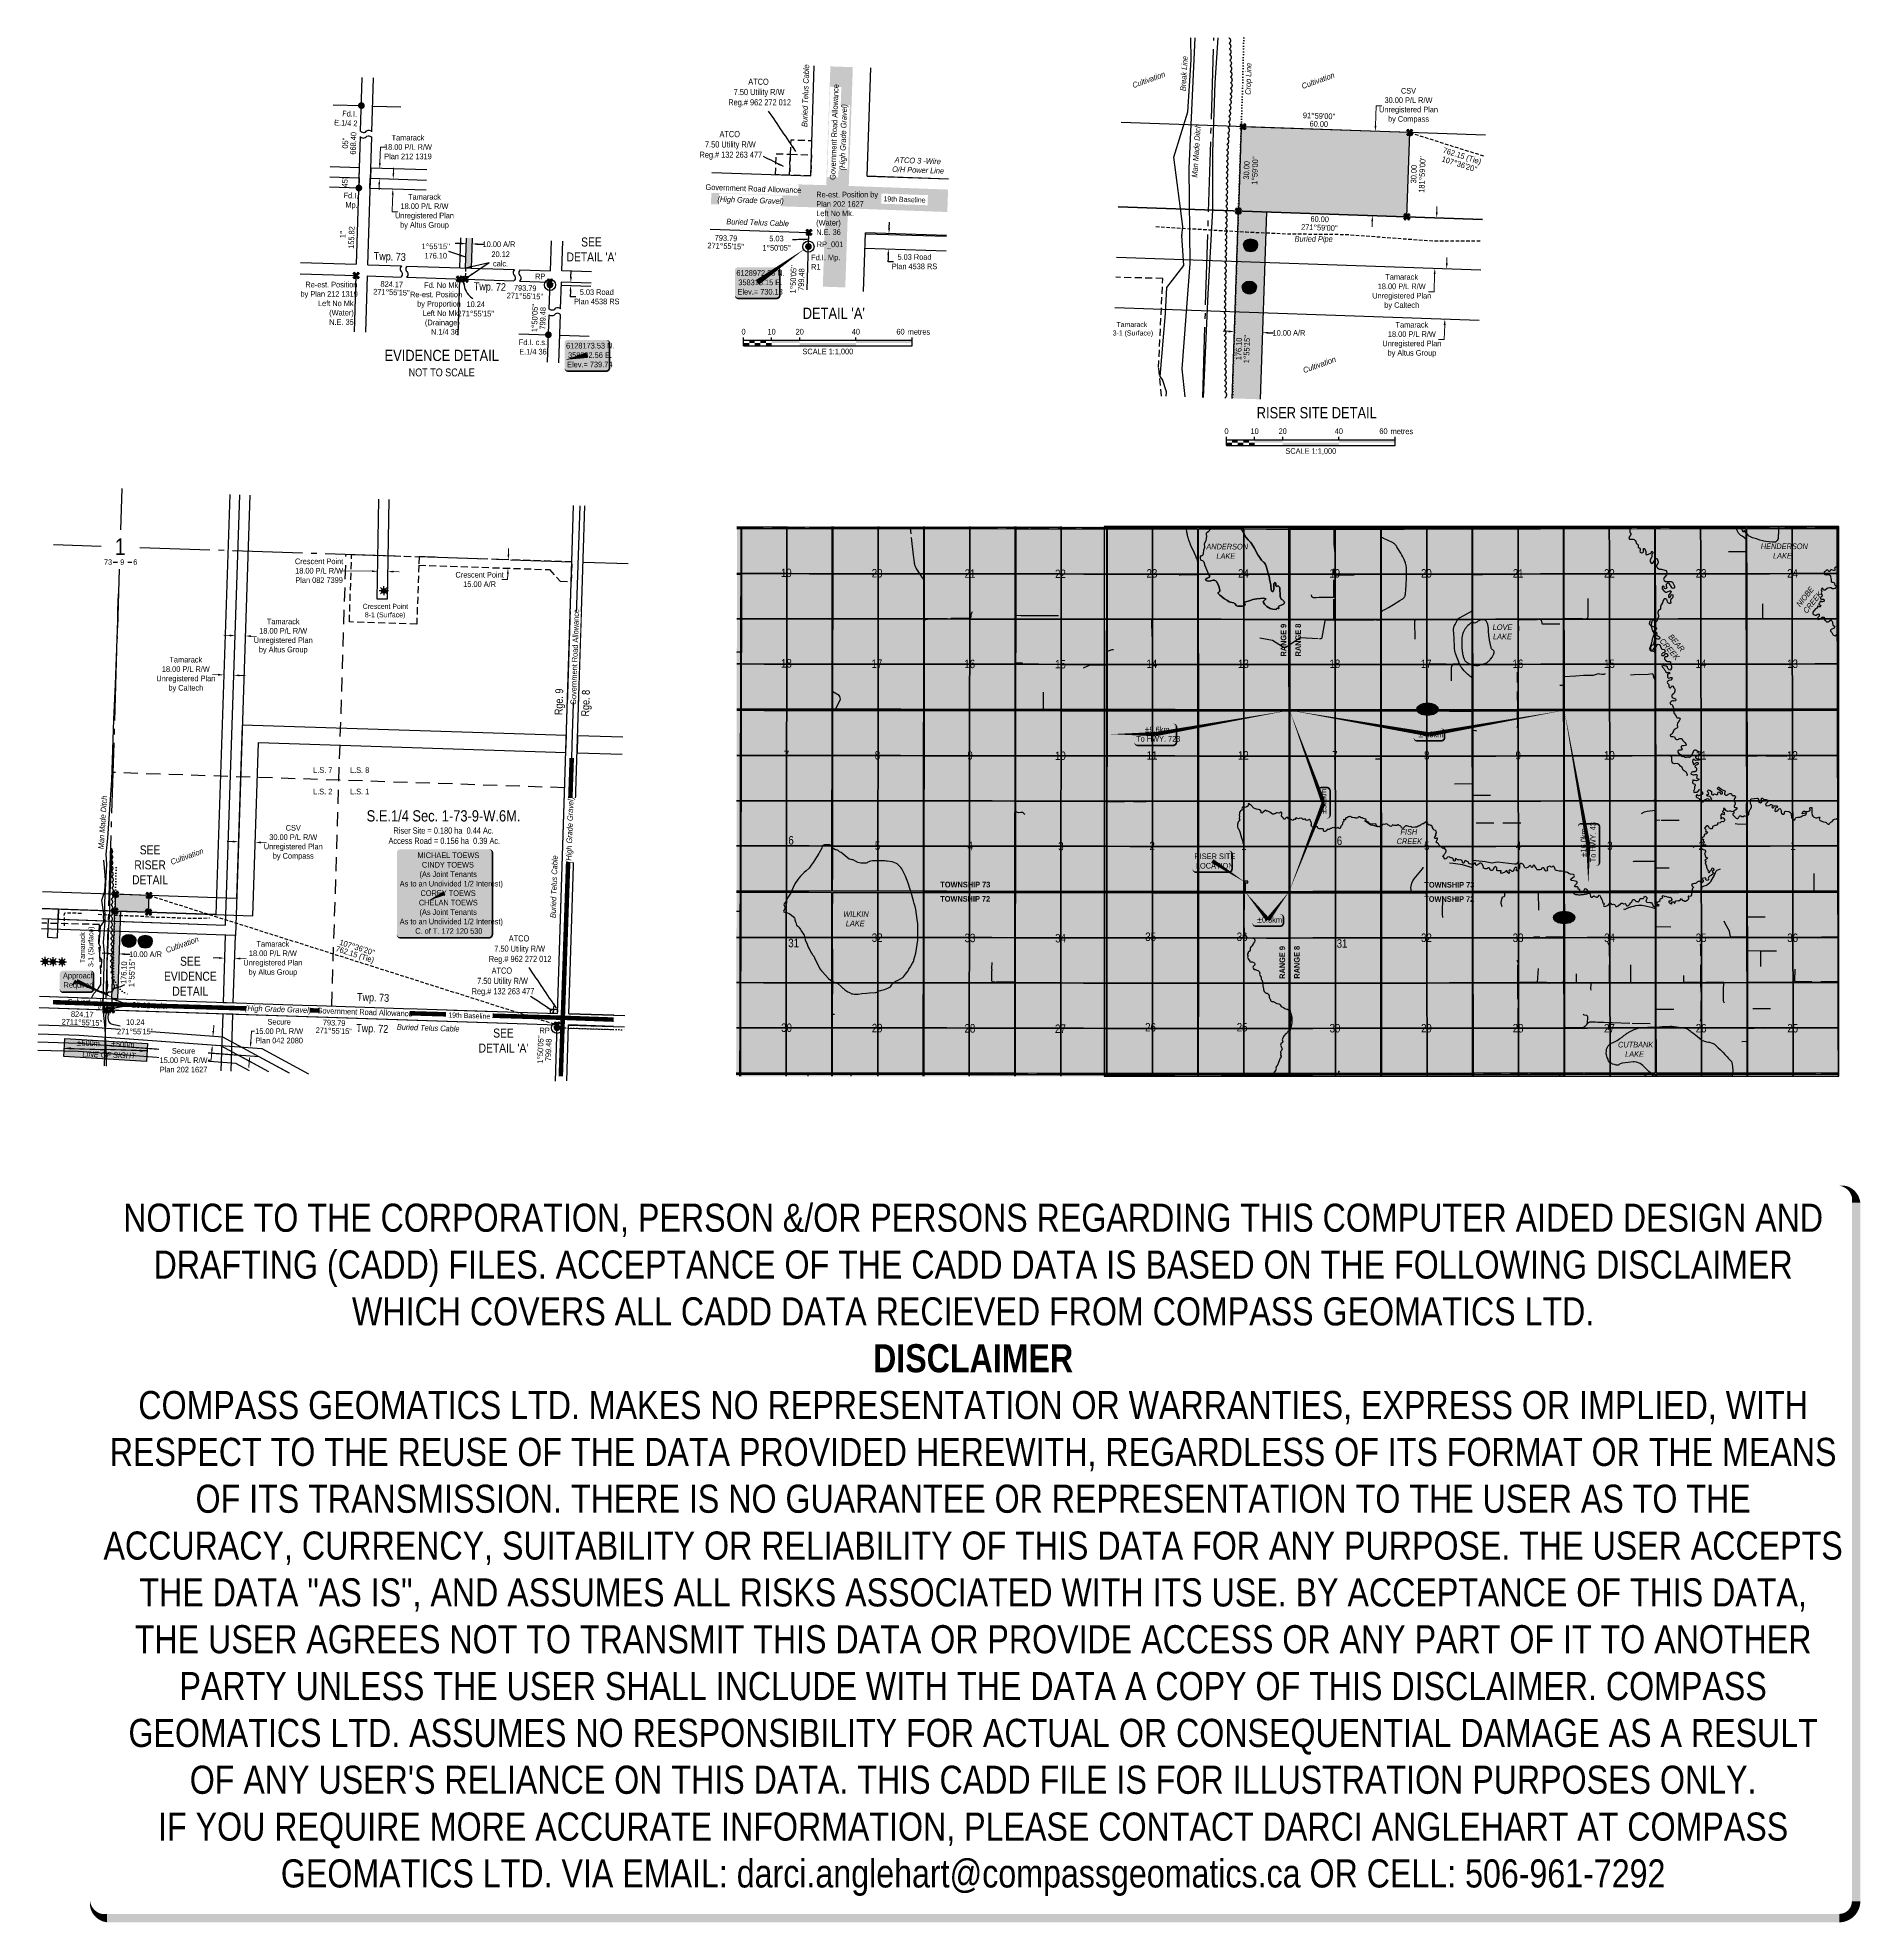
# Model space of a CAD drawing. Extents: x 357394 to 360637, y 6127381 to 6130734.
import ezdxf
from ezdxf.enums import TextEntityAlignment as Align

# ---------------------------------------------------------------- set-up
doc = ezdxf.new("R2010")
doc.units = 0
doc.header["$LTSCALE"] = 5
doc.header["$PDSIZE"] = 0.5
for name, pattern in [('0', [1, 1, 0]), ('DASHED2', [9.525, 6.35, -3.175]), ('foc-ACCESSROAD', [3.75, 2.5, -1.25]), ('foc-FLOWLINE', [3.75, 2.5, -1.25]), ('foc-LSD', [8, 5, -3]), ('foc-QUARTERLINE', [33, 25, -3, 2, -3]), ('foc-TIELINE', [1.875, 1.25, -0.625]), ('foc-TOPO', [1, 0.2, -0.8]), ('foc-TRAV', [1.875, 1.25, -0.625]), ('UG_PIPE', [1.875, 1.25, -0.625])]:
    doc.linetypes.add(name, pattern=pattern)
doc.layers.get('Defpoints').update_dxf_attribs({"color": 9})
for name, color, linetype in [('10', 1, 'Continuous'), ('35', 37, 'Continuous'), ('9', 3, 'Continuous'), ('AS-OWNER', 7, 'Continuous'), ('AS-PIPE-UG', 44, 'UG_PIPE'), ('AS-PIPE-UG-T', 44, 'Continuous'), ('AS-POWER', 104, 'foc-POWER'), ('AS-ROADS', 254, 'Continuous'), ('AS-TELUS', 224, 'foc-TEL'), ('AS-UNDERLAY-H', 141, 'Continuous'), ('AUX-LABELS', 1, 'Continuous'), ('C-RW', 13, 'Continuous'), ('C-SYMBOL', 7, 'Continuous'), ('CG-NOTES', 7, 'Continuous'), ('D-TXT', 6, 'Continuous'), ('DETAIL-T', 7, 'Continuous'), ('F-EZE', 190, 'foc-FLOWLINE'), ('F-RW', 190, 'Continuous'), ('F-WS', 190, 'foc-ACCESSROAD'), ('F-WS-S', 190, 'Continuous'), ('L-AREAREQUIRED', 7, 'Continuous'), ('L-AREAWORK', 7, 'Continuous'), ('L-BD', 7, 'Continuous'), ('L-MON', 1, 'Continuous'), ('L-ROAD-T', 7, 'Continuous'), ('L-SEC', 7, 'Continuous'), ('L-SECLBL', 7, 'Continuous'), ('L-SECQ', 8, 'foc-QUARTERLINE'), ('L-SECTION-LSD', 7, 'foc-LSD'), ('L-TIE', 7, 'foc-TIELINE'), ('L-TITLEDB', 4, 'Continuous'), ('L-TITLEDB-T', 4, 'Continuous'), ('P-CROSSINGS', 250, 'Continuous'), ('P-LTO-8', 14, 'Continuous'), ('P-PROPOSED', 10, 'Continuous'), ('P-PROPOSED-H', 21, 'Continuous'), ('P-TRAV', 4, 'foc-TRAV'), ('P-TXT', 4, 'Continuous'), ('Quarters', 8, 'Continuous'), ('RoadSeg', 57, 'DASHED2'), ('ROUTE-MAP-HWY', 2, 'Continuous'), ('ROUTE-MAP-ROUTE', 90, 'Continuous'), ('S-7', 6, 'Continuous'), ('T-BUSH', 110, '0'), ('T-CREEK', 160, 'Continuous'), ('T-GENERAL', 48, 'foc-TOPO'), ('T-SLOPE', 48, 'Continuous'), ('T-WATER', 160, 'Continuous'), ('T-WATER-H', 133, 'Continuous'), ('T-WATER-T', 170, 'Continuous'), ('Townships', 57, 'Continuous')]:
    doc.layers.add(name, color=color, linetype=linetype)
for name, color, linetype, lineweight in [('AS-GENERAL', 48, 'Continuous', 18), ('C-RW-T', 13, 'Continuous', 9), ('F-AR-T', 190, 'Continuous', 9), ('F-EZE-T', 190, 'Continuous', 9), ('F-RW-T', 190, 'Continuous', 9), ('F-RW-T-1', 190, 'Continuous', 9), ('F-WS-T', 190, 'Continuous', 9), ('T-TEXT', 48, 'Continuous', 18)]:
    doc.layers.add(name, color=color, linetype=linetype, lineweight=lineweight)
doc.layers.add('DISCLAIMER', color=7, linetype='Continuous', plot=False)
doc.layers.add('ROUTE-MAP-BACKGROUND-H', color=7, linetype='Continuous', true_color=0xf0ebff)
doc.layers.add('Sections', color=7, linetype='Continuous', true_color=0x13f661)
doc.styles.add('100L', font='ARIALN.TTF', dxfattribs={"height": 11})
doc.styles.add('120', font='ARIALN.TTF', dxfattribs={"height": 13})
doc.styles.add('175L', font='ARIALN.TTF', dxfattribs={"height": 20})
doc.styles.add('80', font='ARIALN.TTF', dxfattribs={"height": 10})
doc.styles.add('80A', font='ARIALN.TTF', dxfattribs={"height": 10})
doc.styles.add('80CG', font='ARIALN.TTF', dxfattribs={"height": 10})
doc.styles.add('80L', font='ARIALN.TTF', dxfattribs={"height": 10})
doc.styles.add('80LS', font='ARIALNI.TTF', dxfattribs={"height": 10})
doc.styles.add('BOLD', font='ARIALNB.TTF')
doc.styles.add('Crossing', font='ARIALN.TTF', dxfattribs={"height": 10})
doc.styles.add('foc-LtypeFont', font='ARIALN.TTF', dxfattribs={"height": 7.35})
doc.styles.add('SIMPLEX', font='ARIALN.TTF')
doc.linetypes.add('foc-POWER', pattern='A,6,-1,["P",foc-LtypeFont,S=0.2,R=0,X=-0.625,Y=-0.75],-1.24,4', length=12.24)
doc.linetypes.add('foc-POWER-NOLINE', pattern='A,0,-4,["P",foc-LtypeFont,S=0.2,R=0,X=-0.625,Y=-0.75],-8.24', length=12.24)
doc.linetypes.add('foc-TEL', pattern='A,2,-1,["T",foc-LtypeFont,S=0.2,R=0,X=-0.425,Y=-0.75],-1.24,8', length=12.24)
doc.linetypes.add('foc-TEL-NOLINE', pattern='A,0,-2,["T",foc-LtypeFont,S=0.2,R=0,X=-0.425,Y=-0.75],-10.24', length=12.24)
doc.linetypes.add('foc-TOPO-flowdirection-NOLINE', pattern='A,0,[">",foc-LtypeFont,S=0.3,R=0,X=0,Y=-0.945],-20,[">",foc-LtypeFont,S=0.3,R=0,X=0,Y=-0.945],0', length=20)
doc.dimstyles.new('COMPASS', dxfattribs={"dimscale": 5, "dimtxt": 10, "dimasz": 2.5, "dimexe": 0.2, "dimexo": 0.0625, "dimgap": 0.5, "dimtad": 0, "dimtih": 1, "dimtoh": 1, "dimzin": 0, "dimdsep": 46, "dimtxsty": '80', "dimcen": 0.1, "dimse1": 1, "dimse2": 1, "dimclrd": 256, "dimclrt": 256, "dimaunit": 1, "dimadec": 4, "dimazin": 0, "dimtfac": 0.06, "dimtofl": 0, "dimtmove": 0, "dimatfit": 1, "dimfxl": 0.2, "dimtolj": 1, "dimtzin": 0, "dimlwd": -1, "dimarcsym": 0})
doc.dimstyles.new('Compass 5 000', dxfattribs={"dimscale": 5, "dimtxt": 9, "dimasz": 2, "dimexe": 0.2, "dimexo": 0.0625, "dimgap": 0.5, "dimtad": 0, "dimtih": 1, "dimtoh": 1, "dimzin": 0, "dimdsep": 46, "dimtxsty": '80CG', "dimcen": 0.1, "dimse1": 1, "dimse2": 1, "dimclrd": 256, "dimclrt": 256, "dimaunit": 1, "dimadec": 4, "dimazin": 0, "dimtfac": 0.06, "dimtofl": 0, "dimtmove": 0, "dimatfit": 1, "dimfxl": 0.2, "dimtolj": 1, "dimtzin": 0, "dimlwd": -1, "dimarcsym": 0})

# ---------------------------------------------------------------- blocks, each defined once
blk = doc.blocks.new('L-SECLBL')
at = {"layer": '9', "color": 7}
for p, q in [((-5.1, -27.8), (-12.3, -27.8)), ((20.7, -27.8), (13.5, -27.8))]:
    blk.add_line(p, q, dxfattribs=at)
at = {"layer": '10', "color": 2, "style": 'SIMPLEX'}
blk.add_attdef('SEC', text='', height=30, dxfattribs=at).set_placement((0, 0), align=Align.MIDDLE)
at = {"layer": '10', "color": 5, "style": '80L'}
blk.add_attdef('TWP', text='', height=9.5, dxfattribs=at).set_placement((-14.4, -27.4), align=Align.MIDDLE_RIGHT)
blk.add_attdef('RGE', text='', height=9.5, dxfattribs=at).set_placement((3.6, -27.4), align=Align.MIDDLE_CENTER)
blk.add_attdef('MER', text='', height=9.5, dxfattribs=at).set_placement((23.2, -27.4), align=Align.MIDDLE_LEFT)
blk = doc.blocks.new('*D428')
at = {"layer": 'Defpoints', "color": 0, "transparency": 16777216}
for p in [(357763.3, 6129669.4), (357732.3, 6129276.2), (357750.3, 6129275.6)]:
    blk.add_point(p, dxfattribs=at)
at = {"layer": 'F-RW-T-1', "transparency": 16777216}
for p, q in [((357735.3, 6129670.3), (357725.3, 6129670.6)), ((357773.3, 6129669.1), (357783.3, 6129668.7))]:
    blk.add_line(p, q, dxfattribs=at)
for points in [[(357735.3, 6129672), (357735.2, 6129668.6), (357745.3, 6129670)], [(357773.3, 6129670.7), (357773.2, 6129667.4), (357763.3, 6129669.4)]]:
    blk.add_solid(points, dxfattribs=at)
at = {"layer": 'F-RW-T-1', "transparency": 16777216, "insert": (357830.8, 6129668.7), "char_height": 10, "attachment_point": 5, "style": '80CG'}
blk.add_mtext('\\A1;Tamarack \\P18.00 P/L R/W\\PUnregistered Plan \\Pby Altus Group', dxfattribs=at)
blk = doc.blocks.new('*D429')
at = {"layer": 'Defpoints', "color": 0, "transparency": 16777216}
for p in [(357744.4, 6129095.7), (357725.2, 6129059.9), (357743.2, 6129059.3)]:
    blk.add_point(p, dxfattribs=at)
at = {"layer": 'F-RW-T-1', "transparency": 16777216}
for p, q in [((357716.4, 6129096.6), (357706.4, 6129096.9)), ((357754.4, 6129095.3), (357764.9, 6129095))]:
    blk.add_line(p, q, dxfattribs=at)
for points in [[(357716.5, 6129098.2), (357716.4, 6129094.9), (357726.4, 6129096.2)], [(357754.4, 6129097), (357754.3, 6129093.7), (357744.4, 6129095.7)]]:
    blk.add_solid(points, dxfattribs=at)
at = {"layer": 'F-RW-T-1', "transparency": 16777216, "insert": (357812.4, 6129095), "char_height": 10, "attachment_point": 5, "style": '80CG'}
blk.add_mtext('\\A1;Tamarack\\P18.00 P/L R/W\\PUnregistered Plan\\Pby Altus Group', dxfattribs=at)
blk = doc.blocks.new('*D422')
at = {"layer": 'Defpoints', "color": 0, "transparency": 16777216}
for p in [(358227.9, 6129790), (358228.4, 6129804.9), (358230.8, 6129789.9)]:
    blk.add_point(p, dxfattribs=at)
at = {"layer": 'F-AR-T', "transparency": 16777216}
for p, q in [((358231.6, 6129814.8), (358231.9, 6129824.8)), ((358230.1, 6129769.9), (358220.1, 6129769.9)), ((358230.4, 6129779.9), (358230.1, 6129769.9))]:
    blk.add_line(p, q, dxfattribs=at)
for points in [[(358228.8, 6129780), (358232.1, 6129779.9), (358230.8, 6129789.9)], [(358229.9, 6129814.9), (358233.3, 6129814.7), (358231.3, 6129804.8)]]:
    blk.add_solid(points, dxfattribs=at)
at = {"layer": 'F-AR-T', "transparency": 16777216, "insert": (358180.3, 6129769.9), "char_height": 10, "attachment_point": 5, "style": '80CG'}
blk.add_mtext('\\A1;Crescent Point\\P15.00 A/R', dxfattribs=at)
blk = doc.blocks.new('*D424')
at = {"layer": 'Defpoints', "color": 0, "transparency": 16777216}
for p in [(357732.6, 6128924.6), (357733.7, 6128939.6)]:
    blk.add_point(p, dxfattribs=at)
at = {"layer": 'F-RW-T', "transparency": 16777216}
for p, q in [((357773.1, 6128946.7), (357774.5, 6128966.2)), ((357774.5, 6128966.2), (357784.5, 6128966.2)), ((357770.5, 6128911.8), (357769.7, 6128901.8))]:
    blk.add_line(p, q, dxfattribs=at)
for points in [[(357771.4, 6128946.8), (357774.7, 6128946.6), (357772.3, 6128936.7)], [(357768.8, 6128911.9), (357772.1, 6128911.7), (357771.2, 6128921.7)]]:
    blk.add_solid(points, dxfattribs=at)
at = {"layer": 'F-RW-T', "transparency": 16777216, "insert": (357823.6, 6128966.2), "char_height": 10, "attachment_point": 5, "style": '80CG', "bg_fill": 3, "box_fill_scale": 1.1, "bg_fill_color": 256, "bg_fill_true_color": 13158600, "bg_fill_transparency": 0}
blk.add_mtext('\\A1;Secure\\P15.00 P/L R/W\\PPlan 042 2080', dxfattribs=at)
at = {"layer": 'Defpoints', "color": 0, "transparency": 16777216}
blk.add_point((357772.3, 6128936.7), dxfattribs=at)
blk = doc.blocks.new('*D425')
at = {"layer": 'Defpoints', "color": 0, "transparency": 16777216}
for p in [(357998.9, 6129784.3), (358016.9, 6129784), (358016.9, 6129784)]:
    blk.add_point(p, dxfattribs=at)
at = {"layer": 'F-RW-T', "transparency": 16777216}
for p, q in [((357988.9, 6129784.5), (357934.4, 6129785.4)), ((358026.9, 6129783.9), (358036.9, 6129783.7))]:
    blk.add_line(p, q, dxfattribs=at)
for points in [[(357988.9, 6129786.2), (357988.9, 6129782.9), (357998.9, 6129784.4)], [(358026.9, 6129785.5), (358026.8, 6129782.2), (358016.9, 6129784)]]:
    blk.add_solid(points, dxfattribs=at)
at = {"layer": 'F-RW-T', "transparency": 16777216, "insert": (357894.7, 6129785.4), "char_height": 10, "attachment_point": 5, "style": '80CG'}
blk.add_mtext('\\A1;Crescent Point \\P18.00 P/L R/W \\PPlan 082 7399', dxfattribs=at)
blk = doc.blocks.new('*D426')
at = {"layer": 'Defpoints', "color": 0, "transparency": 16777216}
for p in [(357579.4, 6128951.1), (357580.5, 6128966.1), (357705.7, 6128956.7)]:
    blk.add_point(p, dxfattribs=at)
at = {"layer": 'F-RW-T', "transparency": 16777216}
for p, q in [((357706.5, 6128966.7), (357707.2, 6128976.7)), ((357702.6, 6128914.5), (357692.6, 6128914.5)), ((357703.9, 6128931.8), (357702.6, 6128914.5))]:
    blk.add_line(p, q, dxfattribs=at)
for points in [[(357704.8, 6128966.8), (357708.1, 6128966.6), (357705.7, 6128956.7)], [(357702.2, 6128931.9), (357705.5, 6128931.7), (357704.6, 6128941.8)]]:
    blk.add_solid(points, dxfattribs=at)
at = {"layer": 'F-RW-T', "transparency": 16777216, "insert": (357653.5, 6128914.5), "char_height": 10, "attachment_point": 5, "style": '80CG', "bg_fill": 3, "box_fill_scale": 1.1, "bg_fill_color": 256, "bg_fill_true_color": 13158600, "bg_fill_transparency": 0}
blk.add_mtext('\\A1;Secure\\P15.00 P/L R/W\\PPlan 202 1627', dxfattribs=at)
blk = doc.blocks.new('*U421')
h = blk.add_hatch(color=59)
edge = h.paths.add_edge_path()
edge.add_line((-79, -79.5), (79, -79.5))
edge.add_arc((79, -73.5), 6, 270, 360)
edge.add_line((85, -73.5), (85, 72))
edge.add_arc((79, 72), 6, 0, 90)
edge.add_line((79, 78), (-79, 78))
edge.add_arc((-79, 72), 6, 90, 180)
edge.add_line((-85, 72), (-85, -73.5))
edge.add_arc((-79, -73.5), 6, 180, 270)
at = {"color": 1, "flags": 128}
blk.add_lwpolyline([(-79, -79.5, 3, 3, 0), (79, -79.5, 3, 3, 0.414214), (85, -73.5, 3, 3, 0), (85, 72, 3, 0, 0.414214), (79, 78, 0, 0, 0), (-79, 78, 0, 0, 0.414214), (-85, 72, 0, 0, 0), (-85, -73.5, 0, 3, 0.414214)], format="xyseb", close=True, dxfattribs=at)
blk.add_lwpolyline([(-29.6, -13.7, 0, 7.5, 0), (0, 0, 0, 0, 0)], format="xyseb", dxfattribs=at)
at = {"color": 1, "style": '80'}
blk.add_attdef('ENTER_TEXT_001', (-36, -5), '', height=10, dxfattribs=at)
blk = doc.blocks.new('GAS')
h = blk.add_hatch(color=255)
h.dxf.hatch_style = 1
edge = h.paths.add_edge_path()
edge.add_arc((0, 0), 0.9, 0, 360)
for p, q in [((-0.81, 0), (-1.62, 0)), ((-0.57, 0.57), (-1.14, 1.14)), ((0, 0.81), (0, 1.62)), ((0.57, 0.57), (1.14, 1.14)), ((1.62, 0), (0.81, 0)), ((-0.57, -0.57), (-1.14, -1.14)), ((0, -0.81), (0, -1.62)), ((1.14, -1.14), (0.57, -0.57))]:
    blk.add_line(p, q)
blk.add_circle((0, 0), 0.8)
blk = doc.blocks.new('TEMP')
h = blk.add_hatch(color=255)
h.dxf.hatch_style = 1
h.paths.add_polyline_path([(0, 0.25), (-0.67, 1.15), (-0.67, 0.67), (-1.15, 0.67), (-0.25, 0), (-1.15, -0.67), (-0.67, -0.67), (-0.67, -1.15), (0, -0.25), (0.67, -1.15), (0.67, -0.67), (1.15, -0.67), (0.25, 0), (1.15, 0.67), (0.67, 0.67), (0.67, 1.15)])
h.paths.add_polyline_path([(0.57, 0.85), (0.57, 0.57), (0.85, 0.57), (0.08, 0), (0.85, -0.57), (0.57, -0.57), (0.57, -0.85), (0, -0.08), (-0.57, -0.85), (-0.57, -0.57), (-0.85, -0.57), (-0.08, 0), (-0.85, 0.57), (-0.57, 0.57), (-0.57, 0.85), (0, 0.08)], flags=16)
h = blk.add_hatch(color=1)
h.dxf.hatch_style = 1
h.paths.add_polyline_path([(0, 0.08), (-0.57, 0.85), (-0.57, 0.57), (-0.85, 0.57), (-0.08, 0), (-0.85, -0.57), (-0.57, -0.57), (-0.57, -0.85), (0, -0.08), (0.57, -0.85), (0.57, -0.57), (0.85, -0.57), (0.08, 0), (0.85, 0.57), (0.57, 0.57), (0.57, 0.85)])
at = {"color": 1}
for p, q in [((-0.08, 0), (0.08, 0)), ((0, 0.08), (0, -0.08))]:
    blk.add_line(p, q, dxfattribs=at)
at = {"color": 255, "flags": 128}
blk.add_lwpolyline([(-0.25, 0), (-1.15, 0.67), (-0.67, 0.67), (-0.67, 1.15), (0, 0.25), (0.67, 1.15), (0.67, 0.67), (1.15, 0.67), (0.25, 0), (1.15, -0.67), (0.67, -0.67), (0.67, -1.15), (0, -0.25), (-0.67, -1.15), (-0.67, -0.67), (-1.15, -0.67)], close=True, dxfattribs=at)
at = {"color": 1, "flags": 128}
blk.add_lwpolyline([(-0.08, 0), (-0.85, 0.57), (-0.57, 0.57), (-0.57, 0.85), (0, 0.08), (0.57, 0.85), (0.57, 0.57), (0.85, 0.57), (0.08, 0), (0.85, -0.57), (0.57, -0.57), (0.57, -0.85), (0, -0.08), (-0.57, -0.85), (-0.57, -0.57), (-0.85, -0.57)], close=True, dxfattribs=at)
blk = doc.blocks.new('*D430')
at = {"layer": 'Defpoints', "color": 0, "transparency": 16777216}
for p in [(357528.1, 6129092.4), (357538.1, 6129092), (357538.5, 6129103.8)]:
    blk.add_point(p, dxfattribs=at)
at = {"layer": 'P-TXT', "transparency": 16777216}
for p, q in [((357518.5, 6129104.4), (357508.5, 6129104.8)), ((357548.5, 6129103.4), (357558.5, 6129103.1))]:
    blk.add_line(p, q, dxfattribs=at)
for points in [[(357518.6, 6129106.1), (357518.5, 6129102.8), (357528.5, 6129104.1)], [(357548.6, 6129105.1), (357548.5, 6129101.8), (357538.5, 6129103.8)]]:
    blk.add_solid(points, dxfattribs=at)
at = {"layer": 'P-TXT', "transparency": 16777216, "insert": (357585.8, 6129103.1), "char_height": 10, "attachment_point": 5, "style": '80CG'}
blk.add_mtext('\\A1;10.00 A/R', dxfattribs=at)
blk = doc.blocks.new('*D431')
at = {"layer": 'Defpoints', "color": 0, "transparency": 16777216}
for p in [(357724.8, 6129593.4), (357742.7, 6129592.8), (357743, 6129599.5)]:
    blk.add_point(p, dxfattribs=at)
at = {"layer": 'F-RW-T-1', "transparency": 16777216}
for p, q in [((357715, 6129600.4), (357705, 6129600.7)), ((357753, 6129599.2), (357762.9, 6129598.8))]:
    blk.add_line(p, q, dxfattribs=at)
for points in [[(357715, 6129602.1), (357714.9, 6129598.7), (357725, 6129600.1)], [(357753, 6129600.8), (357752.9, 6129597.5), (357743, 6129599.5)]]:
    blk.add_solid(points, dxfattribs=at)
at = {"layer": 'F-RW-T-1', "transparency": 16777216, "insert": (357657.5, 6129600.7), "char_height": 10, "attachment_point": 5, "style": '80CG'}
blk.add_mtext('\\A1;Tamarack\\P18.00 P/L R/W\\PUnregistered Plan \\Pby Caltech', dxfattribs=at)
blk = doc.blocks.new('*D432')
at = {"layer": 'C-RW-T', "transparency": 16777216}
for p, q in [((357741.2, 6129303.6), (357731.2, 6129303.9)), ((357791.2, 6129302), (357801.2, 6129301.6))]:
    blk.add_line(p, q, dxfattribs=at)
for points in [[(357741.3, 6129305.3), (357741.1, 6129301.9), (357751.2, 6129303.3)], [(357791.2, 6129303.6), (357791.1, 6129300.3), (357781.2, 6129302.3)]]:
    blk.add_solid(points, dxfattribs=at)
at = {"layer": 'Defpoints', "color": 0, "transparency": 16777216}
for p in [(357750.7, 6129289.5), (357780.7, 6129288.5), (357781.2, 6129302.3)]:
    blk.add_point(p, dxfattribs=at)
at = {"layer": 'C-RW-T', "transparency": 16777216, "insert": (357848.7, 6129301.6), "char_height": 10, "attachment_point": 5, "style": '80CG'}
blk.add_mtext('\\A1;CSV\\P30.00 P/L R/W\\PUnregistered Plan\\Pby Compass', dxfattribs=at)
blk = doc.blocks.new('*U433')
h = blk.add_hatch(color=254)
edge = h.paths.add_edge_path()
edge.add_line((-34, -28.5), (34, -28.5))
edge.add_arc((34, -22.5), 6, 270, 360)
edge.add_line((40, -22.5), (40, 21))
edge.add_arc((34, 21), 6, 0, 90)
edge.add_line((34, 27), (-34, 27))
edge.add_arc((-34, 21), 6, 90, 180)
edge.add_line((-40, 21), (-40, -22.5))
edge.add_arc((-34, -22.5), 6, 180, 270)
at = {"color": 1, "flags": 128}
blk.add_lwpolyline([(-38.9, -8.4, 0, 10, 0), (0, 0, 5, 5, 0)], format="xyseb", dxfattribs=at)
blk.add_lwpolyline([(-34, -28.5, 3, 3, 0), (34, -28.5, 3, 3, 0.414214), (40, -22.5, 3, 3, 0), (40, 21, 3, 0, 0.414214), (34, 27, 0, 0, 0), (-34, 27, 0, 0, 0.414214), (-40, 21, 0, 0, 0), (-40, -22.5, 0, 3, 0.414214)], format="xyseb", close=True, dxfattribs=at)
at = {"color": 1, "style": '80'}
blk.add_attdef('ENTER_TEXT_001', (-36, -5), '', height=10, dxfattribs=at)
blk = doc.blocks.new('fdia')
at = {"color": 255, "const_width": 1}
blk.add_lwpolyline([(-0.5, 0, 1), (0.5, 0, 1)], format="xyb", close=True, dxfattribs=at)
blk = doc.blocks.new('Fdiaa')
blk.add_blockref('fdia', (0, 0))
blk = doc.blocks.new('fdib')
at = {"color": 1, "const_width": 1.6}
blk.add_lwpolyline([(-0.4, 0, 1), (0.4, 0, 1)], format="xyb", close=True, dxfattribs=at)
at = {"color": 1}
blk.add_circle((0, 0), 0.8, dxfattribs=at)
blk = doc.blocks.new('Fdibb')
blk.add_blockref('fdib', (0, 0))
blk = doc.blocks.new('fdicc')
for name in ['Fdibb', 'Fdiaa']:
    blk.add_blockref(name, (0, 0))
blk = doc.blocks.new('FDI')
blk.add_blockref('fdicc', (0, 0))
blk = doc.blocks.new('*D435')
at = {"layer": 'Defpoints', "color": 0, "transparency": 16777216}
for p in [(358879.3, 6130386.3), (358878.4, 6130358.9), (358908.8, 6130385.3)]:
    blk.add_point(p, dxfattribs=at)
at = {"layer": 'L-TITLEDB-T', "transparency": 16777216}
for p, q in [((358909.1, 6130395.3), (358909.5, 6130405.3)), ((358907.1, 6130335.2), (358907.2, 6130337.9)), ((358917.1, 6130335.2), (358907.1, 6130335.2)), ((358907.5, 6130347.9), (358907.2, 6130337.9))]:
    blk.add_line(p, q, dxfattribs=at)
for points in [[(358907.5, 6130395.3), (358910.8, 6130395.2), (358908.8, 6130385.3)], [(358905.9, 6130347.9), (358909.2, 6130347.8), (358907.9, 6130357.9)]]:
    blk.add_solid(points, dxfattribs=at)
at = {"layer": 'L-TITLEDB-T', "transparency": 16777216, "insert": (358954.2, 6130335.2), "char_height": 10, "attachment_point": 5, "style": '80CG'}
blk.add_mtext('\\A1;5.03 Road\\PPlan 4538 RS', dxfattribs=at)
blk = doc.blocks.new('*D437')
at = {"layer": 'Defpoints', "color": 0, "transparency": 16777216}
for p in [(358154.1, 6130496.3), (358002, 6130482.9), (358153.6, 6130478.3)]:
    blk.add_point(p, dxfattribs=at)
at = {"layer": 'F-RW-T', "transparency": 16777216}
for p, q in [((358002.8, 6130510.9), (358003.7, 6130539.2)), ((358003.7, 6130539.2), (358013.7, 6130539.2)), ((358001.7, 6130472.9), (358001.3, 6130462.9))]:
    blk.add_line(p, q, dxfattribs=at)
for points in [[(358001.1, 6130511), (358004.5, 6130510.9), (358002.5, 6130500.9)], [(358000, 6130473), (358003.3, 6130472.9), (358002, 6130482.9)]]:
    blk.add_solid(points, dxfattribs=at)
at = {"layer": 'F-RW-T', "transparency": 16777216, "insert": (358052.8, 6130539.2), "char_height": 10, "attachment_point": 5, "style": '80CG'}
blk.add_mtext('\\A1;Tamarack\\P18.00 P/L R/W \\PPlan 212 1319', dxfattribs=at)
blk = doc.blocks.new('*D438')
at = {"layer": 'Defpoints', "color": 0, "transparency": 16777216}
for p in [(358026, 6130464.3), (358047.7, 6130463.6), (358048.3, 6130481.6)]:
    blk.add_point(p, dxfattribs=at)
at = {"layer": 'F-RW-T', "transparency": 16777216}
for p, q in [((358026.8, 6130492.3), (358027.2, 6130502.3)), ((358025.7, 6130454.3), (358025.3, 6130444.3)), ((358024.7, 6130424.2), (358025.3, 6130444.3)), ((358034.7, 6130424.2), (358024.7, 6130424.2))]:
    blk.add_line(p, q, dxfattribs=at)
for points in [[(358025.2, 6130492.3), (358028.5, 6130492.2), (358026.5, 6130482.3)], [(358024, 6130454.4), (358027.3, 6130454.3), (358026, 6130464.3)]]:
    blk.add_solid(points, dxfattribs=at)
at = {"layer": 'F-RW-T', "transparency": 16777216, "insert": (358082.2, 6130424.2), "char_height": 10, "attachment_point": 5, "style": '80CG'}
blk.add_mtext('\\A1;Tamarack \\P18.00 P/L R/W\\PUnregistered Plan \\Pby Altus Group', dxfattribs=at)
blk = doc.blocks.new('*U317')
at = {"color": 0}
for p, q in [((-150, 0), (-150, 15)), ((-150, 10), (150.2, 10)), ((-150, 0), (150.2, 0)), ((-100, 10), (-100, 15)), ((-50, 10), (-50, 15)), ((50, 10), (50, 15)), ((150.2, 0), (150.2, 15))]:
    blk.add_line(p, q, dxfattribs=at)
for points in [[(-150, 5), (-140, 5), (-150, 0), (-140, 0)], [(-140, 10), (-130, 10), (-140, 5), (-130, 5)], [(-130, 5), (-120, 5), (-130, 0), (-120, 0)], [(-120, 10), (-110, 10), (-120, 5), (-110, 5)], [(-110, 5), (-100, 5), (-110, 0), (-100, 0)], [(-100, 10), (-50, 10), (-100, 5), (-50, 5)], [(-50, 5), (50, 5), (-50, 0), (50, 0)], [(50, 10), (150.2, 10), (50, 5), (150.2, 5)]]:
    blk.add_solid(points, dxfattribs=at)
at = {"color": 0, "style": '80'}
blk.add_text('metres', height=10, dxfattribs=at).set_placement((162.2, 20), align=Align.CENTER)
at = {"color": 0, "char_height": 10, "style": '80'}
for s, insert, attachment_point in [('0', (-150, 30.2), 2), ('10', (-100, 30.2), 2), ('20', (-50, 30.2), 2), ('40', (50, 30.2), 2), ('60', (136.7, 30.2), 3), ('SCALE 1:1,000', (0.1, -5), 2)]:
    blk.add_mtext(s, dxfattribs=dict(at, insert=insert, attachment_point=attachment_point))
blk = doc.blocks.new('*D440')
at = {"layer": 'Defpoints', "color": 0, "transparency": 16777216}
for p in [(358336.5, 6130293), (358336.7, 6130298.5), (358342.6, 6130298.3)]:
    blk.add_point(p, dxfattribs=at)
at = {"layer": 'L-TITLEDB-T', "transparency": 16777216}
for p, q in [((358342.9, 6130308.3), (358343.2, 6130318.3)), ((358342, 6130282.8), (358341.7, 6130272.8)), ((358351.7, 6130272.8), (358341.7, 6130272.8))]:
    blk.add_line(p, q, dxfattribs=at)
for points in [[(358340.4, 6130282.9), (358343.7, 6130282.7), (358342.4, 6130292.8)], [(358341.2, 6130308.3), (358344.6, 6130308.2), (358342.6, 6130298.3)]]:
    blk.add_solid(points, dxfattribs=at)
at = {"layer": 'L-TITLEDB-T', "transparency": 16777216, "insert": (358388.8, 6130272.8), "char_height": 10, "attachment_point": 5, "style": '80CG'}
blk.add_mtext('\\A1;5.03 Road\\PPlan 4538 RS', dxfattribs=at)
blk = doc.blocks.new('*D441')
at = {"layer": 'Defpoints', "color": 0, "transparency": 16777216}
for p in [(358166.7, 6130366.9), (358156.1, 6130349.4), (358166.1, 6130349.1)]:
    blk.add_point(p, dxfattribs=at)
at = {"layer": 'P-TXT', "transparency": 16777216}
for p, q in [((358146.7, 6130367.6), (358136.7, 6130367.9)), ((358176.7, 6130366.6), (358187.6, 6130366.2))]:
    blk.add_line(p, q, dxfattribs=at)
for points in [[(358146.8, 6130369.3), (358146.7, 6130365.9), (358156.7, 6130367.3)], [(358176.8, 6130368.2), (358176.6, 6130364.9), (358166.7, 6130366.9)]]:
    blk.add_solid(points, dxfattribs=at)
at = {"layer": 'P-TXT', "transparency": 16777216, "insert": (358214.8, 6130366.2), "char_height": 10, "attachment_point": 5, "style": '80CG'}
blk.add_mtext('\\A1;10.00 A/R', dxfattribs=at)
blk = doc.blocks.new('xing2')
h = blk.add_hatch(color=50)
h.dxf.hatch_style = 1
edge = h.paths.add_edge_path()
edge.add_ellipse((0, 0), major_axis=(-12.5, 0), ratio=0.816297, start_angle=0, end_angle=360)
h = blk.add_hatch(color=250)
h.dxf.hatch_style = 1
edge = h.paths.add_edge_path()
edge.add_ellipse((0, -2), major_axis=(-12.5, 0), ratio=0.816297, start_angle=0, end_angle=180)
edge.add_line((12.5, -2), (12.5, 0))
edge.add_ellipse((0, 0), major_axis=(-12.5, 0), ratio=0.816297, start_angle=0, end_angle=180, ccw=False)
edge.add_line((-12.5, 0), (-12.5, -2))
at = {"color": 250}
blk.add_ellipse((0, 0), major_axis=(-12.5, 0), ratio=0.816297, dxfattribs=at)
blk.add_ellipse((0, -2), major_axis=(-12.5, 0), ratio=0.816297, start_param=0, end_param=3.141593, dxfattribs=at)
at = {"color": 250, "style": 'Crossing'}
blk.add_attdef('CROSSING', text='', height=9, dxfattribs=at).set_placement((0.1, 0), align=Align.MIDDLE_CENTER)
at = {"color": 250, "style": 'Crossing', "flags": 1}
for tag, p in [('DESCRIPTION', (0.1, -25.8)), ('OWNER', (0.1, -12.5)), ('LOCATION', (0.1, -39.3)), ('DWG_REF', (0.1, -52.8))]:
    blk.add_attdef(tag, text='', height=9, dxfattribs=at).set_placement(p, align=Align.MIDDLE_CENTER)
blk = doc.blocks.new('*D443')
at = {"layer": 'Defpoints', "color": 0, "transparency": 16777216}
for p in [(359523.3, 6130206.2), (359573.3, 6130204.6), (359573.5, 6130209.1)]:
    blk.add_point(p, dxfattribs=at)
at = {"layer": 'P-TXT', "transparency": 16777216}
for p, q in [((359513.5, 6130211.1), (359503.5, 6130211.5)), ((359583.4, 6130208.8), (359593.4, 6130208.5))]:
    blk.add_line(p, q, dxfattribs=at)
for points in [[(359513.6, 6130212.8), (359513.4, 6130209.5), (359523.5, 6130210.8)], [(359583.5, 6130210.5), (359583.4, 6130207.1), (359573.5, 6130209.1)]]:
    blk.add_solid(points, dxfattribs=at)
at = {"layer": 'P-TXT', "transparency": 16777216, "insert": (359620.7, 6130208.5), "char_height": 10, "attachment_point": 5, "style": '80CG'}
blk.add_mtext('\\A1;10.00 A/R', dxfattribs=at)
blk = doc.blocks.new('*D444')
at = {"layer": 'Defpoints', "color": 0, "transparency": 16777216}
for p in [(359766.7, 6130327.4), (359901.2, 6130322.7), (359763.6, 6130237.4)]:
    blk.add_point(p, dxfattribs=at)
at = {"layer": 'F-RW-T-1', "transparency": 16777216}
for p, q in [((359901.6, 6130332.7), (359901.9, 6130342.7)), ((359897.8, 6130222.8), (359896.9, 6130196.6)), ((359896.9, 6130196.6), (359886.9, 6130196.6))]:
    blk.add_line(p, q, dxfattribs=at)
for points in [[(359899.9, 6130332.8), (359903.3, 6130332.6), (359901.2, 6130322.7)], [(359896.1, 6130222.8), (359899.5, 6130222.7), (359898.1, 6130232.8)]]:
    blk.add_solid(points, dxfattribs=at)
at = {"layer": 'F-RW-T-1', "transparency": 16777216, "insert": (359839.4, 6130196.6), "char_height": 10, "attachment_point": 5, "style": '80CG'}
blk.add_mtext('\\A1;Tamarack \\P18.00 P/L R/W\\PUnregistered Plan \\Pby Altus Group', dxfattribs=at)
blk = doc.blocks.new('*D445')
at = {"layer": 'Defpoints', "color": 0, "transparency": 16777216}
for p in [(359875.2, 6130413.6), (359872.1, 6130323.7), (359880.3, 6130323.4)]:
    blk.add_point(p, dxfattribs=at)
at = {"layer": 'F-RW-T-1', "transparency": 16777216}
for p, q in [((359883.7, 6130423.3), (359884.1, 6130433.3)), ((359879.9, 6130313.4), (359878.8, 6130281.6)), ((359878.8, 6130281.6), (359868.8, 6130281.6))]:
    blk.add_line(p, q, dxfattribs=at)
for points in [[(359882.1, 6130423.4), (359885.4, 6130423.3), (359883.4, 6130413.3)], [(359878.2, 6130313.5), (359881.6, 6130313.4), (359880.3, 6130323.4)]]:
    blk.add_solid(points, dxfattribs=at)
at = {"layer": 'F-RW-T-1', "transparency": 16777216, "insert": (359821.3, 6130281.6), "char_height": 10, "attachment_point": 5, "style": '80CG'}
blk.add_mtext('\\A1;Tamarack\\P18.00 P/L R/W\\PUnregistered Plan \\Pby Caltech', dxfattribs=at)
blk = doc.blocks.new('*D446')
at = {"layer": 'C-RW-T', "transparency": 16777216}
for p, q in [((359774.7, 6130577.2), (359775.9, 6130612.8)), ((359775.9, 6130612.8), (359785.9, 6130612.8)), ((359768.8, 6130407.3), (359768.5, 6130397.3))]:
    blk.add_line(p, q, dxfattribs=at)
for points in [[(359773, 6130577.2), (359776.4, 6130577.1), (359774.3, 6130567.2)], [(359767.1, 6130407.4), (359770.5, 6130407.3), (359769.2, 6130417.3)]]:
    blk.add_solid(points, dxfattribs=at)
at = {"layer": 'Defpoints', "color": 0, "transparency": 16777216}
for p in [(359923, 6130562), (359769.2, 6130417.3), (359917.8, 6130412.2)]:
    blk.add_point(p, dxfattribs=at)
at = {"layer": 'C-RW-T', "transparency": 16777216, "insert": (359833.4, 6130612.8), "char_height": 10, "attachment_point": 5, "style": '80CG'}
blk.add_mtext('\\A1;CSV\\P30.00 P/L R/W\\PUnregistered Plan\\Pby Compass', dxfattribs=at)
blk = doc.blocks.new('*U450')
h = blk.add_hatch(color=255)
edge = h.paths.add_edge_path()
edge.add_line((-29, -20), (29, -20))
edge.add_arc((29, -14), 6, 270, 360)
edge.add_line((35, -14), (35, 12.5))
edge.add_arc((29, 12.5), 6, 0, 90)
edge.add_line((29, 18.5), (-29, 18.5))
edge.add_arc((-29, 12.5), 6, 90, 180)
edge.add_line((-35, 12.5), (-35, -14))
edge.add_arc((-29, -14), 6, 180, 270)
at = {"color": 14, "flags": 128}
blk.add_lwpolyline([(-29, -20, 3, 3, 0), (29, -20, 3, 3, 0.414214), (35, -14, 3, 3, 0), (35, 12.5, 3, 0, 0.414214), (29, 18.5, 0, 0, 0), (-29, 18.5, 0, 0, 0.414214), (-35, 12.5, 0, 0, 0), (-35, -14, 0, 3, 0.414214)], format="xyseb", close=True, dxfattribs=at)
blk.add_lwpolyline([(58.7, -38, 0, 7.5, 0), (0, 0, 0, 0, 0)], format="xyseb", dxfattribs=at)
at = {"color": 14, "style": '80'}
blk.add_attdef('ENTER_TEXT_001', (-36, -5), '', height=10, dxfattribs=at)
blk = doc.blocks.new('hwy_sec')
h = blk.add_hatch(color=255)
edge = h.paths.add_edge_path()
edge.add_ellipse((-0.7, -0.8), major_axis=(18.8, 0), ratio=0.584608, start_angle=0, end_angle=360)
at = {"color": 3}
blk.add_ellipse((-0.7, -0.8), major_axis=(18.8, 0), ratio=0.584608, dxfattribs=at)
at = {"color": 240, "style": '80A'}
blk.add_attdef('SEC', text='', height=9.5, dxfattribs=at).set_placement((-0.7, -0.8), align=Align.MIDDLE_CENTER)
blk = doc.blocks.new('*U453')
h = blk.add_hatch(color=255)
edge = h.paths.add_edge_path()
edge.add_line((-21.5, -11.5), (21.5, -11.5))
edge.add_arc((21.5, -5.5), 6, 270, 360)
edge.add_line((27.5, -5.5), (27.5, 4))
edge.add_arc((21.5, 4), 6, 0, 90)
edge.add_line((21.5, 10), (-21.5, 10))
edge.add_arc((-21.5, 4), 6, 90, 180)
edge.add_line((-27.5, 4), (-27.5, -5.5))
edge.add_arc((-21.5, -5.5), 6, 180, 270)
at = {"color": 1, "flags": 128}
for points in [[(-40.8, 50.1, 0, 7.5, 0), (0, 0, 0, 0, 0)], [(37.6, 50, 0, 7.5, 0), (0, 0, 0, 0, 0)]]:
    blk.add_lwpolyline(points, format="xyseb", dxfattribs=at)
blk.add_lwpolyline([(-21.5, -11.5, 3, 3, 0), (21.5, -11.5, 3, 3, 0.414214), (27.5, -5.5, 3, 3, 0), (27.5, 4, 3, 0, 0.414214), (21.5, 10, 0, 0, 0), (-21.5, 10, 0, 0, 0.414214), (-27.5, 4, 0, 0, 0), (-27.5, -5.5, 0, 3, 0.414214)], format="xyseb", close=True, dxfattribs=at)
at = {"color": 1, "style": '80'}
blk.add_attdef('ENTER_TEXT_001', (-26.8, -4.9), '', height=10, dxfattribs=at)
blk = doc.blocks.new('*U454')
h = blk.add_hatch(color=255)
edge = h.paths.add_edge_path()
edge.add_line((-21.5, -11.5), (21.5, -11.5))
edge.add_arc((21.5, -5.5), 6, 270, 360)
edge.add_line((27.5, -5.5), (27.5, 4))
edge.add_arc((21.5, 4), 6, 0, 90)
edge.add_line((21.5, 10), (-21.5, 10))
edge.add_arc((-21.5, 4), 6, 90, 180)
edge.add_line((-27.5, 4), (-27.5, -5.5))
edge.add_arc((-21.5, -5.5), 6, 180, 270)
at = {"color": 1, "flags": 128}
for points in [[(-157.8, 61.5, 0, 7.5, 0), (0, 0, 0, 0, 0)], [(165, 60.5, 0, 7.5, 0), (0, 0, 0, 0, 0)]]:
    blk.add_lwpolyline(points, format="xyseb", dxfattribs=at)
blk.add_lwpolyline([(-21.5, -11.5, 3, 3, 0), (21.5, -11.5, 3, 3, 0.414214), (27.5, -5.5, 3, 3, 0), (27.5, 4, 3, 0, 0.414214), (21.5, 10, 0, 0, 0), (-21.5, 10, 0, 0, 0.414214), (-27.5, 4, 0, 0, 0), (-27.5, -5.5, 0, 3, 0.414214)], format="xyseb", close=True, dxfattribs=at)
at = {"color": 1, "style": '80'}
blk.add_attdef('ENTER_TEXT_001', (-26.8, -4.9), '', height=10, dxfattribs=at)
blk = doc.blocks.new('*U455')
h = blk.add_hatch(color=255)
edge = h.paths.add_edge_path()
edge.add_line((-21.5, -11.5), (21.5, -11.5))
edge.add_arc((21.5, -5.5), 6, 270, 360)
edge.add_line((27.5, -5.5), (27.5, 4))
edge.add_arc((21.5, 4), 6, 0, 90)
edge.add_line((21.5, 10), (-21.5, 10))
edge.add_arc((-21.5, 4), 6, 90, 180)
edge.add_line((-27.5, 4), (-27.5, -5.5))
edge.add_arc((-21.5, -5.5), 6, 180, 270)
at = {"color": 1, "flags": 128}
for points in [[(-248.4, 42.9, 0, 7.5, 0), (0, 0, 0, 0, 0)], [(238.9, 42.5, 0, 7.5, 0), (0, 0, 0, 0, 0)]]:
    blk.add_lwpolyline(points, format="xyseb", dxfattribs=at)
blk.add_lwpolyline([(-21.5, -11.5, 3, 3, 0), (21.5, -11.5, 3, 3, 0.414214), (27.5, -5.5, 3, 3, 0), (27.5, 4, 3, 0, 0.414214), (21.5, 10, 0, 0, 0), (-21.5, 10, 0, 0, 0.414214), (-27.5, 4, 0, 0, 0), (-27.5, -5.5, 0, 3, 0.414214)], format="xyseb", close=True, dxfattribs=at)
at = {"color": 1, "style": '80'}
blk.add_attdef('ENTER_TEXT_001', (-26.8, -4.9), '', height=10, dxfattribs=at)
blk = doc.blocks.new('*U457')
h = blk.add_hatch(color=254)
edge = h.paths.add_edge_path()
edge.add_line((-34, -28.5), (34, -28.5))
edge.add_arc((34, -22.5), 6, 270, 360)
edge.add_line((40, -22.5), (40, 21))
edge.add_arc((34, 21), 6, 0, 90)
edge.add_line((34, 27), (-34, 27))
edge.add_arc((-34, 21), 6, 90, 180)
edge.add_line((-40, 21), (-40, -22.5))
edge.add_arc((-34, -22.5), 6, 180, 270)
at = {"color": 1, "flags": 128}
blk.add_lwpolyline([(85.3, 60.3, 0, 10, 0), (0, 0, 5, 5, 0)], format="xyseb", dxfattribs=at)
blk.add_lwpolyline([(-34, -28.5, 3, 3, 0), (34, -28.5, 3, 3, 0.414214), (40, -22.5, 3, 3, 0), (40, 21, 3, 0, 0.414214), (34, 27, 0, 0, 0), (-34, 27, 0, 0, 0.414214), (-40, 21, 0, 0, 0), (-40, -22.5, 0, 3, 0.414214)], format="xyseb", close=True, dxfattribs=at)
at = {"color": 1, "style": '80'}
blk.add_attdef('ENTER_TEXT_001', (-36, -5), '', height=10, dxfattribs=at)
blk = doc.blocks.new('*U458')
at = {"layer": '35', "color": 3}
blk.add_circle((0, 0), 10, dxfattribs=at)
at = {"layer": '35', "color": 3, "style": '80'}
blk.add_attdef('RP_001', (-26.5, 10.2), '', height=10, dxfattribs=at)
blk = doc.blocks.new('*U459')
at = {"layer": '35', "color": 3}
blk.add_circle((0, 0), 10, dxfattribs=at)
at = {"layer": '35', "color": 3, "style": '80'}
blk.add_attdef('RP_001', (-31.3, -10), '', height=10, dxfattribs=at)
blk = doc.blocks.new('*U463')
h = blk.add_hatch(color=255)
edge = h.paths.add_edge_path()
edge.add_line((-24, -20), (24, -20))
edge.add_arc((24, -14), 6, 270, 360)
edge.add_line((30, -14), (30, 12.5))
edge.add_arc((24, 12.5), 6, 0, 90)
edge.add_line((24, 18.5), (-24, 18.5))
edge.add_arc((-24, 12.5), 6, 90, 180)
edge.add_line((-30, 12.5), (-30, -14))
edge.add_arc((-24, -14), 6, 180, 270)
at = {"color": 1, "flags": 128}
blk.add_lwpolyline([(-24, -20, 3, 3, 0), (24, -20, 3, 3, 0.414214), (30, -14, 3, 3, 0), (30, 12.5, 3, 0, 0.414214), (24, 18.5, 0, 0, 0), (-24, 18.5, 0, 0, 0.414214), (-30, 12.5, 0, 0, 0), (-30, -14, 0, 3, 0.414214)], format="xyseb", close=True, dxfattribs=at)
for points in [[(-9.6, -8.6, 0, 7.5, 0), (0, 0, 0, 0, 0)], [(68.7, -31.5, 0, 7.5, 0), (0, 0, 0, 0, 0)]]:
    blk.add_lwpolyline(points, format="xyseb", dxfattribs=at)
at = {"color": 1, "style": '80'}
blk.add_attdef('ENTER_TEXT_001', (-26.8, -4.9), '', height=10, dxfattribs=at)
blk = doc.blocks.new('*U471')
h = blk.add_hatch(color=255)
edge = h.paths.add_edge_path()
edge.add_line((-31.5, -20), (31.5, -20))
edge.add_arc((31.5, -14), 6, 270, 360)
edge.add_line((37.5, -14), (37.5, 12.5))
edge.add_arc((31.5, 12.5), 6, 0, 90)
edge.add_line((31.5, 18.5), (-31.5, 18.5))
edge.add_arc((-31.5, 12.5), 6, 90, 180)
edge.add_line((-37.5, 12.5), (-37.5, -14))
edge.add_arc((-31.5, -14), 6, 180, 270)
at = {"color": 1, "flags": 128}
for points in [[(238.9, 42.5, 0, 7.5, 0), (0, 0, 0, 0, 0)], [(-79.3, 0, 0, 7.5, 0), (0, 0, 0, 0, 0)]]:
    blk.add_lwpolyline(points, format="xyseb", dxfattribs=at)
blk.add_lwpolyline([(-31.5, -20, 3, 3, 0), (31.5, -20, 3, 3, 0.414214), (37.5, -14, 3, 3, 0), (37.5, 12.5, 3, 0, 0.414214), (31.5, 18.5, 0, 0, 0), (-31.5, 18.5, 0, 0, 0.414214), (-37.5, 12.5, 0, 0, 0), (-37.5, -14, 0, 3, 0.414214)], format="xyseb", close=True, dxfattribs=at)
at = {"color": 1, "style": '80'}
blk.add_attdef('ENTER_TEXT_001', (-26.8, -4.9), '', height=10, dxfattribs=at)
blk = doc.blocks.new('*U472')
h = blk.add_hatch(color=255)
edge = h.paths.add_edge_path()
edge.add_line((-31.5, -20), (31.5, -20))
edge.add_arc((31.5, -14), 6, 270, 360)
edge.add_line((37.5, -14), (37.5, 12.5))
edge.add_arc((31.5, 12.5), 6, 0, 90)
edge.add_line((31.5, 18.5), (-31.5, 18.5))
edge.add_arc((-31.5, 12.5), 6, 90, 180)
edge.add_line((-37.5, 12.5), (-37.5, -14))
edge.add_arc((-31.5, -14), 6, 180, 270)
at = {"color": 1, "flags": 128}
for points in [[(238.9, 42.5, 0, 7.5, 0), (0, 0, 0, 0, 0)], [(-69.9, 0, 0, 7.5, 0), (0, 0, 0, 0, 0)]]:
    blk.add_lwpolyline(points, format="xyseb", dxfattribs=at)
blk.add_lwpolyline([(-31.5, -20, 3, 3, 0), (31.5, -20, 3, 3, 0.414214), (37.5, -14, 3, 3, 0), (37.5, 12.5, 3, 0, 0.414214), (31.5, 18.5, 0, 0, 0), (-31.5, 18.5, 0, 0, 0.414214), (-37.5, 12.5, 0, 0, 0), (-37.5, -14, 0, 3, 0.414214)], format="xyseb", close=True, dxfattribs=at)
at = {"color": 1, "style": '80'}
blk.add_attdef('ENTER_TEXT_001', (-26.8, -4.9), '', height=10, dxfattribs=at)
blk = doc.blocks.new('Disclaimer_Legal')
at = {"layer": 'DISCLAIMER', "color": 254, "flags": 128}
blk.add_lwpolyline([(-3612.9, -1104.6, 37.5, 37.5, 0), (4096.1, -1104.6, 37.5, 37.5, 0.414214), (4171.1, -1029.6, 37.5, 37.5, 0), (4171.1, 2078.7, 37.5, 0, 0.414214), (4096.1, 2153.7, 0, 0, 0), (-3612.9, 2153.7, 0, 0, 0.414214), (-3687.9, 2078.7, 0, 0, 0), (-3687.9, -1029.6, 0, 37.5, 0.414214)], format="xyseb", close=True, dxfattribs=at)
at = {"layer": 'DISCLAIMER', "color": 254, "insert": (241.6, 533.9), "char_height": 125, "width": 7717.568, "attachment_point": 5, "style": '80'}
blk.add_mtext('NOTICE TO THE CORPORATION, PERSON &/OR PERSONS REGARDING THIS COMPUTER AIDED DESIGN AND DRAFTING (CADD) FILES. ACCEPTANCE OF THE CADD DATA IS BASED ON THE FOLLOWING DISCLAIMER WHICH COVERS ALL CADD DATA RECIEVED FROM COMPASS GEOMATICS LTD.\\P{\\fArial Narrow|b1|i0|c0|p34;DISCLAIMER}\\PCOMPASS GEOMATICS LTD. MAKES NO REPRESENTATION OR WARRANTIES, EXPRESS OR IMPLIED, WITH RESPECT TO THE REUSE OF THE DATA PROVIDED HEREWITH, REGARDLESS OF ITS FORMAT OR THE MEANS OF ITS TRANSMISSION. THERE IS NO GUARANTEE OR REPRESENTATION TO THE USER AS TO THE ACCURACY, CURRENCY, SUITABILITY OR RELIABILITY OF THIS DATA FOR ANY PURPOSE. THE USER ACCEPTS THE DATA "AS IS", AND ASSUMES ALL RISKS ASSOCIATED WITH ITS USE. BY ACCEPTANCE OF THIS DATA, THE USER AGREES NOT TO TRANSMIT THIS DATA OR PROVIDE ACCESS OR ANY PART OF IT TO ANOTHER PARTY UNLESS THE USER SHALL INCLUDE WITH THE DATA A COPY OF THIS DISCLAIMER. COMPASS GEOMATICS LTD. ASSUMES NO RESPONSIBILITY FOR ACTUAL OR CONSEQUENTIAL DAMAGE AS A RESULT OF ANY USER\'S RELIANCE ON THIS DATA. THIS CADD FILE IS FOR ILLUSTRATION PURPOSES ONLY.\\PIF YOU REQUIRE MORE ACCURATE INFORMATION, PLEASE CONTACT DARCI ANGLEHART AT COMPASS GEOMATICS LTD. VIA EMAIL: darci.anglehart@compassgeomatics.ca OR CELL: 506-961-7292', dxfattribs=at)

msp = doc.modelspace()

# ---------------------------------------------------------------- hatches: boundary and pattern name
at = {"layer": 'P-PROPOSED-H'}
h = msp.add_hatch(color=256, dxfattribs=at)
h.dxf.hatch_style = 1
h.paths.add_polyline_path([(359535.885, 6130575.427), (359530.696, 6130425.557), (359830.437, 6130415.18), (359835.625, 6130565.05)])
h = msp.add_hatch(color=256, dxfattribs=at)
h.dxf.hatch_style = 1
h.paths.add_polyline_path([(359519.509, 6130092.079), (359569.467, 6130090.403), (359580.653, 6130423.828), (359530.696, 6130425.557)])
h = msp.add_hatch(color=256, dxfattribs=at)
h.dxf.hatch_style = 1
h.paths.add_polyline_path([(358167.041, 6130377.025), (358157.049, 6130377.343), (358155.263, 6130324.098), (358165.254, 6130323.763)])
h = msp.add_hatch(color=256, dxfattribs=at)
h.dxf.hatch_style = 1
h.paths.add_polyline_path([(357541.053, 6129179.619), (357535.825, 6129023.777), (357525.833, 6129024.112), (357531.062, 6129179.965)])
h = msp.add_hatch(color=256, dxfattribs=at)
h.dxf.hatch_style = 1
h.paths.add_polyline_path([(357532.1, 6129209.939), (357531.062, 6129179.965), (357591.01, 6129177.89), (357592.048, 6129207.864)])
at = {"layer": 'ROUTE-MAP-BACKGROUND-H'}
h = msp.add_hatch(color=256, dxfattribs=at)
h.dxf.hatch_style = 1
h.paths.add_polyline_path([(360599.435, 6129864.348), (358638.329, 6129864.348), (358637.169, 6128886.055), (360599.435, 6128886.055)])
at = {"layer": 'T-WATER-H', "linetype": 'Continuous'}
h = msp.add_hatch(color=256, dxfattribs=at)
h.dxf.hatch_style = 1
h.paths.add_polyline_path([(359484.378, 6129864.348), (359484.278, 6129864.077), (359483.246, 6129861.938), (359483.229, 6129861.903), (359481.875, 6129859.929), (359481.85, 6129859.894), (359477.083, 6129854.556), (359474.542, 6129852.862), (359473.281, 6129851.728), (359473.041, 6129850.022), (359473.643, 6129846.752), (359473.468, 6129842.852), (359472.79, 6129839.036), (359472.335, 6129837.624), (359469.767, 6129833.548), (359469.519, 6129831.943), (359470.435, 6129828.277), (359470.588, 6129826.584), (359470.035, 6129825.168), (359469.181, 6129823.743), (359468.436, 6129822.022), (359468.13, 6129815.921), (359467.879, 6129814.415), (359467.119, 6129813.191), (359465.856, 6129812.052), (359464.475, 6129811.508), (359462.974, 6129811.559), (359462.784, 6129811.254), (359462.709, 6129807.354), (359462.96, 6129805.763), (359464, 6129804.497), (359464.506, 6129804.314), (359466.833, 6129803.389), (359467.963, 6129802.426), (359468.897, 6129801.357), (359470.901, 6129794.926), (359472.642, 6129790.484), (359474.132, 6129787.634), (359477.737, 6129779.544), (359477.753, 6129779.507), (359479.069, 6129776.999), (359479.51, 6129775.714), (359479.259, 6129774.207), (359478.09, 6129773.271), (359475.131, 6129772.077), (359472.683, 6129770.5), (359472.419, 6129769.392), (359472.326, 6129769.189), (359473.552, 6129768.329), (359474.972, 6129767.675), (359477.187, 6129767.146), (359481.878, 6129767.295), (359485.539, 6129768.41), (359487.329, 6129768.667), (359488.945, 6129768.12), (359490.468, 6129767.368), (359490.835, 6129766.886), (359491.43, 6129766.104), (359492.062, 6129765.324), (359492.303, 6129765.026), (359494.628, 6129761.102), (359495.381, 6129759.427), (359496.581, 6129756.268), (359496.989, 6129752.883), (359497.546, 6129751.101), (359497.697, 6129749.507), (359497.04, 6129748.188), (359495.662, 6129747.544), (359494.39, 6129746.705), (359494.737, 6129745.217), (359497.545, 6129741.808), (359506.14, 6129735.491), (359510.313, 6129733.126), (359514.299, 6129730.356), (359515.818, 6129729.705), (359522.665, 6129728.032), (359523.988, 6129727.275), (359525.218, 6129726.315), (359526.895, 6129723.87), (359528.125, 6129722.91), (359529.741, 6129722.362), (359537.526, 6129722.612), (359540.203, 6129723.253), (359540.897, 6129723.419), (359542.269, 6129724.263), (359542.817, 6129725.879), (359541.59, 6129726.739), (359540.653, 6129727.908), (359540.512, 6129729.203), (359553.281, 6129732.91), (359556.144, 6129734.001), (359563.189, 6129735.723), (359576.141, 6129736.734), (359577.951, 6129736.283), (359579.375, 6129735.535), (359579.021, 6129734.125), (359577.643, 6129733.481), (359575.515, 6129731.422), (359575.135, 6129730.81), (359574.854, 6129730.201), (359575.401, 6129728.72), (359577.277, 6129726.177), (359581.512, 6129721.819), (359587.117, 6129718.502), (359592.058, 6129717.159), (359597.669, 6129716.739), (359598.636, 6129717.769), (359599.805, 6129718.705), (359601.219, 6129718.251), (359602.511, 6129718.492), (359602.559, 6129720.092), (359601.722, 6129721.263), (359602.688, 6129722.293), (359603.964, 6129723.033), (359609.781, 6129725.418), (359611.157, 6129726.161), (359612.223, 6129727.194), (359612.77, 6129728.809), (359612.319, 6129730.393), (359611.484, 6129731.465), (359609.219, 6129733.49), (359606.667, 6129735.107), (359605.477, 6129737.866), (359605.122, 6129739.554), (359604.125, 6129755.006), (359603.899, 6129755.797), (359603.577, 6129756.486), (359602.64, 6129757.655), (359601.412, 6129758.504), (359599.926, 6129758.156), (359598.545, 6129757.612), (359597.415, 6129758.575), (359597.08, 6129762.77), (359596.736, 6129764.157), (359595.426, 6129764.514), (359594.569, 6129763.189), (359594.025, 6129761.474), (359593.549, 6129757.652), (359593.633, 6129751.861), (359593.385, 6129750.255), (359592.832, 6129748.84), (359592.635, 6129748.734), (359591.138, 6129748.682), (359589.812, 6129749.538), (359589.163, 6129751.115), (359588.273, 6129760.092), (359587.403, 6129765.358), (359586.248, 6129770.215), (359585.98, 6129772.305), (359584.621, 6129777.355), (359583.881, 6129779.422), (359583.525, 6129780.417), (359582.372, 6129785.274), (359581.722, 6129786.851), (359580.762, 6129791.915), (359579.122, 6129796.358), (359576.514, 6129799.986), (359575.474, 6129801.047), (359574.247, 6129801.907), (359572.081, 6129804.035), (359566.953, 6129811.264), (359565.27, 6129813.907), (359558.575, 6129826.29), (359553.742, 6129833.815), (359552.067, 6129836.263), (359547.934, 6129840.529), (359543.989, 6129845.099), (359541.663, 6129849.121), (359540.173, 6129852.628), (359538.981, 6129854.833), (359535.335, 6129859.835), (359533.906, 6129861.806), (359533.892, 6129861.828), (359532.244, 6129864.348)])
h = msp.add_hatch(color=256, dxfattribs=at)
h.dxf.hatch_style = 1
h.paths.add_polyline_path([(360491.82, 6129857.696), (360491.78, 6129860.715), (360491.753, 6129862.72), (360491.471, 6129864.348), (360428.169, 6129864.348), (360427.429, 6129862.614), (360427.13, 6129861.912), (360426.966, 6129860.602), (360426.892, 6129860.006), (360427.242, 6129858.418), (360427.79, 6129856.937), (360429.174, 6129854.283), (360430.359, 6129854.721), (360430.401, 6129856.521), (360431.1, 6129856.544), (360433.568, 6129853.654), (360435.582, 6129851.47), (360437.001, 6129850.138), (360437.839, 6129848.966), (360438.486, 6129847.488), (360445.302, 6129843.71), (360452.547, 6129842.144), (360458.813, 6129839.947), (360464.249, 6129838.723), (360465.765, 6129838.172), (360469.288, 6129837.386), (360475.01, 6129836.57), (360481.019, 6129836.164), (360485.118, 6129836.096), (360486.703, 6129836.546), (360487.978, 6129837.287), (360489.221, 6129839.025), (360490.452, 6129841.164), (360490.996, 6129842.88)])
h = msp.add_hatch(color=256, dxfattribs=at)
h.dxf.hatch_style = 1
h.paths.add_polyline_path([(359975.952, 6129675.545), (359975.939, 6129676.806), (359975.926, 6129678.067), (359975.909, 6129679.537), (359975.678, 6129681.001), (359975.668, 6129682.471), (359975.655, 6129683.733), (359975.431, 6129684.992), (359975.205, 6129686.248), (359974.976, 6129687.502), (359974.761, 6129688.769), (359974.328, 6129690.025), (359974.101, 6129691.281), (359973.451, 6129692.745), (359973.026, 6129694.009), (359972.384, 6129695.053), (359971.74, 6129696.094), (359970.678, 6129696.921), (359969.618, 6129697.539), (359968.361, 6129697.953), (359967.097, 6129698.149), (359965.834, 6129698.346), (359964.574, 6129698.333), (359963.307, 6129698.088), (359962.049, 6129697.864), (359960.795, 6129697.431), (359959.532, 6129696.989), (359958.282, 6129696.347), (359957.032, 6129695.705), (359955.985, 6129695.06), (359954.731, 6129694.202), (359953.694, 6129693.579), (359952.444, 6129692.938), (359950.972, 6129692.273), (359949.708, 6129692.468), (359949.067, 6129693.512), (359948.632, 6129694.766), (359948.001, 6129695.098), (359946.743, 6129694.321), (359945.991, 6129693.859), (359944.656, 6129693.04), (359943.623, 6129691.982), (359942.577, 6129691.127), (359941.542, 6129690.073), (359940.495, 6129689.218), (359939.045, 6129687.735), (359938.01, 6129686.889), (359937.18, 6129685.83), (359936.351, 6129684.771), (359935.522, 6129683.712), (359934.694, 6129682.662), (359933.869, 6129681.39), (359933.043, 6129680.118), (359932.425, 6129679.059), (359931.81, 6129677.789), (359931.185, 6129676.527), (359930.571, 6129675.255), (359930.167, 6129673.986), (359929.766, 6129672.505), (359929.367, 6129670.814), (359929.173, 6129669.547), (359928.759, 6129667.88), (359928.567, 6129666.61), (359928.381, 6129665.326), (359928.185, 6129663.852), (359928.199, 6129662.381), (359928.214, 6129660.91), (359928.23, 6129659.449), (359928.247, 6129657.975), (359928.253, 6129656.719), (359928.266, 6129655.457), (359928.295, 6129653.766), (359928.312, 6129652.084), (359928.324, 6129650.824), (359928.549, 6129649.355), (359928.565, 6129647.674), (359928.579, 6129646.202), (359928.806, 6129644.528), (359929.031, 6129643.279), (359929.048, 6129641.586), (359929.277, 6129639.909), (359929.503, 6129638.441), (359929.726, 6129637.184), (359930.162, 6129635.718), (359930.39, 6129634.255), (359930.828, 6129632.581), (359931.265, 6129631.12), (359931.91, 6129629.653), (359932.349, 6129627.978), (359932.992, 6129626.725), (359933.635, 6129625.686), (359934.485, 6129624.643), (359935.545, 6129623.815), (359936.604, 6129622.988), (359937.663, 6129622.158), (359938.72, 6129621.54), (359939.777, 6129620.922), (359941.042, 6129620.516), (359942.309, 6129619.901), (359943.577, 6129619.285), (359945.684, 6129618.657), (359946.101, 6129618.522), (359946.946, 6129618.272), (359948.111, 6129617.889), (359949.686, 6129617.461), (359951.158, 6129617.266), (359952.433, 6129617.058), (359953.686, 6129617.067), (359954.939, 6129617.076), (359956.194, 6129616.875), (359957.444, 6129617.095), (359958.717, 6129617.329), (359959.968, 6129617.548), (359961.218, 6129617.768), (359963.42, 6129618.483), (359965.215, 6129619.086), (359966.673, 6129619.518), (359967.944, 6129619.963), (359969.389, 6129620.607), (359970.855, 6129621.044), (359972.114, 6129621.702), (359973.577, 6129622.348), (359974.828, 6129623.203), (359975.866, 6129624.263), (359976.905, 6129625.325), (359977.945, 6129626.39), (359978.773, 6129627.445), (359979.602, 6129628.505), (359980.641, 6129629.568), (359981.677, 6129630.841), (359982.296, 6129631.899), (359982.915, 6129632.956), (359983.535, 6129634.013), (359984.152, 6129635.28), (359984.769, 6129636.548), (359985.386, 6129637.815), (359985.793, 6129639.08), (359985.989, 6129640.343), (359985.766, 6129641.602), (359985.122, 6129642.856), (359984.271, 6129643.898), (359983.205, 6129644.736), (359982.152, 6129645.557), (359981.301, 6129646.598), (359980.66, 6129647.641), (359980.436, 6129648.9), (359980.212, 6129650.16), (359979.779, 6129651.417), (359979.555, 6129652.676), (359979.332, 6129653.934), (359978.898, 6129655.191), (359978.673, 6129656.659), (359978.237, 6129658.126), (359978.012, 6129659.595), (359977.788, 6129660.853), (359977.565, 6129662.112), (359977.339, 6129663.581), (359977.116, 6129664.839), (359976.892, 6129666.098), (359976.669, 6129667.357), (359976.443, 6129668.613), (359976.421, 6129670.079), (359976.204, 6129671.555), (359976.186, 6129673.023), (359975.958, 6129674.278)])
h = msp.add_hatch(color=256, dxfattribs=at)
h.dxf.hatch_style = 1
h.paths.add_polyline_path([(358956.768, 6129182.88), (358955.5, 6129188.225), (358953.846, 6129193.176), (358952.584, 6129198.336), (358948.496, 6129213.224), (358947.74, 6129215.239), (358946.549, 6129218.226), (358942.883, 6129229.593), (358940.934, 6129234.224), (358937.983, 6129242.018), (358935.39, 6129248.026), (358931.862, 6129255.102), (358930.177, 6129257.744), (358923.582, 6129263.823), (358922.26, 6129264.695), (358919.032, 6129265.589), (358916.191, 6129266.895), (358914.478, 6129267.429), (358905.333, 6129268.927), (358903.832, 6129268.978), (358901.229, 6129269.093), (358898.015, 6129269.587), (358889.034, 6129269.395), (358881.129, 6129269.445), (358879.335, 6129269.287), (358875.864, 6129268.477), (358871.323, 6129266.733), (358870.054, 6129265.793), (358868.472, 6129265.242), (358866.682, 6129264.985), (358861.179, 6129264.906), (358858.674, 6129265.126), (358853.64, 6129266.263), (358845.002, 6129270.889), (358843.189, 6129271.33), (358841.285, 6129271.469), (358838.155, 6129272.467), (358830.68, 6129278.022), (358827.385, 6129281.014), (358823.491, 6129284.078), (358820.844, 6129285.592), (358818.286, 6129287.409), (358816.963, 6129288.166), (358815.446, 6129288.717), (358813.732, 6129289.162), (358810.885, 6129290.669), (358808.84, 6129292.103), (358808.621, 6129292.278), (358807.388, 6129293.257), (358806.597, 6129294.243), (358805.686, 6129295.743), (358804.97, 6129296.977), (358803.544, 6129297.83), (358801.853, 6129297.576), (358796.161, 6129297.493), (358794.158, 6129297.629), (358792.265, 6129297.468), (358790.993, 6129296.628), (358790.133, 6129295.401), (358789.244, 6129291.975), (358787.18, 6129287.812), (358784.71, 6129283.835), (358784.053, 6129282.515), (358779.668, 6129275.978), (358774.077, 6129266.506), (358770.641, 6129261.499), (358766.806, 6129256.479), (358761.374, 6129251.408), (358757.668, 6129248.591), (358751.274, 6129242.293), (358748.597, 6129238.51), (358746.571, 6129236.247), (358741.52, 6129228.591), (358735.207, 6129215.416), (358734.786, 6129214.467), (358734.316, 6129213.407), (358733.943, 6129212.554), (358730.261, 6129205.841), (358727.788, 6129201.964), (358727.237, 6129200.448), (358726.057, 6129198.234), (358725.729, 6129197.601), (358722.083, 6129192.887), (358721.529, 6129191.47), (358722.08, 6129189.889), (358723.017, 6129188.72), (358723.66, 6129187.342), (358723.808, 6129185.848), (358723.473, 6129183.838), (358721.109, 6129179.665), (358721.946, 6129178.493), (358723.266, 6129177.836), (358726.035, 6129177.346), (358728.299, 6129176.698), (358731.339, 6129175.397), (358735.322, 6129172.727), (358738.908, 6129169.944), (358740.489, 6129167.397), (358741.036, 6129165.915), (358741.191, 6129164.222), (358742.295, 6129160.959), (358743.045, 6129159.385), (358744.483, 6129155.034), (358746.641, 6129153.205), (358748.608, 6129151.069), (358751.125, 6129147.353), (358752.613, 6129144.603), (358757.657, 6129136.87), (358759.284, 6129132.534), (358759.82, 6129128.645), (358760.473, 6129126.968), (358762.601, 6129122.939), (358765.238, 6129115.529), (358766.631, 6129112.576), (358768.959, 6129108.553), (358770.346, 6129105.8), (358772.124, 6129103.359), (358772.871, 6129101.884), (358774.847, 6129099.449), (358776.531, 6129096.805), (358781.891, 6129085.485), (358783.732, 6129081.047), (358786.06, 6129077.025), (358788.87, 6129073.518), (358790.004, 6129072.455), (358801.192, 6129060.123), (358804.885, 6129057.144), (358806.363, 6129055.737), (358806.507, 6129055.627), (358807.045, 6129055.215), (358808.373, 6129054.557), (358809.888, 6129053.807), (358813.326, 6129052.631), (358814.129, 6129052.426), (358816.145, 6129051.91), (358817.668, 6129051.159), (358824.262, 6129044.975), (358826.529, 6129042.85), (358827.755, 6129041.99), (358830.221, 6129039.87), (358835.527, 6129036.443), (358838.567, 6129035.142), (358842.733, 6129032.977), (358844.25, 6129032.426), (358847.668, 6129031.839), (358853.851, 6129032.237), (358860.817, 6129033.16), (358868.693, 6129033.713), (358874.068, 6129034.385), (358885.535, 6129035.153), (358887.216, 6129035.707), (358888.749, 6129036.655), (358888.884, 6129036.739), (358891.134, 6129038.129), (358894.409, 6129038.834), (358895.987, 6129039.484), (358901.05, 6129040.546), (358906.768, 6129043.029), (358910.121, 6129044.437), (358911.29, 6129045.374), (358913.41, 6129047.84), (358914.167, 6129049.164), (358917.061, 6129052.449), (358917.099, 6129052.492), (358918.423, 6129053.598), (358920.871, 6129055.176), (358925.207, 6129057.115), (358933.25, 6129061.871), (358934.417, 6129062.908), (358938.263, 6129067.629), (358942.761, 6129073.87), (358944.265, 6129076.816), (358947.144, 6129080.507), (358948.554, 6129083.353), (358950.271, 6129085.908), (358950.926, 6129087.328), (358952.537, 6129090.08), (358952.992, 6129091.494), (358953.238, 6129093.197), (358956.856, 6129105.106), (358959.925, 6129128.007), (358960.095, 6129132.895), (358960.342, 6129140.016), (358960.278, 6129148.31), (358959.899, 6129157.002), (358959.251, 6129164.773)])
h = msp.add_hatch(color=256, dxfattribs=at)
h.dxf.hatch_style = 1
h.paths.add_polyline_path([(360396.458, 6128924.971), (360393.162, 6128928.064), (360388.185, 6128933.701), (360384.697, 6128936.487), (360381.494, 6128939.781), (360379.131, 6128941.804), (360378.095, 6128942.969), (360376.868, 6128943.83), (360375.448, 6128944.484), (360372.122, 6128945.376), (360369.084, 6128946.578), (360367.085, 6128946.614), (360363.464, 6128947.294), (360358.521, 6128948.837), (360355.478, 6128950.238), (360354.844, 6128950.733), (360354.81, 6128950.759), (360351.788, 6128953.117), (360347.057, 6128957.263), (360339.679, 6128963.021), (360335.793, 6128965.794), (360334.656, 6128966.858), (360332.102, 6128968.674), (360328.13, 6128970.942), (360322.325, 6128972.12), (360318.777, 6128972.841), (360311.18, 6128973.992), (360301.527, 6128974.888), (360298.825, 6128975.001), (360284.948, 6128974.555), (360275.577, 6128973.531), (360265.483, 6128973.832), (360252.219, 6128973.008), (360246.931, 6128972.036), (360241.875, 6128971.475), (360238.308, 6128970.56), (360235.149, 6128969.359), (360227.964, 6128965.93), (360222.767, 6128962.868), (360221.597, 6128961.93), (360220.631, 6128960.898), (360216.813, 6128958.483), (360213.415, 6128955.484), (360209.591, 6128953.056), (360207.252, 6128951.178), (360204.605, 6128949.591), (360197.617, 6128946.269), (360194.455, 6128945.168), (360193.08, 6128944.424), (360191.898, 6128943.437), (360190.841, 6128942.554), (360188.922, 6128940.094), (360186.562, 6128935.714), (360186.015, 6128934.098), (360185.68, 6128932.088), (360185.377, 6128925.987), (360185.634, 6128924.198), (360187.086, 6128919.445), (360188.473, 6128916.691), (360188.733, 6128914.799), (360189.38, 6128913.32), (360191.151, 6128911.077), (360191.94, 6128910.329), (360193.51, 6128909.246), (360195.029, 6128908.595), (360196.355, 6128907.738), (360199.971, 6128907.156), (360202.716, 6128905.645), (360206.4, 6128906.063), (360207.781, 6128906.607), (360209.056, 6128907.347), (360211.911, 6128908.738), (360213.495, 6128909.188), (360224.437, 6128910.739), (360233.394, 6128911.83), (360235.19, 6128911.888), (360239.204, 6128911.323), (360245.486, 6128908.626), (360250.399, 6128904.985), (360255.669, 6128899.558), (360259.162, 6128896.572), (360261.232, 6128894.339), (360264.578, 6128891.665), (360266.267, 6128889.652), (360269.5, 6128886.055), (360409.37, 6128886.055), (360410.063, 6128889.818), (360410.42, 6128891.811), (360410.598, 6128895.447), (360410.035, 6128903.623), (360409.627, 6128907.008), (360408.729, 6128910.077), (360408.465, 6128912.067), (360406.411, 6128913.8), (360403.704, 6128917.21), (360402.569, 6128918.272), (360400.699, 6128920.51), (360398.435, 6128922.536)])

# ---------------------------------------------------------------- linework, layer by layer
msp.add_line((357514.195, 6128933.495), (357514.459, 6128941.372))
at = {"layer": '35', "color": 3}
msp.add_circle((358765.547, 6130362.222), 10, dxfattribs=at)
at = {"layer": 'AS-GENERAL', "const_width": 1, "elevation": 1, "flags": 128}
for points in [[(357506.606, 6129024.768), (357501.698, 6129006.033)], [(357504.086, 6129005.229), (357509.453, 6129024.305)]]:
    msp.add_lwpolyline(points, dxfattribs=at)
at = {"layer": 'AS-PIPE-UG', "flags": 128}
for points in [[(359383.757, 6130397.742), (359544.577, 6130388.107), (359619.832, 6130384.892), (359721.447, 6130383.807), (359871.407, 6130372.672), (359954.652, 6130372.542), (359963.92, 6130372.254)], [(357471.694, 6129175.578), (357453.594, 6129176.358), (357445.993, 6129176.485), (357443.022, 6129176.217), (357440.786, 6129174.778), (357440.644, 6129170.86), (357440.958, 6129162.089), (357440.951, 6129153.711)], [(357501.674, 6129174.402), (357533.838, 6129172.475), (357548.889, 6129171.832), (357569.212, 6129171.615), (357599.204, 6129169.388), (357615.853, 6129169.362), (357624.462, 6129169.094), (357646.6, 6129167.755), (357666.844, 6129167.246), (357685.877, 6129167.501), (357699.655, 6129167.758)]]:
    msp.add_lwpolyline(points, dxfattribs=at)
at = {"layer": 'AS-POWER', "linetype": 'foc-POWER-NOLINE', "flags": 128}
for points in [[(358870.13, 6130487.291), (359014.523, 6130482.568)], [(358339.065, 6128997.392), (358438.984, 6128994.123)]]:
    msp.add_lwpolyline(points, dxfattribs=at)
at = {"layer": 'AS-ROADS'}
for p, q in [((358345.647, 6129496.057), (358359.176, 6129900.954)), ((358344.271, 6129452.316), (358345.647, 6129496.057))]:
    msp.add_line(p, q, dxfattribs=at)
at = {"layer": 'AS-ROADS', "flags": 128}
for points, const_width in [([(358811.05, 6130290.132), (358824.544, 6130682.015)], 40), ([(358592.649, 6130457.361), (358816.58, 6130450.747)], 40), ([(359013.334, 6130443.6), (358816.58, 6130450.747)], 40), ([(358324.77, 6128885.969), (358344.271, 6129452.316)], 8), ([(357602.145, 6129011.532), (357527.583, 6129014.141), (357421.203, 6129017.879)], 8), ([(357602.145, 6129011.532), (358328.355, 6128990.083)], 8), ([(358418.757, 6128986.799), (358328.355, 6128990.083)], 8)]:
    msp.add_lwpolyline(points, dxfattribs=dict(at, const_width=const_width))
at = {"layer": 'AS-TELUS', "linetype": 'foc-TEL-NOLINE', "flags": 128}
for points in [[(358769.54, 6130487.854), (358775.76, 6130683.565)], [(358590.504, 6130393.231), (358766.352, 6130387.348)], [(358765.547, 6130362.222), (358766.345, 6130387.348)], [(358866.871, 6130384.544), (359011.411, 6130380.513)], [(358318.947, 6128997.505), (358345.714, 6129839.712)], [(358318.148, 6128972.378), (358318.308, 6128977.403)], [(358338.413, 6128976.842), (358438.347, 6128974.055)]]:
    msp.add_lwpolyline(points, dxfattribs=at)
at = {"layer": 'C-RW', "flags": 128}
for points in [[(359970.433, 6130560.383), (359321.924, 6130582.835)], [(359316.735, 6130432.964), (359965.244, 6130410.513)], [(358434.974, 6129489.101), (358354.773, 6129491.65), (358353.821, 6129461.673), (358434.006, 6129459.124)]]:
    msp.add_lwpolyline(points, dxfattribs=at)
at = {"layer": 'F-EZE'}
for points in [[(358708.282, 6130527.415), (358733.262, 6130526.579), (358732.071, 6130489.108), (358707.091, 6130489.944)], [(358306.695, 6129005.417), (358311.691, 6129005.249), (358311.453, 6128997.755), (358306.457, 6128997.922)]]:
    msp.add_lwpolyline(points, close=True, dxfattribs=at)
at = {"layer": 'F-EZE', "flags": 128}
for points in [[(358733.262, 6130526.579), (358770.731, 6130525.325), (358769.54, 6130487.854), (358732.071, 6130489.108)], [(358733.262, 6130526.579), (358770.731, 6130525.325), (358771.525, 6130550.306), (358734.056, 6130551.56)], [(358311.691, 6129005.249), (358319.185, 6129004.999), (358318.947, 6128997.504), (358311.453, 6128997.755)], [(358311.691, 6129005.249), (358319.185, 6129004.999), (358319.344, 6129009.995), (358311.85, 6129010.245)]]:
    msp.add_lwpolyline(points, close=True, dxfattribs=at)
at = {"layer": 'F-RW', "flags": 128}
for points in [[(358086.593, 6130498.558), (357986.694, 6130501.682), (357986.131, 6130483.696), (358086.043, 6130480.572)], [(359965.244, 6130410.513), (359316.735, 6130432.964)], [(359313.622, 6130343.042), (359962.131, 6130320.591)], [(357735.564, 6129921.311), (357710.917, 6129173.738), (357430.66, 6129183.441), (357430.038, 6129165.456), (357728.309, 6129155.13), (357753.549, 6129920.715)], [(357401.197, 6129166.603), (357412.524, 6129166.211), (357411.383, 6129133.24), (357429.367, 6129132.617), (357431.131, 6129183.573), (357401.761, 6129184.59)], [(357394.312, 6128947.09), (357466.517, 6128944.827), (357751.039, 6128923.594), (357804.677, 6128894.605)], [(357394.771, 6128961.712), (357467.87, 6128959.423), (357719.276, 6128940.662), (357804.521, 6128894.61)], [(357838.16, 6128893.482), (357723.585, 6128955.379), (357468.663, 6128974.402), (357395.241, 6128976.701)], [(357771.049, 6128895.733), (357746.727, 6128908.878), (357465.724, 6128929.848), (357393.842, 6128932.101)]]:
    msp.add_lwpolyline(points, dxfattribs=at)
at = {"layer": 'F-RW'}
for points in [[(358085.489, 6130462.438), (357985.098, 6130465.577), (357985.66, 6130483.564), (358086.039, 6130480.425)], [(359313.622, 6130343.042), (359962.131, 6130320.591)], [(359959.018, 6130230.669), (359310.509, 6130253.12)], [(357771.535, 6129920.118), (357745.7, 6129136.522), (357400.628, 6129148.469)], [(357401.193, 6129166.455), (357728.309, 6129155.13), (357753.549, 6129920.715)], [(358019.022, 6129911.908), (358016.046, 6129734.668), (357998.055, 6129734.971), (358001.034, 6129912.505)], [(357737.939, 6128894.912), (357741.209, 6128996.711), (357723.224, 6128997.313), (357719.955, 6128895.532)], [(357842.136, 6128891.322), (357842.136, 6128891.322), (357788.175, 6128920.485), (357517.805, 6128940.62), (357513.113, 6128940.973), (357467.081, 6128944.438), (357394.301, 6128946.719)], [(357394.771, 6128961.712), (357467.87, 6128959.423), (357792.49, 6128935.205), (357875.837, 6128890.16)]]:
    msp.add_lwpolyline(points, dxfattribs=at)
msp.add_lwpolyline([(357727.716, 6129137.145), (357723.87, 6129017.414), (357741.855, 6129016.812), (357745.7, 6129136.522)], close=True, dxfattribs=at)
at = {"layer": 'F-WS'}
for points in [[(359393.556, 6130096.305), (359388.695, 6130147.157), (359396.097, 6130305.432), (359312.39, 6130307.449)], [(358071.991, 6129795.284), (358304.609, 6129787.425), (358323.936, 6129766.736), (358343.921, 6129766.09), (358345.02, 6129801.065), (358072.498, 6129810.272)], [(357396.861, 6129028.355), (357489.88, 6129025.242), (357493.735, 6129033.551), (357501.404, 6129041.359), (357505.968, 6129049.552), (357506.178, 6129070.806), (357504.697, 6129102.99), (357502.662, 6129124.285), (357504.142, 6129155.94), (357400.941, 6129158.427)]]:
    msp.add_lwpolyline(points, dxfattribs=at)
msp.add_lwpolyline([(358068.45, 6129690.371), (357948.549, 6129694.421), (357952.599, 6129814.322), (358072.5, 6129810.274), (358071.991, 6129795.284)], close=True, dxfattribs=at)
at = {"layer": 'L-BD'}
for p, q in [((357396.864, 6129028.439), (357515.568, 6129024.456)), ((357396.233, 6129008.337), (357514.924, 6129004.355))]:
    msp.add_line(p, q, dxfattribs=at)
at = {"layer": 'L-BD', "flags": 128}
for points in [[(357968.256, 6130557.55, 0.09819619), (357971.606, 6130555.642, 0.11502491), (357974.895, 6130555.335, 0.18910183), (357978.307, 6130557.243, -0.18910183), (357981.719, 6130559.151, -0.11502491), (357985.008, 6130558.844, -0.09819619), (357988.358, 6130556.936)], [(357968.561, 6130567.543, 0.09819619), (357971.911, 6130565.635, 0.11502491), (357975.2, 6130565.328, 0.18910183), (357978.612, 6130567.236, -0.18910183), (357982.024, 6130569.144, -0.11502491), (357985.313, 6130568.837, -0.09819619), (357988.663, 6130566.928)]]:
    msp.add_lwpolyline(points, format="xyb", dxfattribs=at)
at = {"layer": 'L-SEC'}
for p, q in [((357968.559, 6130567.472), (357971.475, 6130662.869)), ((357988.651, 6130566.53), (357991.576, 6130662.2)), ((358769.54, 6130487.854), (358775.76, 6130683.565)), ((358870.13, 6130487.291), (358876.266, 6130680.371)), ((357981.417, 6130329.914), (357988.36, 6130557.006)), ((358593.866, 6130493.732), (358769.54, 6130487.854)), ((359014.516, 6130482.363), (358870.13, 6130487.291)), ((358590.504, 6130393.231), (358766.352, 6130387.348)), ((358763.088, 6130285.454), (358766.352, 6130387.348)), ((358863.593, 6130282.235), (358866.942, 6130386.784)), ((359011.451, 6130381.852), (358866.942, 6130386.784)), ((358306.353, 6130319.043), (358308.051, 6130372.494)), ((358326.471, 6130318.93), (358328.153, 6130371.855)), ((357861.397, 6130333.859), (357960.756, 6130330.605)), ((357981.417, 6130329.914), (358041.124, 6130327.916)), ((358051.045, 6130327.584), (358242.101, 6130321.192)), ((358252.093, 6130320.858), (358306.353, 6130319.043)), ((358379.349, 6130317.125), (358326.471, 6130318.93)), ((357957.514, 6130210.562), (357960.707, 6130310.632)), ((357977.614, 6130209.889), (357980.803, 6130309.812)), ((357980.803, 6130309.812), (358040.522, 6130307.814)), ((358050.444, 6130307.482), (358241.5, 6130301.09)), ((358251.491, 6130300.755), (358305.715, 6130298.941)), ((358304.168, 6130250.638), (358305.715, 6130298.941)), ((358324.317, 6130251.511), (358325.833, 6130298.829)), ((358301.145, 6130156.278), (358303.848, 6130240.676)), ((358321.236, 6130155.324), (358323.998, 6130241.549)), ((358344.497, 6129801.414), (358347.673, 6129901.337)), ((358315.108, 6128877.482), (358318.309, 6128977.403)), ((358419.011, 6128994.664), (358339.065, 6128997.392)), ((358335.25, 6128878.127), (358338.427, 6128977.29)), ((358418.362, 6128974.563), (358338.427, 6128977.29))]:
    msp.add_line(p, q, dxfattribs=at)
at = {"layer": 'L-SEC', "flags": 128}
for points in [[(358041.124, 6130327.916, 0.09819619), (358039.206, 6130324.572, 0.11502491), (358038.89, 6130321.284, 0.18910183), (358040.788, 6130317.866, -0.18910183), (358042.686, 6130314.449, -0.11502491), (358042.37, 6130311.161, -0.09819619), (358040.452, 6130307.816)], [(358051.116, 6130327.582, 0.09819619), (358049.198, 6130324.237, 0.11502491), (358048.882, 6130320.949, 0.18910183), (358050.78, 6130317.532, -0.18910183), (358052.678, 6130314.115, -0.11502491), (358052.362, 6130310.827, -0.09819619), (358050.444, 6130307.482)], [(358242.172, 6130321.19, 0.09819619), (358240.254, 6130317.845, 0.11502491), (358239.938, 6130314.557, 0.18910183), (358241.836, 6130311.14, -0.18910183), (358243.734, 6130307.723, -0.11502491), (358243.418, 6130304.435, -0.09819619), (358241.5, 6130301.09)], [(358252.164, 6130320.856, 0.09819619), (358250.246, 6130317.511, 0.11502491), (358249.93, 6130314.223, 0.18910183), (358251.828, 6130310.806, -0.18910183), (358253.726, 6130307.388, -0.11502491), (358253.409, 6130304.1, -0.09819619), (358251.491, 6130300.755)], [(358324.258, 6130251.555, 0.09819619), (358320.772, 6130253.203, 0.11502491), (358317.47, 6130253.259, 0.18910183), (358314.213, 6130251.097, -0.18910183), (358310.956, 6130248.935, -0.11502491), (358307.653, 6130248.991, -0.09819619), (358304.168, 6130250.638)], [(358323.939, 6130241.593, 0.09819619), (358320.453, 6130243.241, 0.11502491), (358317.15, 6130243.297, 0.18910183), (358313.894, 6130241.135, -0.18910183), (358310.637, 6130238.973, -0.11502491), (358307.334, 6130239.028, -0.09819619), (358303.848, 6130240.676)]]:
    msp.add_lwpolyline(points, format="xyb", dxfattribs=at)
at = {"layer": 'L-SECQ'}
for p, q in [((357919.988, 6130614.551), (357969.948, 6130612.905)), ((357990.048, 6130612.236), (358040.008, 6130610.573)), ((358144.356, 6130304.413), (358141.646, 6130204.401)), ((358250.078, 6130206.955), (358302.712, 6130205.215)), ((358322.813, 6130204.55), (358375.448, 6130202.81)), ((357422.071, 6129832.119), (357506.751, 6129829.3)), ((357575.529, 6129827.011), (358344.497, 6129801.414)), ((358364.598, 6129800.775), (358444.954, 6129798.22)), ((357514.924, 6129004.355), (357512.217, 6128904.416))]:
    msp.add_line(p, q, dxfattribs=at)
at = {"layer": 'L-SECQ', "flags": 128}
for points in [[(359467.134, 6130093.837), (359487.196, 6130733.781)], [(358144.986, 6130324.515), (358146.652, 6130377.673)], [(357541.69, 6129858.148), (357543.998, 6129931.78)], [(357515.554, 6129024.457), (357539.497, 6129788.202)]]:
    msp.add_lwpolyline(points, dxfattribs=at)
at = {"layer": 'L-SECTION-LSD', "flags": 128}
msp.add_lwpolyline([(358331.716, 6129399.293), (357528.152, 6129426.313)], dxfattribs=at)
at = {"layer": 'L-TIE', "flags": 128}
msp.add_lwpolyline([(359835.625, 6130565.05), (359969.128, 6130522.687)], dxfattribs=at)
at = {"layer": 'L-TITLEDB'}
for points in [[(359011.451, 6130381.852), (358866.942, 6130386.784)], [(358866.057, 6130359.157), (359010.625, 6130354.749)], [(358325.656, 6130293.303), (358378.481, 6130291.692)], [(358378.663, 6130297.026), (358325.833, 6130298.829)], [(358338.25, 6128971.765), (358418.193, 6128969.327)], [(358418.362, 6128974.563), (358338.427, 6128977.29)]]:
    msp.add_lwpolyline(points, dxfattribs=at)
at = {"layer": 'P-LTO-8', "flags": 128}
for points in [[(359970.433, 6130560.383), (359321.924, 6130582.835)], [(359316.735, 6130432.964), (359965.244, 6130410.513)], [(357401.757, 6129184.442), (357776.86, 6129171.455), (357787.022, 6129479.687), (358333.719, 6129462.312), (358334.672, 6129492.289), (357758.034, 6129510.616), (357747.875, 6129202.469), (357402.697, 6129214.419)]]:
    msp.add_lwpolyline(points, dxfattribs=at)
at = {"layer": 'P-PROPOSED', "flags": 128}
for points in [[(359535.885, 6130575.427), (359530.696, 6130425.557), (359830.437, 6130415.18), (359835.625, 6130565.05)], [(359542.489, 6129230.093), (359542.473, 6129214.497), (359541.473, 6129214.498), (359541.489, 6129230.095)], [(359541.495, 6129233.095), (359541.489, 6129230.095), (359547.488, 6129230.082), (359547.495, 6129233.082)], [(357541.053, 6129179.619), (357535.825, 6129023.777), (357525.833, 6129024.112), (357531.062, 6129179.965)], [(357532.1, 6129209.939), (357531.062, 6129179.965), (357591.01, 6129177.89), (357592.048, 6129207.864)]]:
    msp.add_lwpolyline(points, close=True, dxfattribs=at)
for points in [[(359519.509, 6130092.079), (359530.696, 6130425.557), (359580.653, 6130423.828), (359569.467, 6130090.403)], [(358167.041, 6130377.025), (358165.254, 6130323.763), (358155.263, 6130324.098), (358157.049, 6130377.343)]]:
    msp.add_lwpolyline(points, dxfattribs=at)
at = {"layer": 'P-TRAV'}
for p, q in [((358155.263, 6130324.098), (358154.588, 6130303.998)), ((357525.833, 6129024.112), (357525.159, 6129004.012))]:
    msp.add_line(p, q, dxfattribs=at)
at = {"layer": 'Quarters'}
for points in [[(358638.325, 6129860.821), (358645.185, 6129860.801), (358645.097, 6129820.591), (358645.008, 6129780.381), (358638.229, 6129780.401)], [(358645.193, 6129864.348), (358645.19, 6129862.812), (358638.327, 6129862.833)], [(358727.326, 6129864.348), (358727.324, 6129862.694), (358687.262, 6129862.752), (358647.2, 6129862.81), (358647.203, 6129864.348)], [(358807.436, 6129864.348), (358807.434, 6129862.57), (358767.379, 6129862.632), (358727.324, 6129862.694), (358727.326, 6129864.348)], [(358889.893, 6129864.348), (358889.892, 6129862.562), (358849.668, 6129862.566), (358809.444, 6129862.57), (358809.447, 6129864.348)], [(358970.261, 6129864.348), (358970.259, 6129862.581), (358930.076, 6129862.571), (358889.892, 6129862.562), (358889.893, 6129864.348)], [(359052.679, 6129864.348), (359052.678, 6129862.382), (359012.475, 6129862.479), (358972.273, 6129862.576), (358972.274, 6129864.348)], [(359133.06, 6129864.348), (359133.058, 6129862.192), (359092.868, 6129862.287), (359052.678, 6129862.382), (359052.679, 6129864.348)], [(359215.452, 6129864.348), (359215.45, 6129862.074), (359175.26, 6129862.132), (359135.071, 6129862.191), (359135.073, 6129864.348)], [(359295.818, 6129864.348), (359295.816, 6129861.945), (359255.633, 6129862.009), (359215.45, 6129862.074), (359215.452, 6129864.348)], [(359291.941, 6129863.328), (359295.817, 6129863.331), (359295.816, 6129861.945), (359291.941, 6129861.951)], [(359291.941, 6129859.939), (359295.812, 6129859.933), (359295.786, 6129819.741), (359295.759, 6129779.55), (359291.941, 6129779.556)], [(360599.435, 6129862.803), (360598.127, 6129862.799), (360598.123, 6129864.286), (360599.435, 6129864.286)], [(360599.435, 6129780.395), (360598.323, 6129780.392), (360598.227, 6129820.59), (360598.132, 6129860.788), (360599.435, 6129860.792)], [(358638.229, 6129780.401), (358645.008, 6129780.381), (358644.921, 6129740.17), (358644.834, 6129699.96), (358638.134, 6129699.981)], [(359291.941, 6129779.556), (359295.759, 6129779.55), (359295.72, 6129739.349), (359295.682, 6129699.148), (359291.941, 6129699.154)], [(360599.435, 6129699.995), (360598.528, 6129699.992), (360598.425, 6129740.192), (360598.323, 6129780.392), (360599.435, 6129780.395)], [(358638.134, 6129699.981), (358644.834, 6129699.96), (358644.744, 6129659.754), (358644.653, 6129619.548), (358638.039, 6129619.568)], [(359291.941, 6129699.154), (359295.682, 6129699.148), (359295.644, 6129658.948), (359295.605, 6129618.748), (359291.941, 6129618.754)], [(360599.435, 6129619.599), (360598.714, 6129619.597), (360598.621, 6129659.795), (360598.528, 6129699.992), (360599.435, 6129699.995)], [(358638.039, 6129619.568), (358644.653, 6129619.548), (358644.565, 6129579.339), (358644.478, 6129539.13), (358637.943, 6129539.15)], [(359291.941, 6129618.754), (359295.605, 6129618.748), (359295.568, 6129578.558), (359295.53, 6129538.369), (359291.941, 6129538.373)], [(360599.435, 6129539.203), (360598.896, 6129539.201), (360598.805, 6129579.399), (360598.714, 6129619.597), (360599.435, 6129619.599)], [(358637.941, 6129537.139), (358644.473, 6129537.119), (358644.385, 6129496.91), (358644.297, 6129456.701), (358637.845, 6129456.721)], [(359291.941, 6129536.361), (359295.526, 6129536.357), (359295.487, 6129496.149), (359295.448, 6129455.941), (359291.941, 6129455.946)], [(360599.435, 6129456.794), (360599.093, 6129456.792), (360598.997, 6129496.991), (360598.901, 6129537.191), (360599.435, 6129537.193)], [(358637.845, 6129456.721), (358644.297, 6129456.701), (358644.209, 6129416.485), (358644.121, 6129376.27), (358637.75, 6129376.291)], [(359291.941, 6129455.946), (359295.448, 6129455.941), (359295.4, 6129415.721), (359295.352, 6129375.502), (359291.941, 6129375.507)], [(360599.435, 6129376.288), (360599.303, 6129376.288), (360599.198, 6129416.54), (360599.093, 6129456.792), (360599.435, 6129456.794)], [(358637.75, 6129376.291), (358644.121, 6129376.27), (358644.03, 6129336.068), (358643.939, 6129295.866), (358637.655, 6129295.886)], [(359291.941, 6129375.507), (359295.352, 6129375.502), (359295.301, 6129335.318), (359295.249, 6129295.133), (359291.941, 6129295.138)], [(360599.435, 6129324.416), (360599.405, 6129336.129), (360599.303, 6129376.288), (360599.435, 6129376.288)], [(358637.655, 6129295.886), (358643.939, 6129295.866), (358643.842, 6129255.661), (358643.744, 6129215.456), (358637.559, 6129215.474)], [(359291.941, 6129295.138), (359295.249, 6129295.133), (359295.203, 6129254.942), (359295.156, 6129214.751), (359291.941, 6129214.754)], [(358637.557, 6129213.464), (358643.74, 6129213.446), (358643.663, 6129173.234), (358643.587, 6129133.022), (358637.462, 6129133.045)], [(359291.941, 6129212.743), (359295.154, 6129212.74), (359295.174, 6129172.444), (359295.194, 6129132.149), (359291.941, 6129132.158)], [(358637.462, 6129133.045), (358643.587, 6129133.022), (358643.509, 6129092.816), (358643.431, 6129052.61), (358637.366, 6129052.632)], [(359291.941, 6129132.158), (359295.194, 6129132.149), (359295.208, 6129091.953), (359295.223, 6129051.756), (359291.941, 6129051.765)], [(358637.366, 6129052.632), (358643.431, 6129052.61), (358643.351, 6129012.408), (358643.271, 6128972.206), (358637.271, 6128972.227)], [(359291.941, 6129051.765), (359295.223, 6129051.756), (359295.19, 6129011.512), (359295.158, 6128971.267), (359291.941, 6128971.277)], [(358637.271, 6128972.227), (358643.271, 6128972.206), (358643.191, 6128932.002), (358643.111, 6128891.799), (358637.176, 6128891.819)], [(359291.941, 6128971.277), (359295.158, 6128971.267), (359295.126, 6128931.056), (359295.093, 6128890.845), (359291.941, 6128890.855)], [(358637.173, 6128889.808), (358643.107, 6128889.788), (358643.099, 6128886.055)], [(358645.11, 6128886.055), (358645.117, 6128889.785), (358685.446, 6128889.724), (358725.774, 6128889.664), (358725.766, 6128886.055)], [(358725.766, 6128886.055), (358725.774, 6128889.664), (358766.052, 6128889.607), (358806.33, 6128889.551), (358806.323, 6128886.055)], [(358808.335, 6128886.055), (358808.342, 6128889.557), (358848.567, 6128889.567), (358888.793, 6128889.578), (358888.786, 6128886.055)], [(358888.786, 6128886.055), (358888.793, 6128889.578), (358929.009, 6128889.578), (358969.226, 6128889.579), (358969.221, 6128886.055)], [(358971.232, 6128886.055), (358971.237, 6128889.576), (359011.435, 6128889.518), (359051.634, 6128889.46), (359051.629, 6128886.055)], [(359051.629, 6128886.055), (359051.634, 6128889.46), (359091.831, 6128889.395), (359132.028, 6128889.33), (359132.023, 6128886.055)], [(359134.034, 6128886.055), (359134.038, 6128889.324), (359174.302, 6128889.201), (359214.565, 6128889.079), (359214.562, 6128886.055)], [(359214.562, 6128886.055), (359214.565, 6128889.079), (359254.828, 6128888.957), (359295.092, 6128888.834), (359295.089, 6128886.055)], [(359291.941, 6128888.844), (359295.092, 6128888.834), (359295.089, 6128886.055)], [(359297.1, 6128886.055), (359297.102, 6128888.835), (359337.305, 6128888.841), (359377.508, 6128888.847), (359377.506, 6128886.055)], [(359377.506, 6128886.055), (359377.508, 6128888.847), (359417.714, 6128888.865), (359457.921, 6128888.882), (359457.92, 6128886.055)], [(359459.931, 6128886.055), (359459.932, 6128888.88), (359500.199, 6128888.844), (359540.467, 6128888.808), (359540.466, 6128886.055)], [(359540.466, 6128886.055), (359540.467, 6128888.808), (359580.651, 6128888.795), (359620.835, 6128888.781), (359620.834, 6128886.055)], [(359622.845, 6128886.055), (359622.845, 6128888.784), (359663.131, 6128888.846), (359703.417, 6128888.908), (359703.417, 6128886.055)], [(359703.417, 6128886.055), (359703.417, 6128888.908), (359743.615, 6128888.931), (359783.813, 6128888.953), (359783.814, 6128886.055)], [(359785.825, 6128886.055), (359785.824, 6128888.957), (359826.11, 6128889.033), (359866.397, 6128889.11), (359866.398, 6128886.055)], [(359866.398, 6128886.055), (359866.397, 6128889.11), (359906.665, 6128889.194), (359946.934, 6128889.277), (359946.935, 6128886.055)], [(359948.946, 6128886.055), (359948.944, 6128889.279), (359989.145, 6128889.31), (360029.346, 6128889.341), (360029.349, 6128886.055)], [(360029.349, 6128886.055), (360029.346, 6128889.341), (360069.547, 6128889.371), (360109.749, 6128889.401), (360109.755, 6128886.055)], [(360111.765, 6128886.055), (360111.759, 6128889.405), (360151.952, 6128889.479), (360192.145, 6128889.554), (360192.151, 6128886.055)], [(360192.151, 6128886.055), (360192.145, 6128889.554), (360232.338, 6128889.629), (360272.531, 6128889.704), (360272.537, 6128886.055)], [(360274.548, 6128886.055), (360274.542, 6128889.705), (360314.781, 6128889.721), (360355.02, 6128889.737), (360355.027, 6128886.055)], [(360355.027, 6128886.055), (360355.02, 6128889.737), (360395.259, 6128889.753), (360435.498, 6128889.769), (360435.505, 6128886.055)], [(360437.516, 6128886.055), (360437.508, 6128889.77), (360477.775, 6128889.786), (360518.042, 6128889.802), (360518.05, 6128886.055)], [(360518.05, 6128886.055), (360518.042, 6128889.802), (360558.308, 6128889.819), (360598.574, 6128889.837), (360598.585, 6128886.055)]]:
    msp.add_lwpolyline(points, dxfattribs=at)
for points in [[(358727.253, 6129820.475), (358727.186, 6129780.268), (358687.103, 6129780.323), (358647.019, 6129780.378), (358647.106, 6129820.589), (358647.192, 6129860.801), (358687.256, 6129860.742), (358727.32, 6129860.683), (358727.253, 6129820.475)], [(358807.387, 6129820.353), (358807.341, 6129780.147), (358767.264, 6129780.207), (358727.186, 6129780.268), (358727.253, 6129820.475), (358727.32, 6129860.683), (358767.376, 6129860.621), (358807.432, 6129860.56), (358807.387, 6129820.353)], [(358889.844, 6129820.338), (358889.798, 6129780.125), (358849.575, 6129780.136), (358809.351, 6129780.146), (358809.397, 6129820.353), (358809.442, 6129860.559), (358849.666, 6129860.555), (358889.89, 6129860.551), (358889.844, 6129820.338)], [(358970.25, 6129820.34), (358970.242, 6129780.111), (358930.02, 6129780.118), (358889.798, 6129780.125), (358889.844, 6129820.338), (358889.89, 6129860.551), (358930.074, 6129860.561), (358970.258, 6129860.57), (358970.25, 6129820.34)], [(359052.644, 6129820.165), (359052.603, 6129779.954), (359012.428, 6129780.03), (358972.253, 6129780.107), (358972.262, 6129820.336), (358972.271, 6129860.565), (359012.479, 6129860.471), (359052.686, 6129860.377), (359052.644, 6129820.165)], [(359133.023, 6129819.992), (359132.99, 6129779.803), (359092.796, 6129779.878), (359052.603, 6129779.954), (359052.644, 6129820.165), (359052.686, 6129860.377), (359092.871, 6129860.279), (359133.056, 6129860.181), (359133.023, 6129819.992)], [(359215.413, 6129819.868), (359215.38, 6129779.675), (359175.191, 6129779.737), (359135.001, 6129779.8), (359135.034, 6129819.989), (359135.066, 6129860.178), (359175.256, 6129860.12), (359215.446, 6129860.062), (359215.413, 6129819.868)], [(359295.786, 6129819.741), (359295.759, 6129779.55), (359255.569, 6129779.613), (359215.38, 6129779.675), (359215.413, 6129819.868), (359215.446, 6129860.062), (359255.629, 6129859.997), (359295.812, 6129859.933), (359295.786, 6129819.741)], [(359377.842, 6129819.732), (359377.83, 6129779.528), (359337.8, 6129779.539), (359297.769, 6129779.55), (359297.797, 6129819.741), (359297.824, 6129859.932), (359337.839, 6129859.934), (359377.854, 6129859.936)], [(359377.856, 6129863.391), (359377.855, 6129861.946), (359337.844, 6129861.949), (359297.833, 6129861.951), (359297.835, 6129863.332)], [(359457.91, 6129819.701), (359457.913, 6129779.51), (359417.872, 6129779.519), (359377.83, 6129779.528), (359377.842, 6129819.732), (359377.854, 6129859.936), (359417.88, 6129859.914), (359457.906, 6129859.892)], [(359457.905, 6129863.45), (359457.906, 6129861.903), (359417.88, 6129861.925), (359377.855, 6129861.946), (359377.856, 6129863.391)], [(359540.275, 6129863.51), (359540.276, 6129861.739), (359500.095, 6129861.819), (359459.915, 6129861.898), (359459.914, 6129863.451)], [(359540.288, 6129819.538), (359540.3, 6129779.347), (359500.112, 6129779.427), (359459.924, 6129779.507), (359459.92, 6129819.697), (359459.916, 6129859.888), (359500.096, 6129859.809), (359540.276, 6129859.729)], [(359620.646, 6129863.569), (359620.646, 6129861.552), (359580.461, 6129861.646), (359540.276, 6129861.739), (359540.275, 6129863.51)], [(359620.651, 6129819.358), (359620.657, 6129779.175), (359580.478, 6129779.261), (359540.3, 6129779.347), (359540.288, 6129819.538), (359540.276, 6129859.729), (359580.461, 6129859.636), (359620.646, 6129859.542)], [(359703.122, 6129863.63), (359703.124, 6129861.585), (359662.891, 6129861.569), (359622.657, 6129861.553), (359622.657, 6129863.571)], [(359703.124, 6129819.385), (359703.122, 6129779.197), (359662.895, 6129779.186), (359622.667, 6129779.175), (359622.662, 6129819.359), (359622.658, 6129859.543), (359662.892, 6129859.558), (359703.126, 6129859.573)], [(359783.472, 6129863.688), (359783.474, 6129861.598), (359743.299, 6129861.591), (359703.124, 6129861.585), (359703.122, 6129863.63)], [(359783.486, 6129819.391), (359783.497, 6129779.194), (359743.31, 6129779.196), (359703.122, 6129779.197), (359703.124, 6129819.385), (359703.126, 6129859.573), (359743.301, 6129859.58), (359783.476, 6129859.587)], [(359865.74, 6129863.749), (359865.742, 6129861.713), (359825.613, 6129861.656), (359785.485, 6129861.6), (359785.483, 6129863.69)], [(359865.753, 6129819.495), (359865.77, 6129779.299), (359825.637, 6129779.249), (359785.503, 6129779.198), (359785.495, 6129819.394), (359785.486, 6129859.589), (359825.611, 6129859.641), (359865.737, 6129859.692)], [(359946.007, 6129819.59), (359946.035, 6129779.343), (359905.903, 6129779.321), (359865.77, 6129779.299), (359865.753, 6129819.495), (359865.737, 6129859.692), (359905.857, 6129859.765), (359945.978, 6129859.837)], [(359945.978, 6129863.808), (359945.98, 6129861.844), (359905.861, 6129861.778), (359865.742, 6129861.713), (359865.74, 6129863.749)], [(360028.302, 6129819.82), (360028.322, 6129779.575), (359988.185, 6129779.462), (359948.047, 6129779.348), (359948.012, 6129819.602), (359947.978, 6129859.856), (359988.13, 6129859.961), (360028.282, 6129860.066)], [(360028.276, 6129863.868), (360028.279, 6129862.077), (359988.13, 6129861.971), (359947.981, 6129861.865), (359947.979, 6129863.809)], [(360108.511, 6129863.927), (360108.514, 6129862.309), (360068.396, 6129862.193), (360028.279, 6129862.077), (360028.276, 6129863.868)], [(360108.544, 6129820.098), (360108.57, 6129779.897), (360068.446, 6129779.736), (360028.322, 6129779.575), (360028.302, 6129819.82), (360028.282, 6129860.066), (360068.4, 6129860.183), (360108.518, 6129860.3)], [(360190.77, 6129863.987), (360190.773, 6129862.32), (360150.646, 6129862.312), (360110.519, 6129862.304), (360110.516, 6129863.928)], [(360190.882, 6129779.926), (360150.737, 6129779.922), (360110.591, 6129779.919), (360110.557, 6129820.106), (360110.523, 6129860.294), (360150.649, 6129860.302), (360190.775, 6129860.31), (360190.829, 6129820.118)], [(360270.978, 6129864.046), (360270.981, 6129862.27), (360230.877, 6129862.295), (360190.773, 6129862.32), (360190.77, 6129863.987)], [(360271.072, 6129820.069), (360271.16, 6129779.878), (360231.021, 6129779.902), (360190.882, 6129779.926), (360190.829, 6129820.118), (360190.775, 6129860.31), (360230.88, 6129860.285), (360270.984, 6129860.259)], [(360353.305, 6129864.106), (360353.308, 6129862.397), (360313.15, 6129862.335), (360272.991, 6129862.273), (360272.988, 6129864.047)], [(360353.411, 6129820.196), (360353.51, 6129780.005), (360313.34, 6129779.943), (360273.171, 6129779.882), (360273.083, 6129820.072), (360272.995, 6129860.262), (360313.153, 6129860.325), (360353.312, 6129860.387)], [(360433.649, 6129864.165), (360433.653, 6129862.555), (360393.481, 6129862.476), (360353.308, 6129862.397), (360353.305, 6129864.106)], [(360433.744, 6129820.341), (360433.829, 6129780.137), (360393.67, 6129780.071), (360353.51, 6129780.005), (360353.411, 6129820.196), (360353.312, 6129860.387), (360393.485, 6129860.466), (360433.658, 6129860.545)], [(360515.875, 6129864.225), (360515.879, 6129862.687), (360475.771, 6129862.623), (360435.663, 6129862.558), (360435.659, 6129864.166)], [(360515.981, 6129820.466), (360516.076, 6129780.256), (360475.958, 6129780.198), (360435.84, 6129780.14), (360435.754, 6129820.344), (360435.669, 6129860.548), (360475.778, 6129860.612), (360515.887, 6129860.676)], [(360596.114, 6129864.284), (360596.117, 6129862.792), (360555.998, 6129862.739), (360515.879, 6129862.687), (360515.875, 6129864.225)], [(360516.076, 6129780.256), (360515.981, 6129820.466), (360515.887, 6129860.676), (360556.004, 6129860.728), (360596.122, 6129860.781), (360596.217, 6129820.583), (360596.312, 6129780.385), (360556.194, 6129780.321)], [(358727.118, 6129740.063), (358727.05, 6129699.859), (358686.947, 6129699.909), (358646.844, 6129699.959), (358646.932, 6129740.168), (358647.019, 6129780.378), (358687.103, 6129780.323), (358727.186, 6129780.268), (358727.118, 6129740.063)], [(358807.296, 6129739.951), (358807.252, 6129699.754), (358767.151, 6129699.806), (358727.05, 6129699.859), (358727.118, 6129740.063), (358727.186, 6129780.268), (358767.264, 6129780.207), (358807.341, 6129780.147), (358807.296, 6129739.951)], [(358889.689, 6129699.711), (358849.476, 6129699.732), (358809.262, 6129699.753), (358809.307, 6129739.95), (358809.351, 6129780.146), (358849.575, 6129780.136), (358889.798, 6129780.125), (358889.744, 6129739.918), (358889.689, 6129699.711)], [(358970.18, 6129739.892), (358970.117, 6129699.673), (358929.903, 6129699.692), (358889.689, 6129699.711), (358889.744, 6129739.918), (358889.798, 6129780.125), (358930.02, 6129780.118), (358970.242, 6129780.111), (358970.18, 6129739.892)], [(359052.563, 6129739.746), (359052.523, 6129699.538), (359012.325, 6129699.604), (358972.128, 6129699.67), (358972.19, 6129739.889), (358972.253, 6129780.107), (359012.428, 6129780.03), (359052.603, 6129779.954), (359052.563, 6129739.746)], [(359132.953, 6129739.605), (359132.916, 6129699.407), (359092.72, 6129699.473), (359052.523, 6129699.538), (359052.563, 6129739.746), (359052.603, 6129779.954), (359092.796, 6129779.878), (359132.99, 6129779.803), (359132.953, 6129739.605)], [(359215.344, 6129739.476), (359215.308, 6129699.277), (359175.117, 6129699.341), (359134.927, 6129699.404), (359134.964, 6129739.602), (359135.001, 6129779.8), (359175.191, 6129779.737), (359215.38, 6129779.675), (359215.344, 6129739.476)], [(359295.72, 6129739.349), (359295.682, 6129699.148), (359255.495, 6129699.212), (359215.308, 6129699.277), (359215.344, 6129739.476), (359215.38, 6129779.675), (359255.569, 6129779.613), (359295.759, 6129779.55), (359295.72, 6129739.349)], [(359377.823, 6129739.324), (359377.815, 6129699.12), (359337.754, 6129699.133), (359297.693, 6129699.147), (359297.731, 6129739.348), (359297.769, 6129779.55), (359337.8, 6129779.539), (359377.83, 6129779.528)], [(359377.815, 6129699.12), (359377.823, 6129739.324), (359377.83, 6129779.528), (359417.872, 6129779.519), (359457.913, 6129779.51), (359457.923, 6129739.301), (359457.932, 6129699.091), (359417.873, 6129699.105)], [(359540.32, 6129698.94), (359500.131, 6129699.014), (359459.942, 6129699.088), (359459.933, 6129739.297), (359459.924, 6129779.507), (359500.112, 6129779.427), (359540.3, 6129779.347), (359540.31, 6129739.144)], [(359620.673, 6129738.987), (359620.689, 6129698.8), (359580.504, 6129698.87), (359540.32, 6129698.94), (359540.31, 6129739.144), (359540.3, 6129779.347), (359580.478, 6129779.261), (359620.657, 6129779.175)], [(359703.103, 6129739.006), (359703.084, 6129698.816), (359662.892, 6129698.809), (359622.7, 6129698.801), (359622.684, 6129738.988), (359622.667, 6129779.175), (359662.895, 6129779.186), (359703.122, 6129779.197)], [(359783.496, 6129739.011), (359783.495, 6129698.827), (359743.289, 6129698.821), (359703.084, 6129698.816), (359703.103, 6129739.006), (359703.122, 6129779.197), (359743.31, 6129779.196), (359783.497, 6129779.194)], [(359865.788, 6129739.105), (359865.805, 6129698.91), (359825.654, 6129698.87), (359785.503, 6129698.83), (359785.503, 6129739.014), (359785.503, 6129779.198), (359825.637, 6129779.249), (359865.77, 6129779.299)], [(359946.067, 6129739.119), (359946.099, 6129698.895), (359905.952, 6129698.903), (359865.805, 6129698.91), (359865.788, 6129739.105), (359865.77, 6129779.299), (359905.903, 6129779.321), (359946.035, 6129779.343)], [(360028.361, 6129739.378), (360028.4, 6129699.182), (359988.255, 6129699.041), (359948.11, 6129698.899), (359948.079, 6129739.124), (359948.047, 6129779.348), (359988.185, 6129779.462), (360028.322, 6129779.575)], [(360108.62, 6129739.711), (360108.67, 6129699.526), (360068.535, 6129699.354), (360028.4, 6129699.182), (360028.361, 6129739.378), (360028.322, 6129779.575), (360068.446, 6129779.736), (360108.57, 6129779.897)], [(360190.954, 6129739.726), (360191.025, 6129699.527), (360150.853, 6129699.527), (360110.682, 6129699.528), (360110.636, 6129739.723), (360110.591, 6129779.919), (360150.737, 6129779.922), (360190.882, 6129779.926)], [(360190.882, 6129779.926), (360231.021, 6129779.902), (360271.16, 6129779.878), (360271.259, 6129739.698), (360271.359, 6129699.517), (360231.192, 6129699.522), (360191.025, 6129699.527), (360190.954, 6129739.726)], [(360353.605, 6129739.813), (360353.699, 6129699.621), (360313.536, 6129699.572), (360273.374, 6129699.522), (360273.272, 6129739.702), (360273.171, 6129779.882), (360313.34, 6129779.943), (360353.51, 6129780.005)], [(360433.917, 6129739.933), (360434.005, 6129699.728), (360393.852, 6129699.674), (360353.699, 6129699.621), (360353.605, 6129739.813), (360353.51, 6129780.005), (360393.67, 6129780.071), (360433.829, 6129780.137)], [(360516.076, 6129780.256), (360516.173, 6129740.055), (360516.271, 6129699.854), (360476.144, 6129699.793), (360436.016, 6129699.731), (360435.928, 6129739.936), (360435.84, 6129780.14), (360475.958, 6129780.198)], [(360596.518, 6129699.986), (360556.394, 6129699.92), (360516.271, 6129699.854), (360516.173, 6129740.055), (360516.076, 6129780.256), (360556.194, 6129780.321), (360596.312, 6129780.385), (360596.415, 6129740.185)], [(358726.981, 6129659.658), (358726.912, 6129619.458), (358686.788, 6129619.502), (358646.664, 6129619.546), (358646.754, 6129659.753), (358646.844, 6129699.959), (358686.947, 6129699.909), (358727.05, 6129699.859), (358726.981, 6129659.658)], [(358807.203, 6129659.562), (358807.155, 6129619.369), (358767.033, 6129619.413), (358726.912, 6129619.458), (358726.981, 6129659.658), (358727.05, 6129699.859), (358767.151, 6129699.806), (358807.252, 6129699.754), (358807.203, 6129659.562)], [(358889.606, 6129619.304), (358849.386, 6129619.336), (358809.165, 6129619.367), (358809.214, 6129659.56), (358809.262, 6129699.753), (358849.476, 6129699.732), (358889.689, 6129699.711), (358889.648, 6129659.507), (358889.606, 6129619.304)], [(358889.689, 6129699.711), (358929.903, 6129699.692), (358970.117, 6129699.673), (358970.083, 6129659.464), (358970.048, 6129619.255), (358929.827, 6129619.279), (358889.606, 6129619.304), (358889.648, 6129659.507), (358889.689, 6129699.711)], [(359052.487, 6129659.335), (359052.451, 6129619.132), (359012.255, 6129619.192), (358972.059, 6129619.252), (358972.093, 6129659.461), (358972.128, 6129699.67), (359012.325, 6129699.604), (359052.523, 6129699.538), (359052.487, 6129659.335)], [(359132.879, 6129659.206), (359132.843, 6129619.006), (359092.647, 6129619.069), (359052.451, 6129619.132), (359052.487, 6129659.335), (359052.523, 6129699.538), (359092.72, 6129699.473), (359132.916, 6129699.407), (359132.879, 6129659.206)], [(359215.266, 6129659.08), (359215.225, 6129618.882), (359175.039, 6129618.943), (359134.853, 6129619.003), (359134.89, 6129659.204), (359134.927, 6129699.404), (359175.117, 6129699.341), (359215.308, 6129699.277), (359215.266, 6129659.08)], [(359295.644, 6129658.948), (359295.605, 6129618.748), (359255.415, 6129618.815), (359215.225, 6129618.882), (359215.266, 6129659.08), (359215.308, 6129699.277), (359255.495, 6129699.212), (359295.682, 6129699.148), (359295.644, 6129658.948)], [(359377.815, 6129699.12), (359377.801, 6129658.915), (359377.786, 6129618.711), (359337.701, 6129618.729), (359297.616, 6129618.748), (359297.654, 6129658.947), (359297.693, 6129699.147), (359337.754, 6129699.133)], [(359457.944, 6129658.882), (359457.956, 6129618.672), (359417.871, 6129618.691), (359377.786, 6129618.711), (359377.801, 6129658.915), (359377.815, 6129699.12), (359417.873, 6129699.105), (359457.932, 6129699.091)], [(359540.32, 6129698.94), (359540.331, 6129658.732), (359540.342, 6129618.524), (359500.154, 6129618.597), (359459.966, 6129618.669), (359459.954, 6129658.878), (359459.942, 6129699.088), (359500.131, 6129699.014)], [(359620.705, 6129658.645), (359620.722, 6129618.489), (359580.532, 6129618.507), (359540.342, 6129618.524), (359540.331, 6129658.732), (359540.32, 6129698.94), (359580.504, 6129698.87), (359620.689, 6129698.8)], [(359703.079, 6129658.632), (359703.074, 6129618.448), (359662.903, 6129618.47), (359622.733, 6129618.492), (359622.717, 6129658.647), (359622.7, 6129698.801), (359662.892, 6129698.809), (359703.084, 6129698.816)], [(359783.489, 6129658.66), (359783.483, 6129618.493), (359743.279, 6129618.47), (359703.074, 6129618.448), (359703.079, 6129658.632), (359703.084, 6129698.816), (359743.289, 6129698.821), (359783.495, 6129698.827)], [(359865.817, 6129658.666), (359865.83, 6129618.421), (359825.662, 6129618.456), (359785.494, 6129618.491), (359785.499, 6129658.661), (359785.503, 6129698.83), (359825.654, 6129698.87), (359865.805, 6129698.91)], [(359946.144, 6129658.63), (359946.188, 6129618.364), (359906.009, 6129618.393), (359865.83, 6129618.421), (359865.817, 6129658.666), (359865.805, 6129698.91), (359905.952, 6129698.903), (359946.099, 6129698.895)], [(360028.449, 6129659.013), (360028.497, 6129618.845), (359988.348, 6129618.605), (359948.199, 6129618.366), (359948.155, 6129658.633), (359948.11, 6129698.899), (359988.255, 6129699.041), (360028.4, 6129699.182)], [(360108.723, 6129659.332), (360108.776, 6129619.138), (360068.637, 6129618.992), (360028.497, 6129618.845), (360028.449, 6129659.013), (360028.4, 6129699.182), (360068.535, 6129699.354), (360108.67, 6129699.526)], [(360191.092, 6129659.343), (360191.16, 6129619.16), (360150.975, 6129619.149), (360110.789, 6129619.137), (360110.736, 6129659.333), (360110.682, 6129699.528), (360150.853, 6129699.527), (360191.025, 6129699.527)], [(360191.16, 6129619.16), (360191.092, 6129659.343), (360191.025, 6129699.527), (360231.192, 6129699.522), (360271.359, 6129699.517), (360271.443, 6129659.345), (360271.528, 6129619.172), (360231.344, 6129619.166)], [(360353.772, 6129659.429), (360353.846, 6129619.237), (360313.692, 6129619.205), (360273.539, 6129619.173), (360273.456, 6129659.348), (360273.374, 6129699.522), (360313.536, 6129699.572), (360353.699, 6129699.621)], [(360434.09, 6129659.513), (360434.175, 6129619.298), (360394.011, 6129619.268), (360353.846, 6129619.237), (360353.772, 6129659.429), (360353.699, 6129699.621), (360393.852, 6129699.674), (360434.005, 6129699.728)], [(360516.359, 6129659.648), (360516.446, 6129619.443), (360476.315, 6129619.372), (360436.185, 6129619.302), (360436.1, 6129659.517), (360436.016, 6129699.731), (360476.144, 6129699.793), (360516.271, 6129699.854)], [(360596.518, 6129699.986), (360596.611, 6129659.788), (360596.704, 6129619.59), (360556.575, 6129619.516), (360516.446, 6129619.443), (360516.359, 6129659.648), (360516.271, 6129699.854), (360556.394, 6129699.92)], [(358726.844, 6129579.245), (358726.775, 6129539.033), (358686.632, 6129539.08), (358646.488, 6129539.128), (358646.576, 6129579.337), (358646.664, 6129619.546), (358686.788, 6129619.502), (358726.912, 6129619.458), (358726.844, 6129579.245)], [(358807.105, 6129579.154), (358807.055, 6129538.939), (358766.915, 6129538.986), (358726.775, 6129539.033), (358726.844, 6129579.245), (358726.912, 6129619.458), (358767.033, 6129619.413), (358807.155, 6129619.369), (358807.105, 6129579.154)], [(358889.563, 6129579.093), (358889.52, 6129538.881), (358849.293, 6129538.909), (358809.066, 6129538.937), (358809.115, 6129579.152), (358809.165, 6129619.367), (358849.386, 6129619.336), (358889.606, 6129619.304), (358889.563, 6129579.093)], [(358889.606, 6129619.304), (358929.827, 6129619.279), (358970.048, 6129619.255), (358970.014, 6129579.045), (358969.98, 6129538.835), (358929.75, 6129538.858), (358889.52, 6129538.881), (358889.563, 6129579.093), (358889.606, 6129619.304)], [(359052.417, 6129578.921), (359052.382, 6129538.709), (359012.186, 6129538.771), (358971.991, 6129538.832), (358972.025, 6129579.042), (358972.059, 6129619.252), (359012.255, 6129619.192), (359052.451, 6129619.132), (359052.417, 6129578.921)], [(359132.803, 6129578.798), (359132.764, 6129538.589), (359092.573, 6129538.649), (359052.382, 6129538.709), (359052.417, 6129578.921), (359052.451, 6129619.132), (359092.647, 6129619.069), (359132.843, 6129619.006), (359132.803, 6129578.798)], [(359215.183, 6129578.675), (359215.141, 6129538.468), (359174.957, 6129538.528), (359134.774, 6129538.587), (359134.814, 6129578.795), (359134.853, 6129619.003), (359175.039, 6129618.943), (359215.225, 6129618.882), (359215.183, 6129578.675)], [(359295.568, 6129578.558), (359295.53, 6129538.369), (359255.335, 6129538.418), (359215.141, 6129538.468), (359215.183, 6129578.675), (359215.225, 6129618.882), (359255.415, 6129618.815), (359295.605, 6129618.748), (359295.568, 6129578.558)], [(359377.772, 6129578.523), (359377.758, 6129538.336), (359337.649, 6129538.352), (359297.541, 6129538.368), (359297.579, 6129578.558), (359297.616, 6129618.748), (359337.701, 6129618.729), (359377.786, 6129618.711)], [(359457.967, 6129578.463), (359457.979, 6129538.254), (359417.868, 6129538.295), (359377.758, 6129538.336), (359377.772, 6129578.523), (359377.786, 6129618.711), (359417.871, 6129618.691), (359457.956, 6129618.672)], [(359540.36, 6129578.337), (359540.376, 6129538.149), (359500.183, 6129538.2), (359459.99, 6129538.251), (359459.978, 6129578.46), (359459.966, 6129618.669), (359500.154, 6129618.597), (359540.342, 6129618.524)], [(359620.741, 6129578.262), (359620.76, 6129538.036), (359580.568, 6129538.093), (359540.376, 6129538.149), (359540.36, 6129578.337), (359540.342, 6129618.524), (359580.532, 6129618.507), (359620.722, 6129618.489)], [(359703.076, 6129578.237), (359703.079, 6129538.027), (359662.925, 6129538.032), (359622.771, 6129538.037), (359622.752, 6129578.265), (359622.733, 6129618.492), (359662.903, 6129618.47), (359703.074, 6129618.448)], [(359783.491, 6129578.273), (359783.499, 6129538.054), (359743.289, 6129538.041), (359703.079, 6129538.027), (359703.076, 6129578.237), (359703.074, 6129618.448), (359743.279, 6129618.47), (359783.483, 6129618.493)], [(359865.848, 6129578.219), (359865.867, 6129538.018), (359825.684, 6129538.031), (359785.501, 6129538.045), (359785.498, 6129578.268), (359785.494, 6129618.491), (359825.662, 6129618.456), (359865.83, 6129618.421)], [(359946.225, 6129578.053), (359946.261, 6129537.741), (359906.064, 6129537.879), (359865.867, 6129538.018), (359865.848, 6129578.219), (359865.83, 6129618.421), (359906.009, 6129618.393), (359946.188, 6129618.364)], [(360028.547, 6129578.605), (360028.598, 6129538.366), (359988.435, 6129538.061), (359948.272, 6129537.756), (359948.236, 6129578.061), (359948.199, 6129618.366), (359988.348, 6129618.605), (360028.497, 6129618.845)], [(360108.84, 6129578.925), (360108.904, 6129538.712), (360068.751, 6129538.539), (360028.598, 6129538.366), (360028.547, 6129578.605), (360028.497, 6129618.845), (360068.637, 6129618.992), (360108.776, 6129619.138)], [(360191.16, 6129619.16), (360191.232, 6129578.969), (360191.303, 6129538.779), (360151.115, 6129538.746), (360110.926, 6129538.714), (360110.858, 6129578.926), (360110.789, 6129619.137), (360150.975, 6129619.149)], [(360271.613, 6129579.016), (360271.698, 6129538.859), (360231.5, 6129538.819), (360191.303, 6129538.779), (360191.232, 6129578.969), (360191.16, 6129619.16), (360231.344, 6129619.166), (360271.528, 6129619.172)], [(360353.925, 6129579.051), (360354.004, 6129538.865), (360313.857, 6129538.862), (360273.709, 6129538.858), (360273.624, 6129579.016), (360273.539, 6129619.173), (360313.692, 6129619.205), (360353.846, 6129619.237)], [(360434.257, 6129579.083), (360434.338, 6129538.869), (360394.171, 6129538.867), (360354.004, 6129538.865), (360353.925, 6129579.051), (360353.846, 6129619.237), (360394.011, 6129619.268), (360434.175, 6129619.298)], [(360516.446, 6129619.443), (360516.531, 6129579.237), (360516.617, 6129539.031), (360476.486, 6129538.951), (360436.355, 6129538.872), (360436.27, 6129579.087), (360436.185, 6129619.302), (360476.315, 6129619.372)], [(360516.617, 6129539.031), (360516.531, 6129579.237), (360516.446, 6129619.443), (360556.575, 6129619.516), (360596.704, 6129619.59), (360596.791, 6129579.391), (360596.878, 6129539.193), (360556.748, 6129539.112)], [(358726.699, 6129496.811), (358726.625, 6129456.601), (358686.467, 6129456.649), (358646.308, 6129456.698), (358646.396, 6129496.908), (358646.484, 6129537.117), (358686.628, 6129537.07), (358726.772, 6129537.022), (358726.699, 6129496.811)], [(358806.993, 6129496.715), (358806.932, 6129456.503), (358766.779, 6129456.552), (358726.625, 6129456.601), (358726.699, 6129496.811), (358726.772, 6129537.022), (358766.912, 6129536.975), (358807.053, 6129536.928), (358806.993, 6129496.715)], [(358889.457, 6129496.658), (358889.396, 6129456.446), (358849.169, 6129456.473), (358808.943, 6129456.501), (358809.003, 6129496.714), (358809.063, 6129536.927), (358849.29, 6129536.899), (358889.518, 6129536.871), (358889.457, 6129496.658)], [(358969.918, 6129496.609), (358969.859, 6129456.393), (358929.628, 6129456.419), (358889.396, 6129456.446), (358889.457, 6129496.658), (358889.518, 6129536.871), (358929.748, 6129536.848), (358969.978, 6129536.825), (358969.918, 6129496.609)], [(359052.32, 6129496.487), (359052.259, 6129456.276), (359012.064, 6129456.333), (358971.869, 6129456.39), (358971.929, 6129496.606), (358971.988, 6129536.823), (359012.184, 6129536.76), (359052.38, 6129536.698), (359052.32, 6129496.487)], [(359132.705, 6129496.371), (359132.648, 6129456.163), (359092.454, 6129456.22), (359052.259, 6129456.276), (359052.32, 6129496.487), (359052.38, 6129536.698), (359092.571, 6129536.639), (359132.761, 6129536.579), (359132.705, 6129496.371)], [(359215.09, 6129496.253), (359215.042, 6129456.049), (359174.85, 6129456.105), (359134.659, 6129456.16), (359134.715, 6129496.367), (359134.77, 6129536.573), (359174.955, 6129536.515), (359215.139, 6129536.457), (359215.09, 6129496.253)], [(359295.487, 6129496.149), (359295.448, 6129455.941), (359255.245, 6129455.995), (359215.042, 6129456.049), (359215.09, 6129496.253), (359215.139, 6129536.457), (359255.333, 6129536.407), (359295.526, 6129536.357), (359295.487, 6129496.149)], [(359377.742, 6129496.104), (359377.728, 6129455.883), (359337.59, 6129455.906), (359297.452, 6129455.93), (359297.496, 6129496.144), (359297.539, 6129536.357), (359337.648, 6129536.341), (359377.757, 6129536.325)], [(359457.972, 6129496.029), (359457.965, 6129455.815), (359417.846, 6129455.849), (359377.728, 6129455.883), (359377.742, 6129496.104), (359377.757, 6129536.325), (359417.868, 6129536.284), (359457.98, 6129536.243)], [(359540.382, 6129495.931), (359540.387, 6129455.724), (359500.181, 6129455.768), (359459.976, 6129455.812), (359459.983, 6129496.026), (359459.99, 6129536.24), (359500.184, 6129536.189), (359540.377, 6129536.138)], [(359620.773, 6129495.805), (359620.786, 6129455.598), (359580.586, 6129455.661), (359540.387, 6129455.724), (359540.382, 6129495.931), (359540.377, 6129536.138), (359580.569, 6129536.075), (359620.761, 6129536.013)], [(359703.101, 6129495.838), (359703.151, 6129455.641), (359662.974, 6129455.621), (359622.797, 6129455.6), (359622.784, 6129495.813), (359622.772, 6129536.025), (359662.911, 6129536.03), (359703.051, 6129536.035)], [(359783.531, 6129495.865), (359783.567, 6129455.694), (359743.359, 6129455.668), (359703.151, 6129455.641), (359703.101, 6129495.838), (359703.051, 6129536.035), (359743.273, 6129536.035), (359783.496, 6129536.035)], [(359865.913, 6129495.819), (359865.958, 6129455.633), (359825.765, 6129455.664), (359785.571, 6129455.694), (359785.539, 6129495.867), (359785.507, 6129536.04), (359825.687, 6129536.022), (359865.867, 6129536.004)], [(359946.322, 6129495.662), (359946.38, 6129455.594), (359906.169, 6129455.614), (359865.958, 6129455.633), (359865.913, 6129495.819), (359865.867, 6129536.004), (359906.065, 6129535.867), (359946.263, 6129535.73)], [(360028.67, 6129496.153), (360028.739, 6129455.95), (359988.565, 6129455.776), (359948.392, 6129455.602), (359948.333, 6129495.674), (359948.274, 6129535.745), (359988.437, 6129536.05), (360028.6, 6129536.355)], [(360109.004, 6129496.507), (360109.098, 6129456.312), (360068.919, 6129456.131), (360028.739, 6129455.95), (360028.67, 6129496.153), (360028.6, 6129536.355), (360068.754, 6129536.528), (360108.909, 6129536.701)], [(360191.307, 6129536.767), (360191.403, 6129496.574), (360191.499, 6129456.381), (360151.305, 6129456.351), (360111.111, 6129456.32), (360111.021, 6129496.512), (360110.931, 6129536.703), (360151.119, 6129536.735)], [(360191.499, 6129456.381), (360191.403, 6129496.574), (360191.307, 6129536.767), (360231.503, 6129536.807), (360271.699, 6129536.847), (360271.788, 6129496.637), (360271.877, 6129456.428), (360231.688, 6129456.404)], [(360354.104, 6129496.644), (360354.207, 6129456.424), (360314.047, 6129456.426), (360273.888, 6129456.428), (360273.801, 6129496.638), (360273.714, 6129536.847), (360313.858, 6129536.856), (360354.002, 6129536.865)], [(360434.439, 6129496.639), (360434.536, 6129456.419), (360394.371, 6129456.421), (360354.207, 6129456.424), (360354.104, 6129496.644), (360354.002, 6129536.865), (360394.172, 6129536.861), (360434.342, 6129536.858)], [(360516.716, 6129496.812), (360516.812, 6129456.604), (360476.679, 6129456.514), (360436.546, 6129456.423), (360436.453, 6129496.642), (360436.36, 6129536.862), (360476.49, 6129536.941), (360516.621, 6129537.02)], [(360596.982, 6129496.984), (360597.082, 6129456.786), (360556.947, 6129456.695), (360516.812, 6129456.604), (360516.716, 6129496.812), (360516.621, 6129537.02), (360556.752, 6129537.101), (360596.883, 6129537.182)], [(358726.625, 6129456.601), (358726.552, 6129416.387), (358726.479, 6129376.173), (358686.305, 6129376.221), (358646.132, 6129376.268), (358646.22, 6129416.483), (358646.308, 6129456.698), (358686.467, 6129456.649), (358726.625, 6129456.601)], [(358726.479, 6129376.173), (358726.552, 6129416.387), (358726.625, 6129456.601), (358766.779, 6129456.552), (358806.932, 6129456.503), (358806.871, 6129416.29), (358806.809, 6129376.078), (358766.644, 6129376.125), (358726.479, 6129376.173)], [(358889.345, 6129416.232), (358889.293, 6129376.018), (358849.057, 6129376.047), (358808.821, 6129376.076), (358808.882, 6129416.289), (358808.943, 6129456.501), (358849.169, 6129456.473), (358889.396, 6129456.446), (358889.345, 6129416.232)], [(358969.799, 6129416.176), (358969.74, 6129375.96), (358929.517, 6129375.989), (358889.293, 6129376.018), (358889.345, 6129416.232), (358889.396, 6129456.446), (358929.628, 6129456.419), (358969.859, 6129456.393), (358969.799, 6129416.176)], [(359052.199, 6129416.065), (359052.139, 6129375.854), (359011.945, 6129375.905), (358971.751, 6129375.957), (358971.81, 6129416.173), (358971.869, 6129456.39), (359012.064, 6129456.333), (359052.259, 6129456.276), (359052.199, 6129416.065)], [(359132.591, 6129415.956), (359132.535, 6129375.749), (359092.337, 6129375.802), (359052.139, 6129375.854), (359052.199, 6129416.065), (359052.259, 6129456.276), (359092.454, 6129456.22), (359132.648, 6129456.163), (359132.591, 6129415.956)], [(359214.993, 6129415.841), (359214.944, 6129375.632), (359174.745, 6129375.689), (359134.546, 6129375.746), (359134.602, 6129415.953), (359134.659, 6129456.16), (359174.85, 6129456.105), (359215.042, 6129456.049), (359214.993, 6129415.841)], [(359295.4, 6129415.721), (359295.352, 6129375.502), (359255.148, 6129375.567), (359214.944, 6129375.632), (359214.993, 6129415.841), (359215.042, 6129456.049), (359255.245, 6129455.995), (359295.448, 6129455.941), (359295.4, 6129415.721)], [(359377.7, 6129415.665), (359377.673, 6129375.447), (359337.518, 6129375.474), (359297.362, 6129375.501), (359297.407, 6129415.715), (359297.452, 6129455.93), (359337.59, 6129455.906), (359377.728, 6129455.883)], [(359457.975, 6129415.611), (359457.986, 6129375.407), (359417.829, 6129375.427), (359377.673, 6129375.447), (359377.7, 6129415.665), (359377.728, 6129455.883), (359417.846, 6129455.849), (359457.965, 6129455.815)], [(359540.394, 6129415.516), (359540.4, 6129375.309), (359500.198, 6129375.356), (359459.996, 6129375.402), (359459.986, 6129415.607), (359459.976, 6129455.812), (359500.181, 6129455.768), (359540.387, 6129455.724)], [(359620.784, 6129415.406), (359620.783, 6129375.214), (359580.591, 6129375.262), (359540.4, 6129375.309), (359540.394, 6129415.516), (359540.387, 6129455.724), (359580.586, 6129455.661), (359620.786, 6129455.598)], [(359703.177, 6129415.45), (359703.204, 6129375.26), (359662.999, 6129375.238), (359622.795, 6129375.216), (359622.796, 6129415.408), (359622.797, 6129455.6), (359662.974, 6129455.621), (359703.151, 6129455.641)], [(359783.597, 6129415.501), (359783.626, 6129375.309), (359743.415, 6129375.284), (359703.204, 6129375.26), (359703.177, 6129415.45), (359703.151, 6129455.641), (359743.359, 6129455.668), (359783.567, 6129455.694)], [(359866.018, 6129415.442), (359866.078, 6129375.25), (359825.858, 6129375.28), (359785.638, 6129375.309), (359785.604, 6129415.502), (359785.571, 6129455.694), (359825.765, 6129455.664), (359865.958, 6129455.633)], [(359946.439, 6129415.392), (359946.497, 6129375.19), (359906.288, 6129375.22), (359866.078, 6129375.25), (359866.018, 6129415.442), (359865.958, 6129455.633), (359906.169, 6129455.614), (359946.38, 6129455.594)], [(360028.797, 6129415.757), (360028.854, 6129375.564), (359988.684, 6129375.382), (359948.514, 6129375.2), (359948.453, 6129415.401), (359948.392, 6129455.602), (359988.565, 6129455.776), (360028.739, 6129455.95)], [(360109.133, 6129416.101), (360109.168, 6129375.889), (360069.011, 6129375.726), (360028.854, 6129375.564), (360028.797, 6129415.757), (360028.739, 6129455.95), (360068.919, 6129456.131), (360109.098, 6129456.312)], [(360191.568, 6129416.186), (360191.638, 6129375.992), (360151.408, 6129375.941), (360111.179, 6129375.891), (360111.145, 6129416.105), (360111.111, 6129456.32), (360151.305, 6129456.351), (360191.499, 6129456.381)], [(360271.949, 6129416.234), (360272.02, 6129376.041), (360231.829, 6129376.016), (360191.638, 6129375.992), (360191.568, 6129416.186), (360191.499, 6129456.381), (360231.688, 6129456.404), (360271.877, 6129456.428)], [(360354.293, 6129416.238), (360354.379, 6129376.052), (360314.205, 6129376.046), (360274.03, 6129376.041), (360273.959, 6129416.234), (360273.888, 6129456.428), (360314.047, 6129456.426), (360354.207, 6129456.424)], [(360434.631, 6129416.255), (360434.727, 6129376.091), (360394.553, 6129376.072), (360354.379, 6129376.052), (360354.293, 6129416.238), (360354.207, 6129456.424), (360394.371, 6129456.421), (360434.536, 6129456.419)], [(360516.91, 6129416.393), (360517.008, 6129376.183), (360476.868, 6129376.138), (360436.729, 6129376.092), (360436.637, 6129416.258), (360436.546, 6129456.423), (360476.679, 6129456.514), (360516.812, 6129456.604)], [(360597.187, 6129416.533), (360597.293, 6129376.28), (360557.15, 6129376.231), (360517.008, 6129376.183), (360516.91, 6129416.393), (360516.812, 6129456.604), (360556.947, 6129456.695), (360597.082, 6129456.786)], [(358726.479, 6129376.173), (358726.404, 6129335.971), (358726.329, 6129295.769), (358686.14, 6129295.817), (358645.95, 6129295.864), (358646.041, 6129336.066), (358646.132, 6129376.268), (358686.305, 6129376.221), (358726.479, 6129376.173)], [(358806.757, 6129335.874), (358806.706, 6129295.671), (358766.518, 6129295.72), (358726.329, 6129295.769), (358726.404, 6129335.971), (358726.479, 6129376.173), (358766.644, 6129376.125), (358806.809, 6129376.078), (358806.757, 6129335.874)], [(358889.177, 6129295.594), (358848.954, 6129295.631), (358808.732, 6129295.668), (358808.776, 6129335.872), (358808.821, 6129376.076), (358849.057, 6129376.047), (358889.293, 6129376.018), (358889.235, 6129335.806), (358889.177, 6129295.594)], [(358969.682, 6129335.748), (358969.623, 6129295.536), (358929.4, 6129295.565), (358889.177, 6129295.594), (358889.235, 6129335.806), (358889.293, 6129376.018), (358929.517, 6129375.989), (358969.74, 6129375.96), (358969.682, 6129335.748)], [(359052.087, 6129335.648), (359052.035, 6129295.442), (359011.835, 6129295.49), (358971.634, 6129295.537), (358971.692, 6129335.747), (358971.751, 6129375.957), (359011.945, 6129375.905), (359052.139, 6129375.854), (359052.087, 6129335.648)], [(359052.035, 6129295.442), (359052.087, 6129335.648), (359052.139, 6129375.854), (359092.337, 6129375.802), (359132.535, 6129375.749), (359132.478, 6129335.543), (359132.422, 6129295.336), (359092.228, 6129295.389), (359052.035, 6129295.442)], [(359214.892, 6129335.433), (359214.841, 6129295.233), (359174.637, 6129295.283), (359134.432, 6129295.333), (359134.489, 6129335.54), (359134.546, 6129375.746), (359174.745, 6129375.689), (359214.944, 6129375.632), (359214.892, 6129335.433)], [(359295.301, 6129335.318), (359295.249, 6129295.133), (359255.045, 6129295.183), (359214.841, 6129295.233), (359214.892, 6129335.433), (359214.944, 6129375.632), (359255.148, 6129375.567), (359295.352, 6129375.502), (359295.301, 6129335.318)], [(359377.673, 6129375.447), (359377.653, 6129335.253), (359377.633, 6129295.058), (359337.446, 6129295.095), (359297.26, 6129295.132), (359297.311, 6129335.316), (359297.362, 6129375.501), (359337.518, 6129375.474)], [(359377.633, 6129295.058), (359377.653, 6129335.253), (359377.673, 6129375.447), (359417.829, 6129375.427), (359457.986, 6129375.407), (359457.996, 6129335.196), (359458.006, 6129294.985), (359417.819, 6129295.022)], [(359540.414, 6129335.107), (359540.428, 6129294.905), (359500.223, 6129294.944), (359460.017, 6129294.983), (359460.006, 6129335.192), (359459.996, 6129375.402), (359500.198, 6129375.356), (359540.4, 6129375.309)], [(359620.798, 6129335.013), (359620.813, 6129294.813), (359580.621, 6129294.859), (359540.428, 6129294.905), (359540.414, 6129335.107), (359540.4, 6129375.309), (359580.591, 6129375.262), (359620.783, 6129375.214)], [(359703.209, 6129335.063), (359703.214, 6129294.865), (359663.015, 6129294.839), (359622.817, 6129294.813), (359622.806, 6129335.015), (359622.795, 6129375.216), (359662.999, 6129375.238), (359703.204, 6129375.26)], [(359783.631, 6129335.129), (359783.637, 6129294.95), (359743.425, 6129294.908), (359703.214, 6129294.865), (359703.209, 6129335.063), (359703.204, 6129375.26), (359743.415, 6129375.284), (359783.626, 6129375.309)], [(359866.077, 6129335.066), (359866.076, 6129294.882), (359825.862, 6129294.915), (359785.648, 6129294.948), (359785.643, 6129335.129), (359785.638, 6129375.309), (359825.858, 6129375.28), (359866.078, 6129375.25)], [(359946.496, 6129334.998), (359946.494, 6129294.806), (359906.285, 6129294.844), (359866.076, 6129294.882), (359866.077, 6129335.066), (359866.078, 6129375.25), (359906.288, 6129375.22), (359946.497, 6129375.19)], [(360028.869, 6129335.357), (360028.883, 6129295.15), (359988.696, 6129294.981), (359948.509, 6129294.812), (359948.511, 6129335.006), (359948.514, 6129375.2), (359988.684, 6129375.382), (360028.854, 6129375.564)], [(360109.204, 6129335.682), (360109.24, 6129295.475), (360069.061, 6129295.313), (360028.883, 6129295.15), (360028.869, 6129335.357), (360028.854, 6129375.564), (360069.011, 6129375.726), (360109.168, 6129375.889)], [(360191.641, 6129335.757), (360191.644, 6129295.523), (360151.447, 6129295.499), (360111.25, 6129295.476), (360111.215, 6129335.683), (360111.179, 6129375.891), (360151.408, 6129375.941), (360191.638, 6129375.992)], [(360272.026, 6129335.806), (360272.032, 6129295.571), (360231.838, 6129295.547), (360191.644, 6129295.523), (360191.641, 6129335.757), (360191.638, 6129375.992), (360231.829, 6129376.016), (360272.02, 6129376.041)], [(360354.401, 6129335.8), (360354.422, 6129295.548), (360314.232, 6129295.56), (360274.042, 6129295.571), (360274.036, 6129335.806), (360274.03, 6129376.041), (360314.205, 6129376.046), (360354.379, 6129376.052)], [(360434.763, 6129335.81), (360434.799, 6129295.53), (360394.61, 6129295.539), (360354.422, 6129295.548), (360354.401, 6129335.8), (360354.379, 6129376.052), (360394.553, 6129376.072), (360434.727, 6129376.091)], [(360517.081, 6129335.963), (360517.154, 6129295.742), (360476.982, 6129295.638), (360436.809, 6129295.535), (360436.769, 6129335.813), (360436.729, 6129376.092), (360476.868, 6129376.138), (360517.008, 6129376.183)], [(360597.394, 6129336.122), (360597.496, 6129295.964), (360557.325, 6129295.853), (360517.154, 6129295.742), (360517.081, 6129335.963), (360517.008, 6129376.183), (360557.15, 6129376.231), (360597.293, 6129376.28)], [(358726.256, 6129255.563), (358726.183, 6129215.357), (358685.969, 6129215.405), (358645.755, 6129215.454), (358645.853, 6129255.659), (358645.95, 6129295.864), (358686.14, 6129295.817), (358726.329, 6129295.769), (358726.256, 6129255.563)], [(358806.654, 6129255.468), (358806.602, 6129215.265), (358766.392, 6129215.311), (358726.183, 6129215.357), (358726.256, 6129255.563), (358726.329, 6129295.769), (358766.518, 6129295.72), (358806.706, 6129295.671), (358806.654, 6129255.468)], [(358889.177, 6129295.594), (358889.115, 6129255.386), (358889.052, 6129215.177), (358848.833, 6129215.22), (358808.613, 6129215.263), (358808.672, 6129255.466), (358808.732, 6129295.668), (358848.954, 6129295.631), (358889.177, 6129295.594)], [(359052.035, 6129295.442), (359051.988, 6129255.244), (359051.941, 6129215.046), (359011.73, 6129215.099), (358971.518, 6129215.151), (358971.576, 6129255.344), (358971.634, 6129295.537), (359011.835, 6129295.49), (359052.035, 6129295.442)], [(359132.365, 6129255.129), (359132.308, 6129214.922), (359092.125, 6129214.984), (359051.941, 6129215.046), (359051.988, 6129255.244), (359052.035, 6129295.442), (359092.228, 6129295.389), (359132.422, 6129295.336), (359132.365, 6129255.129)], [(359214.789, 6129255.034), (359214.738, 6129214.835), (359174.528, 6129214.878), (359134.319, 6129214.92), (359134.376, 6129255.127), (359134.432, 6129295.333), (359174.637, 6129295.283), (359214.841, 6129295.233), (359214.789, 6129255.034)], [(359295.203, 6129254.942), (359295.156, 6129214.751), (359254.947, 6129214.793), (359214.738, 6129214.835), (359214.789, 6129255.034), (359214.841, 6129295.233), (359255.045, 6129295.183), (359295.249, 6129295.133), (359295.203, 6129254.942)], [(359377.61, 6129254.861), (359377.586, 6129214.664), (359337.377, 6129214.706), (359297.167, 6129214.748), (359297.214, 6129254.94), (359297.26, 6129295.132), (359337.446, 6129295.095), (359377.633, 6129295.058)], [(359458.009, 6129254.782), (359458.011, 6129214.579), (359417.799, 6129214.622), (359377.586, 6129214.664), (359377.61, 6129254.861), (359377.633, 6129295.058), (359417.819, 6129295.022), (359458.006, 6129294.985)], [(359540.434, 6129254.701), (359540.44, 6129214.498), (359500.231, 6129214.538), (359460.022, 6129214.577), (359460.019, 6129254.78), (359460.017, 6129294.983), (359500.223, 6129294.944), (359540.428, 6129294.905)], [(359620.83, 6129254.613), (359620.846, 6129214.413), (359580.643, 6129214.456), (359540.44, 6129214.498), (359540.434, 6129254.701), (359540.428, 6129294.905), (359580.621, 6129294.859), (359620.813, 6129294.813)], [(359703.228, 6129254.684), (359703.242, 6129214.503), (359663.049, 6129214.459), (359622.857, 6129214.415), (359622.837, 6129254.614), (359622.817, 6129294.813), (359663.015, 6129294.839), (359703.214, 6129294.865)], [(359783.635, 6129254.785), (359783.634, 6129214.62), (359743.438, 6129214.561), (359703.242, 6129214.503), (359703.228, 6129254.684), (359703.214, 6129294.865), (359743.425, 6129294.908), (359783.637, 6129294.95)], [(359866.077, 6129254.782), (359866.078, 6129214.681), (359825.861, 6129214.651), (359785.644, 6129214.621), (359785.646, 6129254.785), (359785.648, 6129294.948), (359825.862, 6129294.915), (359866.076, 6129294.882)], [(359946.498, 6129254.801), (359946.502, 6129214.796), (359906.29, 6129214.738), (359866.078, 6129214.681), (359866.077, 6129254.782), (359866.076, 6129294.882), (359906.285, 6129294.844), (359946.494, 6129294.806)], [(360028.89, 6129255.02), (360028.898, 6129214.889), (359988.705, 6129214.843), (359948.513, 6129214.797), (359948.511, 6129254.805), (359948.509, 6129294.812), (359988.696, 6129294.981), (360028.883, 6129295.15)], [(360109.262, 6129255.228), (360109.284, 6129214.982), (360069.09, 6129214.935), (360028.898, 6129214.889), (360028.89, 6129255.02), (360028.883, 6129295.15), (360069.061, 6129295.313), (360109.24, 6129295.475)], [(360191.627, 6129255.318), (360191.611, 6129215.113), (360151.452, 6129215.049), (360111.294, 6129214.985), (360111.272, 6129255.23), (360111.25, 6129295.476), (360151.447, 6129295.499), (360191.644, 6129295.523)], [(360272.017, 6129255.387), (360272.003, 6129215.203), (360231.807, 6129215.158), (360191.611, 6129215.113), (360191.627, 6129255.318), (360191.644, 6129295.523), (360231.838, 6129295.547), (360272.032, 6129295.571)], [(360354.444, 6129255.423), (360354.466, 6129215.298), (360314.24, 6129215.252), (360274.013, 6129215.206), (360274.028, 6129255.388), (360274.042, 6129295.571), (360314.232, 6129295.56), (360354.422, 6129295.548)], [(360434.836, 6129255.458), (360434.874, 6129215.386), (360394.67, 6129215.342), (360354.466, 6129215.298), (360354.444, 6129255.423), (360354.422, 6129295.548), (360394.61, 6129295.539), (360434.799, 6129295.53)], [(360517.226, 6129255.61), (360517.297, 6129215.479), (360477.091, 6129215.433), (360436.884, 6129215.388), (360436.847, 6129255.461), (360436.809, 6129295.535), (360476.982, 6129295.638), (360517.154, 6129295.742)], [(360597.599, 6129255.763), (360597.702, 6129215.561), (360557.5, 6129215.52), (360517.297, 6129215.479), (360517.226, 6129255.61), (360517.154, 6129295.742), (360557.325, 6129295.853), (360597.496, 6129295.964)], [(358726.14, 6129173.147), (358726.1, 6129132.948), (358685.849, 6129132.985), (358645.597, 6129133.021), (358645.674, 6129173.232), (358645.751, 6129213.443), (358685.965, 6129213.395), (358726.179, 6129213.346), (358726.14, 6129173.147)], [(358806.604, 6129173.07), (358806.609, 6129132.885), (358766.355, 6129132.916), (358726.1, 6129132.948), (358726.14, 6129173.147), (358726.179, 6129213.346), (358766.39, 6129213.3), (358806.6, 6129213.255), (358806.604, 6129173.07)], [(358889.04, 6129173.002), (358889.03, 6129132.837), (358848.825, 6129132.86), (358808.62, 6129132.884), (358808.621, 6129173.07), (358808.622, 6129213.256), (358848.836, 6129213.212), (358889.05, 6129213.167), (358889.04, 6129173.002)], [(358969.456, 6129132.823), (358929.243, 6129132.83), (358889.03, 6129132.837), (358889.04, 6129173.002), (358889.05, 6129213.167), (358929.278, 6129213.159), (358969.505, 6129213.151), (358969.481, 6129172.987), (358969.456, 6129132.823)], [(359051.94, 6129213.037), (359051.903, 6129172.873), (359051.867, 6129132.708), (359011.667, 6129132.764), (358971.466, 6129132.82), (358971.491, 6129172.984), (358971.516, 6129213.148), (359011.728, 6129213.092), (359051.94, 6129213.037)], [(359051.867, 6129132.708), (359051.903, 6129172.873), (359051.94, 6129213.037), (359092.122, 6129212.974), (359132.305, 6129212.912), (359132.28, 6129172.763), (359132.254, 6129132.615), (359092.061, 6129132.662), (359051.867, 6129132.708)], [(359214.731, 6129172.602), (359214.727, 6129132.379), (359174.496, 6129132.494), (359134.265, 6129132.609), (359134.291, 6129172.759), (359134.316, 6129212.909), (359174.526, 6129212.867), (359214.735, 6129212.825), (359214.731, 6129172.602)], [(359295.174, 6129172.444), (359295.194, 6129132.149), (359254.96, 6129132.264), (359214.727, 6129132.379), (359214.731, 6129172.602), (359214.735, 6129212.825), (359254.944, 6129212.782), (359295.154, 6129212.74), (359295.174, 6129172.444)], [(359377.589, 6129172.396), (359377.592, 6129132.139), (359337.398, 6129132.144), (359297.204, 6129132.149), (359297.184, 6129172.443), (359297.165, 6129212.738), (359337.375, 6129212.696), (359377.585, 6129212.653)], [(359457.999, 6129172.349), (359457.987, 6129132.129), (359417.79, 6129132.134), (359377.592, 6129132.139), (359377.589, 6129172.396), (359377.585, 6129212.653), (359417.798, 6129212.611), (359458.011, 6129212.569)], [(359540.438, 6129172.274), (359540.429, 6129132.06), (359500.213, 6129132.094), (359459.998, 6129132.128), (359460.01, 6129172.347), (359460.022, 6129212.567), (359500.234, 6129212.527), (359540.446, 6129212.487)], [(359620.845, 6129172.189), (359620.844, 6129131.973), (359580.636, 6129132.017), (359540.429, 6129132.06), (359540.438, 6129172.274), (359540.446, 6129212.487), (359580.646, 6129212.446), (359620.846, 6129212.404)], [(359703.25, 6129172.3), (359703.259, 6129132.108), (359663.057, 6129132.042), (359622.855, 6129131.977), (359622.856, 6129172.191), (359622.857, 6129212.406), (359663.049, 6129212.449), (359703.242, 6129212.491)], [(359783.661, 6129172.405), (359783.691, 6129132.2), (359743.475, 6129132.154), (359703.259, 6129132.108), (359703.25, 6129172.3), (359703.242, 6129212.491), (359743.437, 6129212.551), (359783.632, 6129212.611)], [(359866.118, 6129172.492), (359866.158, 6129132.314), (359825.931, 6129132.258), (359785.704, 6129132.201), (359785.677, 6129172.403), (359785.651, 6129212.605), (359825.864, 6129212.638), (359866.078, 6129212.671)], [(359946.55, 6129172.597), (359946.599, 6129132.409), (359906.378, 6129132.362), (359866.158, 6129132.314), (359866.118, 6129172.492), (359866.078, 6129212.671), (359906.29, 6129212.728), (359946.502, 6129212.785)], [(360028.963, 6129172.683), (360029.027, 6129132.488), (359988.818, 6129132.45), (359948.609, 6129132.412), (359948.561, 6129172.599), (359948.513, 6129212.786), (359988.706, 6129212.832), (360028.898, 6129212.879)], [(360109.343, 6129172.775), (360109.4, 6129132.579), (360069.213, 6129132.533), (360029.027, 6129132.488), (360028.963, 6129172.683), (360028.898, 6129212.879), (360069.092, 6129212.925), (360109.285, 6129212.971)], [(360191.686, 6129172.917), (360191.759, 6129132.731), (360151.584, 6129132.657), (360111.41, 6129132.583), (360111.353, 6129172.779), (360111.296, 6129212.974), (360151.455, 6129213.039), (360191.614, 6129213.103)], [(360272.089, 6129173.023), (360272.177, 6129132.854), (360231.968, 6129132.792), (360191.759, 6129132.731), (360191.686, 6129172.917), (360191.614, 6129213.103), (360231.808, 6129213.148), (360272.002, 6129213.193)], [(360354.536, 6129173.1), (360354.605, 6129132.914), (360314.394, 6129132.889), (360274.184, 6129132.864), (360274.099, 6129173.03), (360274.015, 6129213.195), (360314.241, 6129213.241), (360354.468, 6129213.287)], [(360434.959, 6129173.173), (360435.042, 6129132.971), (360394.824, 6129132.943), (360354.605, 6129132.914), (360354.536, 6129173.1), (360354.468, 6129213.287), (360394.672, 6129213.331), (360434.876, 6129213.375)], [(360517.396, 6129173.255), (360517.491, 6129133.042), (360477.272, 6129133.007), (360437.053, 6129132.973), (360436.969, 6129173.175), (360436.886, 6129213.377), (360477.093, 6129213.423), (360517.301, 6129213.468)], [(360517.491, 6129133.042), (360517.396, 6129173.255), (360517.301, 6129213.468), (360557.504, 6129213.509), (360597.707, 6129213.55), (360597.814, 6129173.333), (360597.92, 6129133.115), (360557.705, 6129133.079)], [(358726.059, 6129092.711), (358726.017, 6129052.474), (358685.729, 6129052.54), (358645.442, 6129052.606), (358645.519, 6129092.814), (358645.597, 6129133.021), (358685.849, 6129132.985), (358726.1, 6129132.948), (358726.059, 6129092.711)], [(358806.611, 6129092.619), (358806.613, 6129052.354), (358766.315, 6129052.414), (358726.017, 6129052.474), (358726.059, 6129092.711), (358726.1, 6129132.948), (358766.355, 6129132.916), (358806.609, 6129132.885), (358806.611, 6129092.619)], [(358889.02, 6129092.604), (358889.011, 6129052.37), (358848.818, 6129052.362), (358808.624, 6129052.354), (358808.622, 6129092.619), (358808.62, 6129132.884), (358848.825, 6129132.86), (358889.03, 6129132.837), (358889.02, 6129092.604)], [(358969.456, 6129132.823), (358969.436, 6129092.611), (358969.415, 6129052.399), (358929.213, 6129052.384), (358889.011, 6129052.37), (358889.02, 6129092.604), (358889.03, 6129132.837), (358929.243, 6129132.83), (358969.456, 6129132.823)], [(359051.841, 6129092.503), (359051.814, 6129052.297), (359011.62, 6129052.347), (358971.426, 6129052.397), (358971.446, 6129092.608), (358971.466, 6129132.82), (359011.667, 6129132.764), (359051.867, 6129132.708), (359051.841, 6129092.503)], [(359132.229, 6129092.406), (359132.203, 6129052.198), (359092.009, 6129052.247), (359051.814, 6129052.297), (359051.841, 6129092.503), (359051.867, 6129132.708), (359092.061, 6129132.662), (359132.254, 6129132.615), (359132.229, 6129092.406)], [(359214.723, 6129092.177), (359214.718, 6129051.974), (359174.466, 6129052.083), (359134.214, 6129052.192), (359134.24, 6129092.401), (359134.265, 6129132.609), (359174.496, 6129132.494), (359214.727, 6129132.379), (359214.723, 6129092.177)], [(359295.208, 6129091.953), (359295.223, 6129051.756), (359254.971, 6129051.865), (359214.718, 6129051.974), (359214.723, 6129092.177), (359214.727, 6129132.379), (359254.96, 6129132.264), (359295.194, 6129132.149), (359295.208, 6129091.953)], [(359377.596, 6129091.931), (359377.6, 6129051.722), (359337.416, 6129051.739), (359297.233, 6129051.756), (359297.219, 6129091.952), (359297.204, 6129132.149), (359337.398, 6129132.144), (359377.592, 6129132.139)], [(359457.977, 6129091.909), (359457.967, 6129051.689), (359417.783, 6129051.706), (359377.6, 6129051.722), (359377.596, 6129091.931), (359377.592, 6129132.139), (359417.79, 6129132.134), (359457.987, 6129132.129)], [(359540.424, 6129091.854), (359540.42, 6129051.647), (359500.198, 6129051.668), (359459.977, 6129051.688), (359459.988, 6129091.908), (359459.998, 6129132.128), (359500.213, 6129132.094), (359540.429, 6129132.06)], [(359620.853, 6129091.789), (359620.862, 6129051.606), (359580.641, 6129051.626), (359540.42, 6129051.647), (359540.424, 6129091.854), (359540.429, 6129132.06), (359580.636, 6129132.017), (359620.844, 6129131.973)], [(359703.283, 6129091.906), (359703.308, 6129051.704), (359663.09, 6129051.656), (359622.873, 6129051.608), (359622.864, 6129091.792), (359622.855, 6129131.977), (359663.057, 6129132.042), (359703.259, 6129132.108)], [(359783.722, 6129091.996), (359783.753, 6129051.792), (359743.53, 6129051.748), (359703.308, 6129051.704), (359703.283, 6129091.906), (359703.259, 6129132.108), (359743.475, 6129132.154), (359783.691, 6129132.2)], [(359866.201, 6129092.112), (359866.243, 6129051.91), (359826.004, 6129051.853), (359785.764, 6129051.795), (359785.734, 6129091.998), (359785.704, 6129132.201), (359825.931, 6129132.258), (359866.158, 6129132.314)], [(359946.657, 6129092.225), (359946.715, 6129052.04), (359906.479, 6129051.975), (359866.243, 6129051.91), (359866.201, 6129092.112), (359866.158, 6129132.314), (359906.378, 6129132.362), (359946.599, 6129132.409)], [(360029.081, 6129092.295), (360029.134, 6129052.103), (359988.93, 6129052.072), (359948.726, 6129052.042), (359948.668, 6129092.227), (359948.609, 6129132.412), (359988.818, 6129132.45), (360029.027, 6129132.488)], [(360109.465, 6129092.376), (360109.529, 6129052.173), (360069.332, 6129052.138), (360029.134, 6129052.103), (360029.081, 6129092.295), (360029.027, 6129132.488), (360069.213, 6129132.533), (360109.4, 6129132.579)], [(360191.835, 6129092.522), (360191.911, 6129052.313), (360151.725, 6129052.242), (360111.539, 6129052.17), (360111.474, 6129092.376), (360111.41, 6129132.583), (360151.584, 6129132.657), (360191.759, 6129132.731)], [(360272.22, 6129092.658), (360272.263, 6129052.462), (360232.087, 6129052.388), (360191.911, 6129052.313), (360191.835, 6129092.522), (360191.759, 6129132.731), (360231.968, 6129132.792), (360272.177, 6129132.854)], [(360354.673, 6129092.72), (360354.741, 6129052.526), (360314.507, 6129052.495), (360274.274, 6129052.463), (360274.229, 6129092.664), (360274.184, 6129132.864), (360314.394, 6129132.889), (360354.605, 6129132.914)], [(360354.741, 6129052.526), (360354.673, 6129092.72), (360354.605, 6129132.914), (360394.824, 6129132.943), (360435.042, 6129132.971), (360435.126, 6129092.779), (360435.209, 6129052.586), (360394.975, 6129052.556)], [(360517.491, 6129133.042), (360517.586, 6129092.84), (360517.681, 6129052.637), (360477.45, 6129052.613), (360437.22, 6129052.588), (360437.136, 6129092.78), (360437.053, 6129132.973), (360477.272, 6129133.007)], [(360598.031, 6129092.902), (360598.142, 6129052.689), (360557.912, 6129052.663), (360517.681, 6129052.637), (360517.586, 6129092.84), (360517.491, 6129133.042), (360557.705, 6129133.079), (360597.92, 6129133.115)], [(358725.954, 6129012.278), (358725.891, 6128972.082), (358685.586, 6128972.143), (358645.282, 6128972.203), (358645.362, 6129012.405), (358645.442, 6129052.606), (358685.729, 6129052.54), (358726.017, 6129052.474), (358725.954, 6129012.278)], [(358806.544, 6129012.157), (358806.474, 6128971.96), (358766.183, 6128972.021), (358725.891, 6128972.082), (358725.954, 6129012.278), (358726.017, 6129052.474), (358766.315, 6129052.414), (358806.613, 6129052.354), (358806.544, 6129012.157)], [(358888.958, 6129012.175), (358888.905, 6128971.981), (358848.695, 6128971.971), (358808.485, 6128971.961), (358808.555, 6129012.157), (358808.624, 6129052.354), (358848.818, 6129052.362), (358889.011, 6129052.37), (358888.958, 6129012.175)], [(358969.369, 6129012.197), (358969.322, 6128971.995), (358929.114, 6128971.988), (358888.905, 6128971.981), (358888.958, 6129012.175), (358889.011, 6129052.37), (358929.213, 6129052.384), (358969.415, 6129052.399), (358969.369, 6129012.197)], [(359051.771, 6129012.096), (359051.727, 6128971.895), (359011.53, 6128971.944), (358971.333, 6128971.993), (358971.379, 6129012.195), (358971.426, 6129052.397), (359011.62, 6129052.347), (359051.814, 6129052.297), (359051.771, 6129012.096)], [(359132.176, 6129011.992), (359132.149, 6128971.786), (359091.938, 6128971.84), (359051.727, 6128971.895), (359051.771, 6129012.096), (359051.814, 6129052.297), (359092.009, 6129052.247), (359132.203, 6129052.198), (359132.176, 6129011.992)], [(359214.681, 6129011.749), (359214.643, 6128971.524), (359174.401, 6128971.652), (359134.159, 6128971.78), (359134.187, 6129011.986), (359134.214, 6129052.192), (359174.466, 6129052.083), (359214.718, 6129051.974), (359214.681, 6129011.749)], [(359295.19, 6129011.512), (359295.158, 6128971.267), (359254.9, 6128971.395), (359214.643, 6128971.524), (359214.681, 6129011.749), (359214.718, 6129051.974), (359254.971, 6129051.865), (359295.223, 6129051.756), (359295.19, 6129011.512)], [(359377.578, 6129011.49), (359377.557, 6128971.258), (359337.363, 6128971.262), (359297.169, 6128971.267), (359297.201, 6129011.511), (359297.233, 6129051.756), (359337.416, 6129051.739), (359377.6, 6129051.722)], [(359457.956, 6129011.47), (359457.946, 6128971.25), (359417.751, 6128971.254), (359377.557, 6128971.258), (359377.578, 6129011.49), (359377.6, 6129051.722), (359417.783, 6129051.706), (359457.967, 6129051.689)], [(359540.432, 6129011.439), (359540.443, 6128971.232), (359500.2, 6128971.241), (359459.957, 6128971.25), (359459.967, 6129011.469), (359459.977, 6129051.688), (359500.198, 6129051.668), (359540.42, 6129051.647)], [(359620.86, 6129011.41), (359620.858, 6128971.214), (359580.651, 6128971.223), (359540.443, 6128971.232), (359540.432, 6129011.439), (359540.42, 6129051.647), (359580.641, 6129051.626), (359620.862, 6129051.606)], [(359703.336, 6129011.51), (359703.364, 6128971.316), (359663.116, 6128971.266), (359622.869, 6128971.217), (359622.871, 6129011.412), (359622.873, 6129051.608), (359663.09, 6129051.656), (359703.308, 6129051.704)], [(359783.769, 6129011.605), (359783.785, 6128971.417), (359743.575, 6128971.366), (359703.364, 6128971.316), (359703.336, 6129011.51), (359703.308, 6129051.704), (359743.53, 6129051.748), (359783.753, 6129051.792)], [(359866.319, 6128971.537), (359826.061, 6128971.476), (359785.803, 6128971.416), (359785.784, 6129011.605), (359785.764, 6129051.795), (359826.004, 6129051.853), (359866.243, 6129051.91), (359866.281, 6129011.724)], [(359946.771, 6129011.853), (359946.826, 6128971.666), (359906.573, 6128971.601), (359866.319, 6128971.537), (359866.281, 6129011.724), (359866.243, 6129051.91), (359906.479, 6129051.975), (359946.715, 6129052.04)], [(360029.184, 6129011.913), (360029.234, 6128971.723), (359989.035, 6128971.695), (359948.836, 6128971.667), (359948.781, 6129011.854), (359948.726, 6129052.042), (359988.93, 6129052.072), (360029.134, 6129052.103)], [(360109.581, 6129011.975), (360109.632, 6128971.777), (360069.433, 6128971.75), (360029.234, 6128971.723), (360029.184, 6129011.913), (360029.134, 6129052.103), (360069.332, 6129052.138), (360109.529, 6129052.173)], [(360191.965, 6129012.124), (360192.02, 6128971.935), (360151.831, 6128971.858), (360111.643, 6128971.781), (360111.591, 6129011.976), (360111.539, 6129052.17), (360151.725, 6129052.242), (360191.911, 6129052.313)], [(360272.33, 6129012.275), (360272.396, 6128972.089), (360232.208, 6128972.012), (360192.02, 6128971.935), (360191.965, 6129012.124), (360191.911, 6129052.313), (360232.087, 6129052.388), (360272.263, 6129052.462)], [(360354.741, 6129052.526), (360354.811, 6129012.328), (360354.881, 6128972.13), (360314.644, 6128972.11), (360274.407, 6128972.09), (360274.34, 6129012.277), (360274.274, 6129052.463), (360314.507, 6129052.495)], [(360435.292, 6129012.379), (360435.376, 6128972.172), (360395.129, 6128972.151), (360354.881, 6128972.13), (360354.811, 6129012.328), (360354.741, 6129052.526), (360394.975, 6129052.556), (360435.209, 6129052.586)], [(360517.77, 6129012.441), (360517.859, 6128972.244), (360477.623, 6128972.209), (360437.386, 6128972.174), (360437.303, 6129012.381), (360437.22, 6129052.588), (360477.45, 6129052.613), (360517.681, 6129052.637)], [(360598.232, 6129012.504), (360598.321, 6128972.318), (360558.09, 6128972.281), (360517.859, 6128972.244), (360517.77, 6129012.441), (360517.681, 6129052.637), (360557.912, 6129052.663), (360598.142, 6129052.689)], [(358725.834, 6128931.878), (358725.777, 6128891.674), (358685.449, 6128891.735), (358645.121, 6128891.796), (358645.202, 6128932), (358645.282, 6128972.203), (358685.586, 6128972.143), (358725.891, 6128972.082), (358725.834, 6128931.878)], [(358806.404, 6128931.761), (358806.334, 6128891.562), (358766.056, 6128891.618), (358725.777, 6128891.674), (358725.834, 6128931.878), (358725.891, 6128972.082), (358766.183, 6128972.021), (358806.474, 6128971.96), (358806.404, 6128931.761)], [(358888.85, 6128931.785), (358888.795, 6128891.588), (358848.57, 6128891.578), (358808.346, 6128891.567), (358808.415, 6128931.764), (358808.485, 6128971.961), (358848.695, 6128971.971), (358888.905, 6128971.981), (358888.85, 6128931.785)], [(358969.276, 6128931.793), (358969.229, 6128891.59), (358929.012, 6128891.589), (358888.795, 6128891.588), (358888.85, 6128931.785), (358888.905, 6128971.981), (358929.114, 6128971.988), (358969.322, 6128971.995), (358969.276, 6128931.793)], [(359051.682, 6128931.682), (359051.636, 6128891.47), (359011.438, 6128891.529), (358971.239, 6128891.587), (358971.286, 6128931.79), (358971.333, 6128971.993), (359011.53, 6128971.944), (359051.727, 6128971.895), (359051.682, 6128931.682)], [(359132.09, 6128931.563), (359132.031, 6128891.341), (359091.833, 6128891.405), (359051.636, 6128891.47), (359051.682, 6128931.682), (359051.727, 6128971.895), (359091.938, 6128971.84), (359132.149, 6128971.786), (359132.09, 6128931.563)], [(359214.605, 6128931.307), (359214.567, 6128891.09), (359174.304, 6128891.212), (359134.041, 6128891.335), (359134.1, 6128931.557), (359134.159, 6128971.78), (359174.401, 6128971.652), (359214.643, 6128971.524), (359214.605, 6128931.307)], [(359295.126, 6128931.056), (359295.093, 6128890.845), (359254.83, 6128890.967), (359214.567, 6128891.09), (359214.605, 6128931.307), (359214.643, 6128971.524), (359254.9, 6128971.395), (359295.158, 6128971.267), (359295.126, 6128931.056)], [(359377.537, 6128931.056), (359377.518, 6128890.855), (359337.311, 6128890.85), (359297.104, 6128890.845), (359297.136, 6128931.056), (359297.169, 6128971.267), (359337.363, 6128971.262), (359377.557, 6128971.258)], [(359457.934, 6128931.071), (359457.921, 6128890.892), (359417.72, 6128890.873), (359377.518, 6128890.855), (359377.537, 6128931.056), (359377.557, 6128971.258), (359417.751, 6128971.254), (359457.946, 6128971.25)], [(359540.455, 6128931.025), (359540.467, 6128890.818), (359500.199, 6128890.853), (359459.931, 6128890.889), (359459.944, 6128931.069), (359459.957, 6128971.25), (359500.2, 6128971.241), (359540.443, 6128971.232)], [(359620.847, 6128931.003), (359620.835, 6128890.791), (359580.651, 6128890.804), (359540.467, 6128890.818), (359540.455, 6128931.025), (359540.443, 6128971.232), (359580.651, 6128971.223), (359620.858, 6128971.214)], [(359703.39, 6128931.118), (359703.416, 6128890.919), (359663.131, 6128890.857), (359622.846, 6128890.794), (359622.857, 6128931.006), (359622.869, 6128971.217), (359663.116, 6128971.266), (359703.364, 6128971.316)], [(359783.798, 6128931.19), (359783.812, 6128890.963), (359743.614, 6128890.941), (359703.416, 6128890.919), (359703.39, 6128931.118), (359703.364, 6128971.316), (359743.575, 6128971.366), (359783.785, 6128971.417)], [(359866.357, 6128931.329), (359866.395, 6128891.121), (359826.109, 6128891.044), (359785.823, 6128890.967), (359785.813, 6128931.191), (359785.803, 6128971.416), (359826.061, 6128971.476), (359866.319, 6128971.537)], [(359866.319, 6128971.537), (359906.573, 6128971.601), (359946.826, 6128971.666), (359946.878, 6128931.477), (359946.931, 6128891.288), (359906.663, 6128891.204), (359866.395, 6128891.121), (359866.357, 6128931.329)], [(360029.288, 6128931.537), (360029.343, 6128891.351), (359989.142, 6128891.321), (359948.941, 6128891.29), (359948.889, 6128931.478), (359948.836, 6128971.667), (359989.035, 6128971.695), (360029.234, 6128971.723)], [(360109.689, 6128931.594), (360109.746, 6128891.412), (360069.544, 6128891.382), (360029.343, 6128891.351), (360029.288, 6128931.537), (360029.234, 6128971.723), (360069.433, 6128971.75), (360109.632, 6128971.777)], [(360192.081, 6128931.75), (360192.142, 6128891.565), (360151.949, 6128891.49), (360111.756, 6128891.415), (360111.7, 6128931.598), (360111.643, 6128971.781), (360151.831, 6128971.858), (360192.02, 6128971.935)], [(360272.462, 6128931.902), (360272.528, 6128891.715), (360232.335, 6128891.64), (360192.142, 6128891.565), (360192.081, 6128931.75), (360192.02, 6128971.935), (360232.208, 6128972.012), (360272.396, 6128972.089)], [(360354.949, 6128931.939), (360355.017, 6128891.748), (360314.778, 6128891.732), (360274.539, 6128891.716), (360274.473, 6128931.903), (360274.407, 6128972.09), (360314.644, 6128972.11), (360354.881, 6128972.13)], [(360435.435, 6128931.976), (360435.495, 6128891.78), (360395.256, 6128891.764), (360355.017, 6128891.748), (360354.949, 6128931.939), (360354.881, 6128972.13), (360395.129, 6128972.151), (360435.376, 6128972.172)], [(360517.948, 6128932.028), (360518.037, 6128891.812), (360477.771, 6128891.797), (360437.506, 6128891.781), (360437.446, 6128931.978), (360437.386, 6128972.174), (360477.623, 6128972.209), (360517.859, 6128972.244)], [(360598.445, 6128932.083), (360598.568, 6128891.848), (360558.303, 6128891.83), (360518.037, 6128891.812), (360517.948, 6128932.028), (360517.859, 6128972.244), (360558.09, 6128972.281), (360598.321, 6128972.318)]]:
    msp.add_lwpolyline(points, close=True, dxfattribs=at)
at = {"layer": 'RoadSeg'}
for p, q in [((358644.666, 6129861.624), (358646.186, 6129861.868)), ((358645.996, 6129779.436), (358646.186, 6129861.868)), ((358646.186, 6129861.868), (358646.191, 6129864.348)), ((358646.186, 6129861.868), (358647.683, 6129861.608)), ((358808.125, 6129779.585), (358808.347, 6129861.566)), ((358808.347, 6129861.566), (358947.127, 6129861.454)), ((359134.037, 6129861.173), (359134.038, 6129864.348)), ((359296.846, 6129860.848), (359296.846, 6129864.348)), ((359296.846, 6129860.848), (359296.846, 6129863.332)), ((359784.401, 6129860.677), (359784.418, 6129863.689)), ((359830.782, 6129860.71), (359830.707, 6129863.723)), ((359946.958, 6129860.999), (359946.931, 6129863.808)), ((360027.25, 6129861.193), (360027.229, 6129862.22)), ((360109.617, 6129861.585), (360107.873, 6129861.608)), ((360111.776, 6129861.533), (360109.617, 6129861.585)), ((360226.61, 6129861.516), (360111.776, 6129861.533)), ((360229.411, 6129861.507), (360226.61, 6129861.516)), ((360271.925, 6129861.47), (360229.411, 6129861.507)), ((360271.925, 6129861.47), (360271.917, 6129864.046)), ((360272.16, 6129826.068), (360271.925, 6129861.47)), ((360597.206, 6129861.845), (360597.203, 6129864.285)), ((360597.336, 6129792.391), (360597.206, 6129861.845)), ((360434.774, 6129819.185), (360402.32, 6129819.141)), ((360434.944, 6129700.254), (360434.774, 6129819.185)), ((359700.239, 6129777.906), (359700.283, 6129789.01)), ((360597.332, 6129789.39), (360597.336, 6129792.391)), ((360597.735, 6129673.969), (360597.332, 6129789.39)), ((358645.182, 6129779.457), (358645.996, 6129779.436)), ((358645.674, 6129640.43), (358645.996, 6129779.436)), ((359700.329, 6129737.696), (359700.239, 6129777.906)), ((359948.158, 6129735.946), (359947.098, 6129736.075)), ((360108.253, 6129690.77), (360109.816, 6129690.756)), ((360111.536, 6129700.678), (360109.803, 6129700.556)), ((360435.389, 6129539.921), (360434.944, 6129700.254)), ((360597.625, 6129671.164), (360597.735, 6129673.969)), ((360597.948, 6129539.537), (360597.625, 6129671.164)), ((358644.842, 6129640.406), (358645.674, 6129640.43)), ((358645.452, 6129538.195), (358645.674, 6129640.43)), ((359133.789, 6129621.381), (359146.499, 6129621.394)), ((359912.977, 6129619.685), (359923.971, 6129619.817)), ((360027.697, 6129539.041), (360027.373, 6129605.251)), ((360102.955, 6129581.568), (360109.55, 6129581.78)), ((360109.55, 6129581.78), (360109.958, 6129581.773)), ((360109.937, 6129597.495), (360110.549, 6129597.416)), ((359183.79, 6129537.866), (359183.812, 6129574.577)), ((358645.075, 6129375.872), (358645.452, 6129538.195)), ((358645.452, 6129538.195), (358807.867, 6129537.964)), ((358807.527, 6129340.037), (358807.836, 6129536.104)), ((358807.836, 6129536.104), (358807.867, 6129537.964)), ((358807.867, 6129537.964), (358813.973, 6129537.961)), ((358813.973, 6129537.961), (358814.145, 6129539.008)), ((358813.973, 6129537.961), (358970.908, 6129537.896)), ((358970.889, 6129535.936), (358970.908, 6129537.896)), ((358970.908, 6129537.896), (358970.893, 6129538.936)), ((358970.908, 6129537.896), (359133.601, 6129537.639)), ((359133.601, 6129537.639), (359183.785, 6129537.604)), ((359133.795, 6129536.064), (359133.601, 6129537.639)), ((359183.785, 6129537.604), (359183.79, 6129537.866)), ((359183.785, 6129537.604), (359296.478, 6129537.447)), ((359296.478, 6129537.447), (359296.534, 6129538.89)), ((359296.478, 6129537.447), (359296.534, 6129538.89)), ((359296.541, 6129535.873), (359296.478, 6129537.447)), ((359296.541, 6129535.873), (359296.478, 6129537.447)), ((359458.79, 6129537.353), (359458.727, 6129539.188)), ((359458.833, 6129535.889), (359458.79, 6129537.353)), ((359621.728, 6129534.415), (359621.803, 6129537.123)), ((359621.816, 6129344.663), (359621.728, 6129534.415)), ((359784.67, 6129537.186), (359784.668, 6129538.587)), ((359947.207, 6129537.076), (359947.42, 6129538.236)), ((359947.279, 6129535.222), (359947.207, 6129537.076)), ((360027.604, 6129535.737), (360027.659, 6129537.429)), ((360027.659, 6129537.429), (360027.697, 6129539.041)), ((360272.809, 6129537.804), (360272.955, 6129539.313)), ((360272.97, 6129536.295), (360272.809, 6129537.804)), ((360435.37, 6129537.876), (360435.389, 6129539.921)), ((360435.388, 6129536.82), (360435.37, 6129537.876)), ((360435.5, 6129455.4), (360435.388, 6129536.82)), ((360597.89, 6129538.21), (360597.948, 6129539.537)), ((360597.89, 6129538.21), (360599.435, 6129538.216)), ((359531.05, 6129454.983), (359458.974, 6129455.063)), ((359774.461, 6129450.591), (359784.564, 6129450.615)), ((359784.536, 6129471.708), (359785.883, 6129471.863)), ((359784.564, 6129450.615), (359784.536, 6129471.708)), ((359915.418, 6129406.5), (359947.619, 6129406.625)), ((359947.616, 6129386.122), (359991.98, 6129386.551)), ((358644.703, 6129214.529), (358645.075, 6129375.872)), ((358645.075, 6129375.872), (358646.53, 6129375.882)), ((359296.474, 6129374.73), (359366.674, 6129374.787)), ((360273.216, 6129376.865), (360270.062, 6129377.169)), ((360435.933, 6129348.383), (360435.682, 6129349.975)), ((359621.751, 6129343.56), (359621.816, 6129344.663)), ((359621.826, 6129213.426), (359621.751, 6129343.56)), ((360033.109, 6129336.156), (359947.659, 6129336.106)), ((360435.728, 6129214.537), (360435.999, 6129333.881)), ((360273.232, 6129268.631), (360273.214, 6129294.847)), ((359947.416, 6129265.435), (359947.413, 6129269.787)), ((359947.42, 6129257.083), (359947.416, 6129265.435)), ((360273.185, 6129256.23), (360273.232, 6129268.631)), ((360297.55, 6129256.217), (360273.185, 6129256.23)), ((360555.155, 6129214.769), (360555.119, 6129253.279)), ((358643.805, 6129214.548), (358637.558, 6129214.565)), ((358644.703, 6129214.529), (358643.805, 6129214.548)), ((358644.634, 6129179.849), (358644.703, 6129214.529)), ((359133.129, 6129138.23), (359133.267, 6129213.949)), ((359459.002, 6129213.666), (359296.335, 6129213.775)), ((359621.826, 6129213.426), (359459.002, 6129213.666)), ((359784.714, 6129213.54), (359621.826, 6129213.426)), ((359865.102, 6129213.692), (359838.481, 6129213.676)), ((359894.294, 6129213.767), (359865.102, 6129213.692)), ((359947.22, 6129213.762), (359894.294, 6129213.767)), ((359984.615, 6129213.965), (359983.315, 6129213.922)), ((360005.119, 6129214.022), (359984.615, 6129213.965)), ((360065.068, 6129181.837), (360064.836, 6129213.946)), ((360110.341, 6129214.064), (360108.947, 6129213.929)), ((360111.95, 6129213.945), (360110.341, 6129214.064)), ((360156.925, 6129212.092), (360154.259, 6129211.007)), ((360338.964, 6129214.449), (360336.246, 6129214.283)), ((360355.107, 6129214.451), (360338.964, 6129214.449)), ((360435.728, 6129214.537), (360355.107, 6129214.451)), ((360435.978, 6129169.332), (360435.728, 6129214.537)), ((360598.568, 6129214.761), (360555.155, 6129214.769)), ((360598.867, 6129133.747), (360598.568, 6129214.761)), ((358643.719, 6129179.836), (358644.634, 6129179.849)), ((358644.058, 6128891.295), (358644.634, 6129179.849)), ((360300.408, 6129151.577), (360273.177, 6129151.76)), ((360467.986, 6129169.358), (360435.978, 6129169.332)), ((360436.021, 6129133.723), (360435.978, 6129169.332)), ((360110.478, 6129113.158), (360108.983, 6129113.225)), ((360109.421, 6129133.845), (360110.422, 6129133.841)), ((360435.916, 6129108.912), (360436.021, 6129133.723)), ((360598.688, 6129101.932), (360598.867, 6129133.747)), ((360228.771, 6129052.291), (360228.899, 6129088.865)), ((360436.116, 6129052.802), (360435.916, 6129108.912)), ((360460.427, 6129108.798), (360435.916, 6129108.912)), ((360488.535, 6129108.8), (360460.427, 6129108.798)), ((360460.606, 6129081.396), (360460.427, 6129108.798)), ((360598.688, 6129101.932), (360599.435, 6129101.936)), ((360599.025, 6129054.029), (360598.688, 6129101.932)), ((360063.007, 6129052.833), (360028.097, 6129052.812)), ((360063.007, 6129052.833), (360064.713, 6129077.594)), ((360110.542, 6129054.155), (360109.107, 6129053.856)), ((360132.245, 6129052.177), (360132.239, 6129068.058)), ((360228.771, 6129052.291), (360191.16, 6129052.238)), ((360323.584, 6129052.792), (360273.467, 6129052.397)), ((360323.584, 6129052.792), (360323.577, 6129065.496)), ((360353.897, 6129052.665), (360323.584, 6129052.792)), ((360394.409, 6129052.664), (360353.897, 6129052.665)), ((360436.212, 6129006.192), (360436.116, 6129052.802)), ((360598.995, 6129051.828), (360599.025, 6129054.029)), ((360599.276, 6128940.205), (360598.995, 6129051.828)), ((360273.583, 6128979.386), (360273.586, 6129005.566)), ((360477.829, 6129006.027), (360436.212, 6129006.192)), ((360436.335, 6128971.186), (360436.212, 6129006.192)), ((359947.801, 6128890.302), (359947.766, 6128970.868)), ((360112.789, 6128972.806), (360110.63, 6128972.81)), ((360426.574, 6128948.066), (360436.267, 6128948.377)), ((360436.212, 6128890.858), (360436.267, 6128948.377)), ((360436.267, 6128948.377), (360436.335, 6128971.186)), ((360599.276, 6128940.205), (360599.435, 6128940.206)), ((360599.355, 6128890.992), (360599.276, 6128940.205)), ((358644.058, 6128891.295), (358642.378, 6128891.208)), ((358644.047, 6128886.055), (358644.058, 6128891.295)), ((358645.776, 6128891.317), (358644.058, 6128891.295)), ((358764.161, 6128890.79), (358764.177, 6128886.055)), ((358841.791, 6128886.055), (358841.745, 6128890.759)), ((360102.709, 6128886.055), (360102.628, 6128890.456)), ((360109.229, 6128890.416), (360102.628, 6128890.456)), ((360110.744, 6128890.526), (360109.229, 6128890.416)), ((360110.752, 6128886.055), (360110.744, 6128890.526)), ((360112.229, 6128890.397), (360110.744, 6128890.526)), ((360436.238, 6128886.055), (360436.212, 6128890.858)), ((360599.435, 6128890.992), (360599.355, 6128890.992))]:
    msp.add_line(p, q, dxfattribs=at)
for points in [[(358638.326, 6129861.654), (358644.666, 6129861.624)], [(358647.683, 6129861.608), (358653.081, 6129861.573), (358727.615, 6129861.579), (358786.896, 6129861.6), (358808.347, 6129861.566)], [(358808.347, 6129861.566), (358808.351, 6129864.348)], [(358947.127, 6129861.454), (358957.314, 6129861.526), (358964.903, 6129861.48), (358971.344, 6129861.455)], [(358971.045, 6129696.136), (358971.056, 6129698.591), (358971.101, 6129721.823), (358971.175, 6129743.369), (358971.219, 6129760.036), (358971.256, 6129764.028), (358971.227, 6129765.598), (358971.106, 6129766.774), (358970.861, 6129767.965), (358970.537, 6129769.071), (358970.109, 6129770.153), (358969.536, 6129771.272), (358969.181, 6129772.005), (358968.571, 6129772.957), (358965.42, 6129777.794), (358963.053, 6129781.258), (358958.319, 6129788.321), (358957.294, 6129789.984), (358956.567, 6129791.388), (358955.838, 6129792.812), (358955.295, 6129794.283), (358954.946, 6129795.492), (358954.681, 6129796.641), (358954.424, 6129798.245), (358954.155, 6129800.16), (358952.658, 6129813.303), (358948.321, 6129851.168), (358947.127, 6129861.454)], [(358971.344, 6129861.455), (358971.329, 6129864.348)], [(358971.344, 6129861.455), (359000.909, 6129861.426), (359034.077, 6129861.384), (359070.495, 6129861.301), (359125.341, 6129861.168), (359134.037, 6129861.173)], [(359133.89, 6129706.12), (359133.875, 6129715.166), (359133.843, 6129733.249), (359133.816, 6129794.824), (359134.037, 6129861.173)], [(359296.846, 6129860.848), (359284.592, 6129860.755), (359241.545, 6129860.813), (359193.021, 6129860.912), (359156.913, 6129861.009), (359134.037, 6129861.173)], [(359296.846, 6129860.848), (359291.941, 6129860.811)], [(359296.64, 6129698.233), (359296.665, 6129717.983), (359296.692, 6129739.882), (359296.743, 6129779.747), (359296.736, 6129807.576), (359296.846, 6129822.82), (359296.846, 6129851.621), (359296.846, 6129860.848)], [(359296.64, 6129698.233), (359296.665, 6129717.983), (359296.692, 6129739.882), (359296.743, 6129779.747), (359296.736, 6129807.576), (359296.846, 6129822.82), (359296.846, 6129851.621), (359296.846, 6129860.848)], [(359438.292, 6129860.919), (359310.665, 6129860.831), (359296.846, 6129860.848)], [(359438.292, 6129860.919), (359438.349, 6129862.496), (359438.456, 6129863.436)], [(359458.951, 6129778.454), (359459.029, 6129788.29), (359459.069, 6129793.481), (359459.018, 6129795.05), (359458.968, 6129796.621), (359458.855, 6129798.209), (359458.71, 6129799.507), (359458.434, 6129801.028), (359458.158, 6129802.528), (359457.779, 6129804.046), (359457.369, 6129805.233), (359456.938, 6129806.397), (359456.331, 6129807.907), (359454.86, 6129811.231), (359449.976, 6129821.774), (359447.858, 6129826.472), (359446.253, 6129830.081), (359445.042, 6129833.04), (359444.614, 6129834.143), (359444.047, 6129835.675), (359443.659, 6129836.821), (359443.271, 6129837.986), (359442.632, 6129839.847), (359441.686, 6129842.898), (359440.944, 6129845.402), (359440.02, 6129849.047), (359439.585, 6129851.04), (359439.361, 6129852.19), (359439.084, 6129853.773), (359438.88, 6129854.966), (359438.416, 6129858.505), (359438.315, 6129859.662), (359438.292, 6129860.919)], [(359621.467, 6129860.531), (359621.461, 6129862.383), (359621.461, 6129863.57)], [(359700.978, 6129860.853), (359686.721, 6129860.904), (359669.307, 6129860.876), (359652.079, 6129860.825), (359637.395, 6129860.68), (359623.425, 6129860.567), (359621.467, 6129860.531)], [(359770.736, 6129860.664), (359760.913, 6129860.666), (359747.39, 6129860.629), (359734.844, 6129860.649), (359720.946, 6129860.759), (359709.084, 6129860.908), (359700.978, 6129860.853)], [(359703.368, 6129811.316), (359701.189, 6129832.451), (359700.978, 6129860.853)], [(359784.401, 6129860.677), (359773.219, 6129860.664), (359770.736, 6129860.664)], [(359829.578, 6129778.453), (359829.713, 6129783.246), (359829.858, 6129786.475), (359829.842, 6129788.895), (359829.746, 6129791.227), (359829.515, 6129793.267), (359829.166, 6129795.159), (359828.824, 6129796.76), (359828.287, 6129798.686), (359827.804, 6129800.202), (359827.105, 6129802.019), (359826.426, 6129803.838), (359825.645, 6129805.631), (359823.281, 6129810.353), (359821.679, 6129813.238), (359819.728, 6129816.69), (359814.684, 6129824.765), (359812.771, 6129827.962), (359811.921, 6129829.3), (359811.208, 6129830.27), (359810.516, 6129831.199), (359809.658, 6129832.184), (359808.552, 6129833.141), (359807.344, 6129834.054), (359806.246, 6129834.783), (359804.984, 6129835.425), (359803.619, 6129836.084), (359798.228, 6129838.496), (359791.704, 6129841.388), (359788.849, 6129842.744), (359787.253, 6129843.716), (359786.058, 6129844.66), (359785.187, 6129845.75), (359784.668, 6129846.745), (359784.404, 6129847.873), (359784.319, 6129849.257), (359784.401, 6129860.677)], [(359830.782, 6129860.71), (359824.829, 6129860.687), (359804.264, 6129860.655), (359790.502, 6129860.662), (359784.401, 6129860.677)], [(359946.958, 6129860.999), (359939.547, 6129860.991), (359929.175, 6129860.931), (359892.6, 6129860.91), (359875.69, 6129860.901), (359862.669, 6129860.834), (359844.674, 6129860.786), (359832.634, 6129860.718), (359830.782, 6129860.71)], [(360027.25, 6129861.193), (360018.385, 6129861.198), (360000.814, 6129861.086), (359982.501, 6129861.054), (359963.737, 6129861.008), (359946.958, 6129860.999)], [(359947.071, 6129778.32), (359947.086, 6129791.874), (359947.051, 6129804.497), (359947.067, 6129818.022), (359947.025, 6129831.65), (359947.075, 6129852.401), (359947.059, 6129858.674), (359946.958, 6129860.999)], [(360107.873, 6129861.608), (360084.599, 6129861.287), (360059.402, 6129861.325), (360041.858, 6129861.239), (360027.25, 6129861.193)], [(360415.596, 6129862.546), (360411.956, 6129861.763), (360377.356, 6129861.453), (360271.925, 6129861.47)], [(360415.596, 6129862.546), (360415.401, 6129863.123), (360415.242, 6129863.903), (360415.225, 6129864.151)], [(360434.774, 6129819.185), (360434.854, 6129830.365), (360434.882, 6129835.317), (360434.946, 6129837.18), (360434.916, 6129838.293), (360434.825, 6129839.338), (360434.522, 6129840.392), (360434.125, 6129841.186), (360433.671, 6129841.801), (360433.092, 6129842.425), (360432.38, 6129843.022), (360431.501, 6129843.686), (360427.003, 6129846.922), (360425.056, 6129848.328), (360423.71, 6129849.35), (360422.571, 6129850.379), (360421.726, 6129851.282), (360420.85, 6129852.473), (360420.174, 6129853.568), (360417.701, 6129858.141), (360416.545, 6129860.336), (360415.596, 6129862.546)], [(360597.206, 6129861.845), (360589.029, 6129861.884), (360508.738, 6129861.652), (360506.461, 6129861.659), (360505.076, 6129861.932), (360503.708, 6129862.523), (360502.463, 6129863.383), (360501.679, 6129864.215)], [(360599.435, 6129861.852), (360597.206, 6129861.845)], [(358638.228, 6129779.444), (358645.182, 6129779.457)], [(358814.145, 6129539.008), (358814.961, 6129541.635), (358822.235, 6129554.971), (358822.571, 6129556.983), (358821.312, 6129561.944), (358820.058, 6129563.605), (358809.057, 6129569.753), (358807.871, 6129572.416), (358808.184, 6129629.491), (358808.17, 6129693.738), (358808.125, 6129779.585)], [(358879.285, 6129778.367), (358877.96, 6129779.125), (358871.742, 6129779.626), (358808.125, 6129779.585)], [(359425.785, 6129777.1), (359427.252, 6129778.147), (359430.726, 6129778.959), (359458.951, 6129778.454)], [(359458.727, 6129539.188), (359459.032, 6129558.18), (359459.01, 6129575.402), (359459.08, 6129605.014), (359459.115, 6129635.887), (359459.129, 6129660.743), (359459.013, 6129697.148), (359459.013, 6129732.731), (359458.951, 6129778.454)], [(359700.239, 6129777.906), (359706.128, 6129778.294), (359736.938, 6129778.283)], [(359784.422, 6129698.112), (359784.351, 6129703.28), (359784.4, 6129706.259), (359784.413, 6129708.431), (359784.472, 6129709.818), (359784.666, 6129710.858), (359784.969, 6129711.716), (359785.441, 6129712.475), (359786.019, 6129713.177), (359786.479, 6129713.645), (359787.125, 6129714.142), (359788.503, 6129714.993), (359789.903, 6129715.824), (359791.324, 6129716.634), (359797.542, 6129720.254), (359806.503, 6129725.578), (359817.911, 6129732.209), (359822.053, 6129734.596), (359823.528, 6129735.635), (359824.698, 6129736.686), (359825.515, 6129737.713), (359826.277, 6129738.887), (359826.784, 6129739.855), (359827.222, 6129741.047), (359827.495, 6129742.193), (359827.758, 6129743.649), (359828.025, 6129745.642), (359828.533, 6129750.436), (359828.839, 6129754.124), (359829.112, 6129757.525), (359829.409, 6129762.876), (359829.527, 6129765.209), (359829.566, 6129767.196), (359829.593, 6129769.595), (359829.572, 6129772.799), (359829.578, 6129778.453)], [(359853.976, 6129778.138), (359846.659, 6129778.603), (359829.578, 6129778.453)], [(360016.923, 6129778.165), (360012.604, 6129778.727), (359947.071, 6129778.32)], [(359947.098, 6129736.075), (359947.117, 6129743.071), (359947.126, 6129755.987), (359947.1, 6129767.525), (359947.071, 6129778.32)], [(359700.329, 6129737.696), (359689.463, 6129737.705), (359674.084, 6129737.613), (359668.809, 6129737.494), (359665.971, 6129737.428), (359664.586, 6129737.51), (359663.32, 6129737.796), (359662.276, 6129738.24), (359661.55, 6129738.896), (359661.089, 6129739.986), (359660.947, 6129741.239), (359660.931, 6129742.52)], [(359702.724, 6129698.065), (359701.731, 6129698.486), (359701.03, 6129699.192), (359700.544, 6129700.233), (359700.426, 6129701.561), (359700.431, 6129702.969), (359700.329, 6129737.696)], [(359920.424, 6129698.202), (359921.537, 6129699.773), (359922.867, 6129701.126), (359931.664, 6129705.841), (359937.256, 6129708.904), (359942.726, 6129711.647), (359945.041, 6129712.939), (359946.043, 6129713.844), (359946.8, 6129715.007), (359947.217, 6129716.052), (359947.416, 6129717.25), (359947.447, 6129718.786), (359947.32, 6129722.699), (359947.098, 6129736.075)], [(360111.536, 6129700.678), (360149.453, 6129700.494), (360152.638, 6129700.997), (360153.226, 6129704.517), (360153.125, 6129738.824)], [(360434.944, 6129700.254), (360461.547, 6129700.408), (360463.133, 6129700.858), (360463.801, 6129701.88), (360463.85, 6129703.482), (360463.905, 6129726.691)], [(358970.893, 6129538.936), (358970.977, 6129566.706), (358970.921, 6129594.225), (358970.931, 6129613.682), (358970.942, 6129638.311), (358970.961, 6129677.242), (358971.045, 6129696.136)], [(359056.867, 6129712.304), (359055.936, 6129710.073), (359055.168, 6129708.298), (359054.719, 6129706.967), (359054.522, 6129705.132), (359054.413, 6129703.025), (359054.092, 6129701.993), (359053.429, 6129701.225), (359052.179, 6129700.941), (359042.006, 6129700.664), (359030.373, 6129700.518), (359022.941, 6129700.553), (359020.72, 6129700.51), (359019.311, 6129700.307), (359018.358, 6129700.001), (359016.939, 6129699.484), (359015.258, 6129699.214), (359012.408, 6129699.161), (358999.216, 6129699.229), (358980.737, 6129699.206), (358978.321, 6129699.129), (358976.56, 6129698.965), (358975.009, 6129698.531), (358973.753, 6129697.851), (358971.045, 6129696.136)], [(359133.789, 6129621.381), (359133.762, 6129626.412), (359133.89, 6129706.12)], [(359133.89, 6129706.12), (359143.509, 6129706.041), (359160.052, 6129705.972), (359179.036, 6129705.951), (359214.807, 6129705.911)], [(359296.584, 6129641.915), (359296.632, 6129665.836), (359296.635, 6129686.347), (359296.64, 6129698.233)], [(359296.584, 6129641.915), (359296.632, 6129665.836), (359296.635, 6129686.347), (359296.64, 6129698.233)], [(359377.048, 6129668.705), (359376.853, 6129696.606), (359375.903, 6129698.177), (359374.088, 6129698.618), (359368.282, 6129698.733), (359296.64, 6129698.233)], [(359568.592, 6129665.949), (359584.88, 6129663.37), (359591.633, 6129661.787), (359609.392, 6129650.754), (359613.746, 6129649.092), (359615.239, 6129649.34), (359620.632, 6129652.715), (359638.524, 6129665.592), (359640.697, 6129666.463), (359674.855, 6129664.958), (359677.953, 6129665.058), (359679.232, 6129665.699), (359679.794, 6129666.917), (359684.943, 6129696.591), (359685.517, 6129697.409), (359686.897, 6129698.054), (359699.313, 6129697.652), (359702.724, 6129698.065)], [(359702.724, 6129698.065), (359704.111, 6129697.934), (359706.1, 6129697.847), (359707.936, 6129697.835), (359713.313, 6129697.852), (359740.03, 6129697.935), (359775.214, 6129698.046), (359784.422, 6129698.112)], [(359784.668, 6129538.587), (359784.539, 6129547.943), (359784.523, 6129567.588), (359784.447, 6129586.874), (359784.443, 6129606.041), (359784.494, 6129634.37), (359784.515, 6129677.564), (359784.516, 6129691.687), (359784.422, 6129698.112)], [(359845.045, 6129663.718), (359844.718, 6129695.717), (359845.163, 6129697.431), (359845.937, 6129698.256), (359850.827, 6129698.614), (359898.336, 6129698.738), (359917.645, 6129698.657), (359920.424, 6129698.202)], [(359923.971, 6129619.817), (359916.811, 6129638.405), (359916.217, 6129640.423), (359915.813, 6129642.108), (359915.561, 6129643.552), (359915.212, 6129646.664), (359915.042, 6129650.655), (359914.392, 6129663.469), (359913.853, 6129674.515), (359913.616, 6129678.847), (359913.563, 6129681.07), (359913.647, 6129682.581), (359913.813, 6129684.03), (359914.267, 6129685.512), (359914.853, 6129687.066), (359916.349, 6129689.919), (359920.424, 6129698.202)], [(360029.826, 6129678.45), (360029.352, 6129696.34), (360029.793, 6129698.155), (360030.683, 6129698.484), (360067.591, 6129698.568), (360068.9, 6129698.309), (360069.729, 6129697.436), (360070.404, 6129691.956), (360071.033, 6129691.076), (360108.253, 6129690.77)], [(360272.795, 6129591.3), (360272.677, 6129611.261), (360272.619, 6129616.924), (360272.364, 6129620.061), (360272.635, 6129622.218), (360272.778, 6129624.228), (360272.736, 6129627.452), (360272.729, 6129630.264), (360272.71, 6129631.504), (360272.794, 6129632.727), (360272.967, 6129634.428), (360273.238, 6129635.657), (360273.405, 6129636.882), (360273.397, 6129637.791), (360273.417, 6129638.454), (360273.236, 6129638.944), (360272.826, 6129639.489), (360272.267, 6129640.132), (360271.734, 6129640.653), (360271.058, 6129641.086), (360270.136, 6129641.47), (360269.192, 6129641.895), (360268.359, 6129642.075), (360267.612, 6129642.155), (360266.786, 6129642.128), (360265.995, 6129642.268), (360265.16, 6129642.531), (360264.423, 6129642.961), (360263.971, 6129643.485), (360263.537, 6129644.133), (360263.307, 6129644.869), (360263.131, 6129645.836), (360263.06, 6129646.743), (360263.138, 6129647.552), (360263.329, 6129648.695), (360264.066, 6129650.87), (360266.139, 6129657.14), (360268.48, 6129666.001), (360269.3, 6129668.799), (360270.405, 6129671.75), (360270.607, 6129672.521), (360270.666, 6129673.267), (360270.578, 6129674.071), (360270.285, 6129674.827), (360269.872, 6129675.475), (360269.14, 6129676.382), (360268.424, 6129677.434), (360267.996, 6129678.537), (360267.63, 6129679.621), (360267.27, 6129681.16), (360266.881, 6129682.968), (360266.663, 6129683.952), (360266.236, 6129685.034), (360265.73, 6129685.97), (360265.194, 6129686.573), (360264.637, 6129687.175), (360263.909, 6129687.959), (360263.346, 6129688.767), (360262.693, 6129689.76), (360262.46, 6129690.58), (360262.394, 6129691.342), (360262.49, 6129692.255), (360262.68, 6129693.398), (360263.16, 6129694.55), (360263.73, 6129696.099), (360264.093, 6129697.041)], [(358644.842, 6129640.406), (358638.244, 6129640.294), (358638.063, 6129640.258)], [(359133.601, 6129537.639), (359133.627, 6129539.357), (359133.74, 6129551.686), (359133.789, 6129621.381)], [(359255.21, 6129612.68), (359267.051, 6129617.761), (359296.625, 6129617.804)], [(359291.941, 6129617.797), (359296.625, 6129617.804)], [(359296.534, 6129538.89), (359296.55, 6129571.092), (359296.583, 6129602.274), (359296.625, 6129617.804)], [(359296.534, 6129538.89), (359296.55, 6129571.092), (359296.583, 6129602.274), (359296.625, 6129617.804)], [(359296.584, 6129641.915), (359305.984, 6129645.118), (359308.379, 6129645.295)], [(359296.584, 6129641.915), (359305.984, 6129645.118), (359308.379, 6129645.295)], [(359296.625, 6129617.804), (359296.594, 6129636.121), (359296.584, 6129641.915)], [(359296.625, 6129617.804), (359296.594, 6129636.121), (359296.584, 6129641.915)], [(359863.778, 6129619.206), (359868.962, 6129619.772), (359912.977, 6129619.685)], [(359910.142, 6129589.584), (359909.894, 6129612.883), (359910.214, 6129615.395), (359912.977, 6129619.685)], [(359947.42, 6129538.236), (359947.456, 6129541.993), (359947.382, 6129550.883), (359947.387, 6129563.11), (359947.409, 6129578.477), (359947.54, 6129589.688), (359947.429, 6129591.484), (359947.265, 6129592.484), (359946.827, 6129593.767), (359946.182, 6129594.884), (359945.383, 6129595.89), (359944.266, 6129596.887), (359942.638, 6129598.132), (359940.818, 6129599.527), (359938.945, 6129601.03), (359937.094, 6129602.638), (359935.001, 6129604.775), (359932.576, 6129607.41), (359928.224, 6129612.649), (359927.148, 6129614.017), (359926.425, 6129615.105), (359925.595, 6129616.383), (359924.858, 6129617.755), (359923.971, 6129619.817)], [(360110.549, 6129597.416), (360131.224, 6129598.38), (360145.088, 6129599.625), (360162.598, 6129599.487), (360171.708, 6129602.38), (360173.029, 6129601.722), (360177.345, 6129601.26), (360181.539, 6129601.495), (360183.905, 6129602.571)], [(360272.795, 6129591.3), (360270.6, 6129594.15), (360268.69, 6129600.691), (360267.456, 6129601.752), (360259.89, 6129600.608), (360235.195, 6129600.216), (360228.311, 6129599.695)], [(360272.955, 6129539.313), (360272.872, 6129549.754), (360272.799, 6129582.338), (360272.795, 6129591.3)], [(358637.942, 6129538.211), (358645.452, 6129538.195)], [(358970.533, 6129214.207), (358970.609, 6129290.477), (358970.478, 6129323.906), (358970.43, 6129343.423), (358970.417, 6129360.584), (358970.456, 6129382.565), (358970.501, 6129401.774), (358970.541, 6129421.791), (358970.553, 6129449.788), (358970.956, 6129528.723), (358970.889, 6129535.936)], [(359133.371, 6129357.196), (359133.45, 6129359.715), (359133.547, 6129399.231), (359133.642, 6129465.213), (359133.767, 6129525.613), (359133.795, 6129536.064)], [(359296.474, 6129374.73), (359296.455, 6129385.573), (359296.477, 6129392.483), (359296.5, 6129414.959), (359296.513, 6129445.726), (359296.554, 6129464.414), (359296.599, 6129490.311), (359296.618, 6129516.798), (359296.541, 6129535.873)], [(359296.474, 6129374.73), (359296.455, 6129385.573), (359296.477, 6129392.483), (359296.5, 6129414.959), (359296.513, 6129445.726), (359296.554, 6129464.414), (359296.599, 6129490.311), (359296.618, 6129516.798), (359296.541, 6129535.873)], [(359458.974, 6129455.063), (359459.034, 6129472.414), (359459.034, 6129509.156), (359459.02, 6129526.957), (359458.833, 6129535.889)], [(359784.536, 6129471.708), (359784.831, 6129491.308), (359784.71, 6129529.96), (359784.692, 6129535.536), (359784.67, 6129537.186)], [(359947.367, 6129501.041), (359947.387, 6129507.876), (359947.372, 6129516.212), (359947.425, 6129520.687), (359947.316, 6129526.719), (359947.333, 6129530.159), (359947.249, 6129534.443), (359947.279, 6129535.222)], [(360026.848, 6129506.305), (360027.609, 6129507.53), (360027.928, 6129510.041), (360027.604, 6129535.737)], [(360273.068, 6129455.686), (360273.049, 6129492.072), (360272.994, 6129524.615), (360272.97, 6129536.295)], [(359947.441, 6129455.043), (359947.451, 6129457.196), (359947.394, 6129470.533), (359947.423, 6129483.661), (359947.421, 6129493.612), (359947.367, 6129501.041)], [(359954.73, 6129499.989), (359953.102, 6129500.837), (359947.367, 6129501.041)], [(359459.002, 6129213.666), (359459.029, 6129222.278), (359458.989, 6129252.775), (359459.001, 6129283.046), (359458.941, 6129320.612), (359458.917, 6129339.78), (359459.003, 6129372.554), (359459.05, 6129401.359), (359459.003, 6129424.081), (359459.015, 6129440.458), (359458.974, 6129455.063)], [(359784.654, 6129331.11), (359784.676, 6129356.664), (359784.661, 6129369.073), (359784.672, 6129390.309), (359784.631, 6129429.705), (359784.564, 6129450.615)], [(359988.493, 6129454.659), (359983.775, 6129455.208), (359947.441, 6129455.043)], [(359947.619, 6129406.625), (359947.586, 6129416.734), (359947.561, 6129429.887), (359947.474, 6129442.455), (359947.441, 6129455.043)], [(360329.386, 6129420.586), (360329.612, 6129422.893), (360327.679, 6129427.033), (360322.464, 6129430.567), (360320.508, 6129435.405), (360317.339, 6129437.504), (360314.214, 6129441.405), (360311.487, 6129442.218), (360306.89, 6129442.07), (360303.854, 6129443.173), (360302.5, 6129444.83), (360302.04, 6129446.715), (360301.912, 6129453.814), (360300.968, 6129455.184), (360299.749, 6129455.745), (360297.145, 6129455.862), (360273.068, 6129455.686)], [(360273.216, 6129376.865), (360273.101, 6129420.222), (360273.068, 6129455.686)], [(360435.682, 6129349.975), (360434.82, 6129358.15), (360435.788, 6129384.089), (360435.5, 6129455.4)], [(360506.734, 6129454.985), (360501.509, 6129455.717), (360435.5, 6129455.4)], [(359947.616, 6129386.122), (359947.622, 6129387.569), (359947.633, 6129400.405), (359947.619, 6129406.625)], [(359947.659, 6129336.106), (359947.668, 6129349.01), (359947.679, 6129360.232), (359947.634, 6129373.992), (359947.616, 6129386.122)], [(358646.53, 6129375.882), (358715.849, 6129375.906), (358741.63, 6129376.734)], [(359151.344, 6129351.972), (359150.025, 6129352.529), (359146.941, 6129355.131), (359143.727, 6129355.528), (359139.544, 6129354.994), (359133.371, 6129357.196)], [(359296.335, 6129213.775), (359296.416, 6129234.958), (359296.41, 6129248.548), (359296.437, 6129270.476), (359296.435, 6129325.322), (359296.445, 6129336.31), (359296.457, 6129344.923), (359296.542, 6129361.716), (359296.474, 6129374.73)], [(359296.335, 6129213.775), (359296.416, 6129234.958), (359296.41, 6129248.548), (359296.437, 6129270.476), (359296.435, 6129325.322), (359296.445, 6129336.31), (359296.457, 6129344.923), (359296.542, 6129361.716), (359296.474, 6129374.73)], [(360248.306, 6129353.764), (360253.625, 6129356.336), (360258.386, 6129357.59), (360273.229, 6129359.678)], [(360273.229, 6129359.678), (360273.193, 6129370.953), (360273.216, 6129376.865)], [(360273.238, 6129341.932), (360273.248, 6129351.85), (360273.229, 6129359.678)], [(360435.999, 6129333.881), (360435.976, 6129338.816), (360436.241, 6129341.746), (360436.33, 6129343.575), (360436.255, 6129346.342), (360435.933, 6129348.383)], [(359784.654, 6129331.11), (359778.039, 6129329.771), (359772.972, 6129331.808), (359766.132, 6129332.99), (359764.305, 6129333.831), (359759.786, 6129337.488), (359754.883, 6129340.631)], [(359784.714, 6129213.54), (359784.652, 6129247.537), (359784.691, 6129273.035), (359784.669, 6129297.675), (359784.654, 6129331.11)], [(359947.406, 6129286.278), (359947.594, 6129291.946), (359947.615, 6129305.312), (359947.595, 6129318.783), (359947.659, 6129336.106)], [(360273.214, 6129294.847), (360273.236, 6129312.274), (360273.246, 6129335.825), (360273.238, 6129341.932)], [(360315.032, 6129341.102), (360280.715, 6129341.301), (360273.238, 6129341.932)], [(360435.999, 6129333.881), (360418.08, 6129334.306), (360414.853, 6129335.103)], [(359947.413, 6129269.787), (359947.523, 6129279.319), (359947.406, 6129286.278)], [(360341.975, 6129293.252), (360339.026, 6129294.758), (360334.11, 6129295.201), (360286.294, 6129295.266), (360273.214, 6129294.847)], [(360598.568, 6129214.761), (360598.684, 6129295.288), (360599.435, 6129295.851)], [(359838.481, 6129213.676), (359837.722, 6129221.754), (359837.935, 6129224.462), (359839.267, 6129229.706), (359840.941, 6129233.66), (359843.22, 6129237.435), (359858.254, 6129255.222), (359859.401, 6129256.86), (359859.557, 6129258.265)], [(359947.42, 6129257.083), (359929.26, 6129261.902), (359912.963, 6129264.78), (359906.156, 6129264.962)], [(359947.22, 6129213.762), (359947.332, 6129220.93), (359947.364, 6129233.131), (359947.38, 6129246.394), (359947.42, 6129257.083)], [(360029.577, 6129268.522), (360026.208, 6129264.414), (360024.732, 6129263.666), (360022.137, 6129263.483), (359991.724, 6129266.708), (359981.667, 6129265.285), (359969.789, 6129267.605), (359953.022, 6129269.567), (359947.413, 6129269.787)], [(360233.251, 6129268.057), (360234.834, 6129268.608), (360239.025, 6129268.943), (360273.232, 6129268.631)], [(360272.94, 6129214.138), (360273.046, 6129222.842), (360273.121, 6129243.046), (360273.185, 6129256.23)], [(360355.107, 6129214.451), (360355.285, 6129221.358), (360356.027, 6129223.182), (360357.584, 6129224.533), (360363.531, 6129226.225), (360366.381, 6129227.816), (360369.696, 6129230.523), (360371.523, 6129232.783), (360378.069, 6129243.895), (360380.555, 6129250.578), (360382.596, 6129252.443), (360388.618, 6129254.938)], [(358970.178, 6128890.701), (358970.087, 6128904.386), (358970.167, 6128919.937), (358970.181, 6128931.524), (358970.206, 6128953), (358970.322, 6128976.063), (358970.355, 6129008.875), (358970.36, 6129058.084), (358970.378, 6129088.958), (358970.419, 6129125.035), (358970.441, 6129143.914), (358970.49, 6129186.821), (358970.533, 6129214.207)], [(358970.533, 6129214.207), (358985.651, 6129214.072), (359000.018, 6129214.182), (359013.25, 6129214.213), (359022.513, 6129214.221), (359032.646, 6129214.174), (359052.645, 6129214.01), (359065.817, 6129213.978), (359072.203, 6129214.013), (359085.521, 6129213.989), (359099.582, 6129213.965), (359120.466, 6129213.953), (359133.267, 6129213.949)], [(359296.335, 6129213.775), (359275.752, 6129213.797), (359234.049, 6129213.752), (359185.124, 6129213.849), (359141.744, 6129213.934), (359133.267, 6129213.949)], [(359296.335, 6129213.775), (359291.941, 6129213.78)], [(359296.292, 6128890.029), (359296.23, 6128903.89), (359296.259, 6128914.327), (359296.32, 6128936.189), (359296.327, 6128950.688), (359296.336, 6128982.817), (359296.302, 6128995.275), (359296.286, 6129014.215), (359296.312, 6129032.987), (359296.29, 6129053.963), (359296.367, 6129090.997), (359296.509, 6129116.848), (359296.413, 6129147.879), (359296.415, 6129169.774), (359296.378, 6129199.398), (359296.335, 6129213.775)], [(359296.292, 6128890.029), (359296.23, 6128903.89), (359296.259, 6128914.327), (359296.32, 6128936.189), (359296.327, 6128950.688), (359296.336, 6128982.817), (359296.302, 6128995.275), (359296.286, 6129014.215), (359296.312, 6129032.987), (359296.29, 6129053.963), (359296.367, 6129090.997), (359296.509, 6129116.848), (359296.413, 6129147.879), (359296.415, 6129169.774), (359296.378, 6129199.398), (359296.335, 6129213.775)], [(359458.852, 6128890.102), (359458.863, 6128924.116), (359458.995, 6128954.177), (359459.113, 6128979.795), (359459.117, 6128985.164), (359459.092, 6129022.192), (359458.961, 6129052.997), (359458.962, 6129098.59), (359458.856, 6129147.755), (359458.904, 6129177.073), (359458.937, 6129203.211), (359459.002, 6129213.666)], [(359621.904, 6128889.933), (359621.886, 6128960.859), (359622.55, 6128965.496), (359625.196, 6128975.074), (359626.166, 6128981.255), (359626.342, 6128986.972), (359626.342, 6128990.371), (359624.93, 6128995.933), (359624.135, 6128998.251), (359623.606, 6129002.268), (359622.105, 6129007.212), (359621.874, 6129011.075), (359621.826, 6129213.426)], [(359784.801, 6128890.054), (359784.767, 6128901.701), (359784.714, 6128943.461), (359784.655, 6128967.261), (359784.658, 6128972.274), (359784.641, 6129034.895), (359784.592, 6129068.004), (359784.584, 6129112.637), (359784.624, 6129134.839), (359784.682, 6129175.227), (359784.633, 6129198.915), (359784.714, 6129213.54)], [(359838.481, 6129213.676), (359803.323, 6129213.578), (359784.714, 6129213.54)], [(359866.179, 6129132.941), (359865.771, 6129139.43), (359865.862, 6129205.152), (359865.102, 6129213.692)], [(359894.248, 6129168.452), (359893.856, 6129174.441), (359894.294, 6129213.767)], [(359983.315, 6129213.922), (359953.015, 6129213.775), (359947.22, 6129213.762)], [(360000.373, 6129187.362), (359998.382, 6129193.3), (359998.185, 6129196.295), (360000.604, 6129205.075), (360003.673, 6129206.073), (360004.937, 6129207.215), (360005.119, 6129214.022)], [(360064.836, 6129213.946), (360045.952, 6129213.971), (360021.76, 6129213.93), (360005.119, 6129214.022)], [(360108.947, 6129213.929), (360076.263, 6129213.942), (360064.836, 6129213.946)], [(360154.259, 6129211.007), (360147.941, 6129209.668), (360145.949, 6129209.252), (360144.098, 6129208.924), (360142.493, 6129208.686), (360140.74, 6129208.547), (360138.674, 6129208.502), (360136.793, 6129208.483), (360134.475, 6129208.552), (360132.589, 6129208.699), (360131.052, 6129208.919), (360129.84, 6129209.314), (360128.997, 6129209.824), (360128.063, 6129210.539), (360126.995, 6129211.621), (360126.097, 6129212.543), (360125.019, 6129213.274), (360123.866, 6129213.753), (360123.459, 6129213.818), (360122.682, 6129213.943), (360121.233, 6129214), (360113.625, 6129213.962), (360111.95, 6129213.945)], [(360272.94, 6129214.138), (360266.48, 6129214.053), (360251.397, 6129214.101), (360189.117, 6129214.046), (360175.714, 6129214.111), (360173.437, 6129214.125), (360171.763, 6129214.112), (360169.925, 6129214.011), (360168.213, 6129213.895), (360166.608, 6129213.658), (360164.737, 6129213.349), (360162.702, 6129212.974), (360160.667, 6129212.577), (360159.106, 6129212.259), (360156.925, 6129212.092)], [(360336.246, 6129214.283), (360325.983, 6129214.327), (360312.399, 6129214.304), (360272.94, 6129214.138)], [(360555.155, 6129214.769), (360489.626, 6129215.066), (360435.728, 6129214.537)], [(360599.435, 6129214.773), (360598.568, 6129214.761)], [(358637.517, 6129179.839), (358643.719, 6129179.836)], [(360273.177, 6129151.76), (360273.186, 6129163.07), (360273.269, 6129179.16), (360273.181, 6129181.265), (360273.151, 6129183.497), (360271.335, 6129184.68), (360268.245, 6129185.614), (360257.703, 6129188.089), (360251.665, 6129189.383), (360248.795, 6129189.912), (360246.888, 6129190.057), (360244.905, 6129189.994), (360242.926, 6129189.806), (360237.617, 6129189.015), (360233.591, 6129188.183), (360230.106, 6129187.245), (360226.668, 6129186.141), (360221.971, 6129184.295), (360217.972, 6129182.366), (360217.103, 6129183.932)], [(360273.467, 6129052.397), (360273.348, 6129054.275), (360273.311, 6129067.693), (360273.252, 6129092.09), (360273.213, 6129124.882), (360273.177, 6129151.76)], [(360436.021, 6129133.723), (360410.42, 6129133.501), (360407.2, 6129134.099), (360406.03, 6129136.262), (360404.774, 6129144.223), (360396.844, 6129157.573), (360395.111, 6129161.718)], [(360109.421, 6129133.845), (360067.02, 6129133.484), (360056.599, 6129134.051)], [(360191.16, 6129052.238), (360190.952, 6129118.056), (360190.584, 6129120.145), (360188.058, 6129124.065)], [(360353.897, 6129052.665), (360353.837, 6129116.881), (360353.331, 6129120.166), (360352.493, 6129121.34)], [(360562.329, 6129131.474), (360564.47, 6129133.344), (360568.348, 6129134.068), (360597.056, 6129134.089), (360598.867, 6129133.747)], [(359133.033, 6129053.489), (359131.515, 6129053.448), (359098.008, 6129053.373), (359092.896, 6129053.709), (359092.267, 6129054.589), (359092.123, 6129055.985), (359091.905, 6129068.981), (359092.039, 6129074.187), (359092.512, 6129075.004), (359092.026, 6129077.688), (359092.179, 6129088.497)], [(360028.097, 6129052.812), (360027.861, 6129088.215), (360027.224, 6129092.496)], [(359132.909, 6128890.409), (359132.886, 6128909.689), (359132.798, 6128931.727), (359132.813, 6128940.929), (359132.959, 6128964.112), (359133.044, 6128978.217), (359133.043, 6128980.529), (359133.033, 6129053.489)], [(360027.22, 6128971.06), (360027.974, 6128972.485), (360028.384, 6128975.299), (360028.097, 6129052.812)], [(360109.107, 6129053.856), (360107.205, 6129053.113), (360105.217, 6129052.221), (360104.013, 6129051.897), (360096.063, 6129051.393), (360083.962, 6129051.304), (360078.911, 6129052.842), (360063.007, 6129052.833)], [(360132.245, 6129052.177), (360112.043, 6129052.158), (360110.544, 6129052.196)], [(360158.18, 6129052.234), (360146.229, 6129052.187), (360132.245, 6129052.177)], [(360158.363, 6129039.487), (360158.16, 6129042.682), (360158.67, 6129048.6), (360158.18, 6129052.234)], [(360191.16, 6129052.238), (360174.204, 6129052.197), (360158.18, 6129052.234)], [(360273.467, 6129052.397), (360245.245, 6129052.325), (360228.771, 6129052.291)], [(360273.586, 6129005.566), (360273.563, 6129041.468), (360273.467, 6129052.397)], [(360352.796, 6128984.11), (360353.924, 6128986.346), (360354.163, 6128988.254), (360353.897, 6129052.665)], [(360395.576, 6129016.291), (360394.265, 6129019.751), (360394.049, 6129038.949), (360394.409, 6129052.664)], [(360436.116, 6129052.802), (360422.024, 6129052.451), (360394.409, 6129052.664)], [(360599.025, 6129054.029), (360522.504, 6129053.974), (360521.279, 6129054.735), (360520.741, 6129055.918), (360521.476, 6129076.648)], [(360599.435, 6129051.831), (360598.995, 6129051.828)], [(358807.332, 6128890.784), (358807.422, 6128963.024), (358807.481, 6128967.427), (358807.79, 6128996.603), (358811.939, 6128996.656)], [(360112.789, 6128972.806), (360115.501, 6128972.863), (360122.323, 6128972.852), (360130.822, 6128972.766), (360135.577, 6128972.828), (360140.216, 6128972.775), (360141.921, 6128972.773), (360142.816, 6128972.842), (360143.58, 6128972.946), (360144.285, 6128973.058), (360144.898, 6128973.217), (360145.547, 6128973.497), (360145.967, 6128973.76), (360146.465, 6128974.125), (360146.805, 6128974.406), (360147.386, 6128974.923), (360147.82, 6128975.375), (360148.766, 6128976.373), (360150.561, 6128978.255), (360151.874, 6128979.67)], [(360151.874, 6128979.67), (360152.291, 6128991.779), (360151.947, 6128993.168), (360150.512, 6128994.222), (360146.293, 6128994.788), (360144.044, 6128996.315)], [(360151.874, 6128979.67), (360153.137, 6128980.931), (360153.777, 6128981.49), (360154.381, 6128981.958), (360155.056, 6128982.349), (360155.843, 6128982.667), (360156.621, 6128982.854), (360157.435, 6128982.927), (360158.444, 6128982.933), (360161.674, 6128982.771), (360166.228, 6128982.578), (360170.331, 6128982.421), (360173.226, 6128982.343), (360181.043, 6128982.055), (360191.022, 6128981.819)], [(360189.534, 6128968.968), (360190.721, 6128972.506), (360191.022, 6128981.819)], [(360191.022, 6128981.819), (360195.798, 6128981.67), (360231.452, 6128980.567), (360273.583, 6128979.386)], [(360505.561, 6128971.007), (360496.345, 6128971.411), (360436.335, 6128971.186)], [(358642.378, 6128891.208), (358637.175, 6128891.154)], [(358764.161, 6128890.79), (358762.939, 6128890.792), (358755.287, 6128890.835), (358723.28, 6128890.842), (358698.466, 6128890.91), (358690.008, 6128890.932), (358659.817, 6128891.039), (358645.776, 6128891.317)], [(358807.332, 6128890.784), (358795.485, 6128890.761), (358775.118, 6128890.768), (358764.161, 6128890.79)], [(358807.31, 6128886.055), (358807.332, 6128890.784)], [(358841.745, 6128890.759), (358827.886, 6128890.746), (358814.777, 6128890.739), (358807.332, 6128890.784)], [(358970.178, 6128890.701), (358956.586, 6128890.688), (358941.983, 6128890.701), (358933.173, 6128890.7), (358921.57, 6128890.865), (358905.773, 6128890.721), (358884.583, 6128890.664), (358871.186, 6128890.647), (358851.539, 6128890.761), (358841.745, 6128890.759)], [(358970.149, 6128886.055), (358970.178, 6128890.701)], [(359132.909, 6128890.409), (359100.204, 6128890.533), (359089.565, 6128890.472), (359062.66, 6128890.506), (359037.791, 6128890.627), (359018.304, 6128890.624), (358997.034, 6128890.637), (358970.178, 6128890.701)], [(359132.902, 6128886.055), (359132.909, 6128890.409)], [(359296.292, 6128890.029), (359275.634, 6128889.985), (359241.254, 6128890.052), (359203.845, 6128890.168), (359132.909, 6128890.409)], [(359296.292, 6128890.029), (359291.941, 6128890.019)], [(359458.852, 6128890.102), (359443.627, 6128890.03), (359432.155, 6128890.05), (359414.205, 6128890.05), (359384.226, 6128890.087), (359361.225, 6128890.096), (359335.656, 6128890.059), (359315.214, 6128890.018), (359296.292, 6128890.029)], [(359296.332, 6128886.055), (359296.292, 6128890.029)], [(359296.332, 6128886.055), (359296.292, 6128890.029)], [(359458.847, 6128886.055), (359458.852, 6128890.102)], [(359621.904, 6128889.933), (359612.096, 6128889.819), (359599.132, 6128889.843), (359589.516, 6128889.859), (359558.021, 6128889.918), (359543.902, 6128889.905), (359533.107, 6128889.972), (359519.086, 6128890.039), (359504.943, 6128890.04), (359491.056, 6128890.069), (359458.852, 6128890.102)], [(359708.923, 6128890.125), (359694.216, 6128890.056), (359686.586, 6128890.08), (359667.564, 6128890.069), (359659.131, 6128889.963), (359648.419, 6128890.013), (359633.739, 6128889.997), (359621.904, 6128889.933)], [(359621.908, 6128886.055), (359621.904, 6128889.933)], [(359708.923, 6128890.125), (359709.505, 6128893.845), (359710.849, 6128895.588)], [(359784.801, 6128890.054), (359774.793, 6128890.063), (359747.665, 6128890.055), (359717.395, 6128890.035), (359708.923, 6128890.125)], [(359947.801, 6128890.302), (359914.807, 6128890.251), (359878.668, 6128890.197), (359863.157, 6128890.288), (359845.584, 6128890.22), (359831.753, 6128890.189), (359811.841, 6128890.192), (359803.055, 6128890.157), (359784.801, 6128890.054)], [(359784.822, 6128886.055), (359784.801, 6128890.054)], [(360102.628, 6128890.456), (360081.707, 6128890.43), (360046.203, 6128890.385), (359947.801, 6128890.302)], [(360256.635, 6128886.055), (360255.556, 6128887.125), (360254.423, 6128888.267), (360253.55, 6128889.066), (360252.556, 6128889.758), (360251.463, 6128890.302), (360250.275, 6128890.595), (360248.823, 6128890.734), (360247.54, 6128890.775), (360244.79, 6128890.77), (360215.019, 6128890.683), (360179.107, 6128890.594), (360144.022, 6128890.473), (360119.131, 6128890.356), (360112.229, 6128890.397)]]:
    msp.add_lwpolyline(points, dxfattribs=at)
at = {"layer": 'RoadSeg', "flags": 128}
for points in [[(360273.586, 6129005.566), (360305.103, 6129005.285), (360312.288, 6129005.816)], [(360599.355, 6128890.992), (360541.74, 6128890.944), (360436.212, 6128890.858)]]:
    msp.add_lwpolyline(points, dxfattribs=at)
at = {"layer": 'ROUTE-MAP-BACKGROUND-H'}
msp.add_lwpolyline([(360599.435, 6129864.348), (359291.941, 6129864.348), (359291.941, 6128886.055), (360599.435, 6128886.055)], close=True, dxfattribs=at)
at = {"layer": 'ROUTE-MAP-HWY', "const_width": 2, "flags": 128}
msp.add_lwpolyline([(360110.744, 6128890.526), (360110.63, 6128972.81), (360110.544, 6129052.196), (360110.542, 6129054.155), (360110.478, 6129113.158), (360110.422, 6129133.841), (360110.341, 6129214.064), (360110.284, 6129386.228), (360110.219, 6129470.393), (360110.014, 6129537.409), (360110.015, 6129537.73), (360109.958, 6129581.773), (360109.937, 6129597.495), (360109.816, 6129690.756), (360109.803, 6129700.556), (360109.617, 6129861.585), (360109.612, 6129863.927)], dxfattribs=at)
at = {"layer": 'ROUTE-MAP-HWY', "const_width": 2}
msp.add_lwpolyline([(358637.942, 6129538.361), (359296.478, 6129537.447), (359458.79, 6129537.353), (359621.803, 6129537.123), (359784.67, 6129537.186), (359947.207, 6129537.076), (360027.659, 6129537.429), (360110.015, 6129537.73), (360110.461, 6129537.726), (360169.498, 6129537.821), (360272.809, 6129537.804), (360302.795, 6129537.872), (360305.228, 6129537.878), (360306.341, 6129537.877), (360324.129, 6129537.846), (360435.37, 6129537.876), (360597.89, 6129538.21)], dxfattribs=at)
at = {"layer": 'ROUTE-MAP-ROUTE', "const_width": 1.999, "flags": 128}
msp.add_lwpolyline([(359542.472, 6129213.543), (359621.826, 6129213.426), (359621.803, 6129537.123)], dxfattribs=at)
at = {"layer": 'Sections'}
for points in [[(358638.325, 6129860.821), (358645.185, 6129860.801), (358645.097, 6129820.591), (358645.008, 6129780.381), (358644.921, 6129740.17), (358644.834, 6129699.96), (358638.134, 6129699.981)], [(358645.193, 6129864.348), (358645.19, 6129862.812), (358638.327, 6129862.833)], [(358807.436, 6129864.348), (358807.434, 6129862.57), (358767.379, 6129862.632), (358727.324, 6129862.694), (358687.262, 6129862.752), (358647.2, 6129862.81), (358647.203, 6129864.348)], [(358970.261, 6129864.348), (358970.259, 6129862.581), (358930.076, 6129862.571), (358889.892, 6129862.562), (358849.668, 6129862.566), (358809.444, 6129862.57), (358809.447, 6129864.348)], [(359133.06, 6129864.348), (359133.058, 6129862.192), (359092.868, 6129862.287), (359052.678, 6129862.382), (359012.475, 6129862.479), (358972.273, 6129862.576), (358972.274, 6129864.348)], [(359295.818, 6129864.348), (359295.816, 6129861.945), (359255.633, 6129862.009), (359215.45, 6129862.074), (359175.26, 6129862.132), (359135.071, 6129862.191), (359135.073, 6129864.348)], [(359291.941, 6129863.328), (359295.817, 6129863.331), (359295.816, 6129861.945), (359291.941, 6129861.951)], [(359291.941, 6129859.939), (359295.812, 6129859.933), (359295.786, 6129819.741), (359295.759, 6129779.55), (359295.72, 6129739.349), (359295.682, 6129699.148), (359291.941, 6129699.154)], [(360599.435, 6129862.803), (360598.127, 6129862.799), (360598.123, 6129864.286), (360599.435, 6129864.286)], [(360599.435, 6129699.995), (360598.528, 6129699.992), (360598.425, 6129740.192), (360598.323, 6129780.392), (360598.227, 6129820.59), (360598.132, 6129860.788), (360599.435, 6129860.792)], [(358638.134, 6129699.981), (358644.834, 6129699.96), (358644.744, 6129659.754), (358644.653, 6129619.548), (358644.565, 6129579.339), (358644.478, 6129539.13), (358637.943, 6129539.15)], [(359291.941, 6129699.154), (359295.682, 6129699.148), (359295.644, 6129658.948), (359295.605, 6129618.748), (359295.568, 6129578.558), (359295.53, 6129538.369), (359291.941, 6129538.373)], [(360599.435, 6129539.203), (360598.896, 6129539.201), (360598.805, 6129579.399), (360598.714, 6129619.597), (360598.621, 6129659.795), (360598.528, 6129699.992), (360599.435, 6129699.995)], [(358637.941, 6129537.139), (358644.473, 6129537.119), (358644.385, 6129496.91), (358644.297, 6129456.701), (358644.209, 6129416.485), (358644.121, 6129376.27), (358637.75, 6129376.291)], [(359291.941, 6129536.361), (359295.526, 6129536.357), (359295.487, 6129496.149), (359295.448, 6129455.941), (359295.4, 6129415.721), (359295.352, 6129375.502), (359291.941, 6129375.507)], [(360599.435, 6129376.288), (360599.303, 6129376.288), (360599.198, 6129416.54), (360599.093, 6129456.792), (360598.997, 6129496.991), (360598.901, 6129537.191), (360599.435, 6129537.193)], [(358637.75, 6129376.291), (358644.121, 6129376.27), (358644.03, 6129336.068), (358643.939, 6129295.866), (358643.842, 6129255.661), (358643.744, 6129215.456), (358637.559, 6129215.474)], [(359291.941, 6129375.507), (359295.352, 6129375.502), (359295.301, 6129335.318), (359295.249, 6129295.133), (359295.203, 6129254.942), (359295.156, 6129214.751), (359291.941, 6129214.754)], [(360599.435, 6129324.416), (360599.405, 6129336.129), (360599.303, 6129376.288), (360599.435, 6129376.288)], [(358637.557, 6129213.464), (358643.74, 6129213.446), (358643.663, 6129173.234), (358643.587, 6129133.022), (358643.509, 6129092.816), (358643.431, 6129052.61), (358637.366, 6129052.632)], [(359291.941, 6129212.743), (359295.154, 6129212.74), (359295.174, 6129172.444), (359295.194, 6129132.149), (359295.208, 6129091.953), (359295.223, 6129051.756), (359291.941, 6129051.765)], [(358637.366, 6129052.632), (358643.431, 6129052.61), (358643.351, 6129012.408), (358643.271, 6128972.206), (358643.191, 6128932.002), (358643.111, 6128891.799), (358637.176, 6128891.819)], [(359291.941, 6129051.765), (359295.223, 6129051.756), (359295.19, 6129011.512), (359295.158, 6128971.267), (359295.126, 6128931.056), (359295.093, 6128890.845), (359291.941, 6128890.855)], [(358637.173, 6128889.808), (358643.107, 6128889.788), (358643.099, 6128886.055)], [(358645.11, 6128886.055), (358645.117, 6128889.785), (358685.446, 6128889.724), (358725.774, 6128889.664), (358766.052, 6128889.607), (358806.33, 6128889.551), (358806.323, 6128886.055)], [(358808.335, 6128886.055), (358808.342, 6128889.557), (358848.567, 6128889.567), (358888.793, 6128889.578), (358929.009, 6128889.578), (358969.226, 6128889.579), (358969.221, 6128886.055)], [(358971.232, 6128886.055), (358971.237, 6128889.576), (359011.435, 6128889.518), (359051.634, 6128889.46), (359091.831, 6128889.395), (359132.028, 6128889.33), (359132.023, 6128886.055)], [(359134.034, 6128886.055), (359134.038, 6128889.324), (359174.302, 6128889.201), (359214.565, 6128889.079), (359254.828, 6128888.957), (359295.092, 6128888.834), (359295.089, 6128886.055)], [(359291.941, 6128888.844), (359295.092, 6128888.834), (359295.089, 6128886.055)], [(359297.1, 6128886.055), (359297.102, 6128888.835), (359337.305, 6128888.841), (359377.508, 6128888.847), (359417.714, 6128888.865), (359457.921, 6128888.882), (359457.92, 6128886.055)], [(359459.931, 6128886.055), (359459.932, 6128888.88), (359500.199, 6128888.844), (359540.467, 6128888.808), (359580.651, 6128888.795), (359620.835, 6128888.781), (359620.834, 6128886.055)], [(359622.845, 6128886.055), (359622.845, 6128888.784), (359663.131, 6128888.846), (359703.417, 6128888.908), (359743.615, 6128888.931), (359783.813, 6128888.953), (359783.814, 6128886.055)], [(359785.825, 6128886.055), (359785.824, 6128888.957), (359826.11, 6128889.033), (359866.397, 6128889.11), (359906.665, 6128889.194), (359946.934, 6128889.277), (359946.935, 6128886.055)], [(359948.946, 6128886.055), (359948.944, 6128889.279), (359989.145, 6128889.31), (360029.346, 6128889.341), (360069.547, 6128889.371), (360109.749, 6128889.401), (360109.755, 6128886.055)], [(360111.765, 6128886.055), (360111.759, 6128889.405), (360151.952, 6128889.479), (360192.145, 6128889.554), (360232.338, 6128889.629), (360272.531, 6128889.704), (360272.537, 6128886.055)], [(360274.548, 6128886.055), (360274.542, 6128889.705), (360314.781, 6128889.721), (360355.02, 6128889.737), (360395.259, 6128889.753), (360435.498, 6128889.769), (360435.505, 6128886.055)], [(360437.516, 6128886.055), (360437.508, 6128889.77), (360477.775, 6128889.786), (360518.042, 6128889.802), (360558.308, 6128889.819), (360598.574, 6128889.837), (360598.585, 6128886.055)]]:
    msp.add_lwpolyline(points, dxfattribs=at)
for points in [[(358807.252, 6129699.754), (358767.151, 6129699.806), (358727.05, 6129699.859), (358686.947, 6129699.909), (358646.844, 6129699.959), (358646.932, 6129740.168), (358647.019, 6129780.378), (358647.106, 6129820.589), (358647.192, 6129860.801), (358687.256, 6129860.742), (358727.32, 6129860.683), (358767.376, 6129860.621), (358807.432, 6129860.56), (358807.387, 6129820.353), (358807.341, 6129780.147), (358807.296, 6129739.951), (358807.252, 6129699.754)], [(358970.117, 6129699.673), (358929.903, 6129699.692), (358889.689, 6129699.711), (358849.476, 6129699.732), (358809.262, 6129699.753), (358809.307, 6129739.95), (358809.351, 6129780.146), (358809.397, 6129820.353), (358809.442, 6129860.559), (358849.666, 6129860.555), (358889.89, 6129860.551), (358930.074, 6129860.561), (358970.258, 6129860.57), (358970.25, 6129820.34), (358970.242, 6129780.111), (358970.18, 6129739.892), (358970.117, 6129699.673)], [(359132.916, 6129699.407), (359092.72, 6129699.473), (359052.523, 6129699.538), (359012.325, 6129699.604), (358972.128, 6129699.67), (358972.19, 6129739.889), (358972.253, 6129780.107), (358972.262, 6129820.336), (358972.271, 6129860.565), (359012.479, 6129860.471), (359052.686, 6129860.377), (359092.871, 6129860.279), (359133.056, 6129860.181), (359133.023, 6129819.992), (359132.99, 6129779.803), (359132.953, 6129739.605), (359132.916, 6129699.407)], [(359295.682, 6129699.148), (359255.495, 6129699.212), (359215.308, 6129699.277), (359175.117, 6129699.341), (359134.927, 6129699.404), (359134.964, 6129739.602), (359135.001, 6129779.8), (359135.034, 6129819.989), (359135.066, 6129860.178), (359175.256, 6129860.12), (359215.446, 6129860.062), (359255.629, 6129859.997), (359295.812, 6129859.933), (359295.786, 6129819.741), (359295.759, 6129779.55), (359295.72, 6129739.349), (359295.682, 6129699.148)], [(359457.932, 6129699.091), (359417.873, 6129699.105), (359377.815, 6129699.12), (359337.754, 6129699.133), (359297.693, 6129699.147), (359297.731, 6129739.348), (359297.769, 6129779.55), (359297.797, 6129819.741), (359297.824, 6129859.932), (359337.839, 6129859.934), (359377.854, 6129859.936), (359417.88, 6129859.914), (359457.906, 6129859.892), (359457.91, 6129819.701), (359457.913, 6129779.51), (359457.923, 6129739.301)], [(359457.905, 6129863.45), (359457.906, 6129861.903), (359417.88, 6129861.925), (359377.855, 6129861.946), (359337.844, 6129861.949), (359297.833, 6129861.951), (359297.835, 6129863.332)], [(359620.646, 6129863.569), (359620.646, 6129861.552), (359580.461, 6129861.646), (359540.276, 6129861.739), (359500.095, 6129861.819), (359459.915, 6129861.898), (359459.914, 6129863.451)], [(359620.689, 6129698.8), (359580.504, 6129698.87), (359540.32, 6129698.94), (359500.131, 6129699.014), (359459.942, 6129699.088), (359459.933, 6129739.297), (359459.924, 6129779.507), (359459.92, 6129819.697), (359459.916, 6129859.888), (359500.096, 6129859.809), (359540.276, 6129859.729), (359580.461, 6129859.636), (359620.646, 6129859.542), (359620.651, 6129819.358), (359620.657, 6129779.175), (359620.673, 6129738.987)], [(359783.472, 6129863.688), (359783.474, 6129861.598), (359743.299, 6129861.591), (359703.124, 6129861.585), (359662.891, 6129861.569), (359622.657, 6129861.553), (359622.657, 6129863.571)], [(359783.495, 6129698.827), (359743.289, 6129698.821), (359703.084, 6129698.816), (359662.892, 6129698.809), (359622.7, 6129698.801), (359622.684, 6129738.988), (359622.667, 6129779.175), (359622.662, 6129819.359), (359622.658, 6129859.543), (359662.892, 6129859.558), (359703.126, 6129859.573), (359743.301, 6129859.58), (359783.476, 6129859.587), (359783.486, 6129819.391), (359783.497, 6129779.194), (359783.496, 6129739.011)], [(359945.978, 6129863.808), (359945.98, 6129861.844), (359905.861, 6129861.778), (359865.742, 6129861.713), (359825.613, 6129861.656), (359785.485, 6129861.6), (359785.483, 6129863.69)], [(359946.099, 6129698.895), (359905.952, 6129698.903), (359865.805, 6129698.91), (359825.654, 6129698.87), (359785.503, 6129698.83), (359785.503, 6129739.014), (359785.503, 6129779.198), (359785.495, 6129819.394), (359785.486, 6129859.589), (359825.611, 6129859.641), (359865.737, 6129859.692), (359905.857, 6129859.765), (359945.978, 6129859.837), (359946.007, 6129819.59), (359946.035, 6129779.343), (359946.067, 6129739.119)], [(360108.67, 6129699.526), (360068.535, 6129699.354), (360028.4, 6129699.182), (359988.255, 6129699.041), (359948.11, 6129698.899), (359948.079, 6129739.124), (359948.047, 6129779.348), (359948.012, 6129819.602), (359947.978, 6129859.856), (359988.13, 6129859.961), (360028.282, 6129860.066), (360068.4, 6129860.183), (360108.518, 6129860.3), (360108.544, 6129820.098), (360108.57, 6129779.897), (360108.62, 6129739.711)], [(360108.511, 6129863.927), (360108.514, 6129862.309), (360068.396, 6129862.193), (360028.279, 6129862.077), (359988.13, 6129861.971), (359947.981, 6129861.865), (359947.979, 6129863.809)], [(360270.978, 6129864.046), (360270.981, 6129862.27), (360230.877, 6129862.295), (360190.773, 6129862.32), (360150.646, 6129862.312), (360110.519, 6129862.304), (360110.516, 6129863.928)], [(360271.359, 6129699.517), (360231.192, 6129699.522), (360191.025, 6129699.527), (360150.853, 6129699.527), (360110.682, 6129699.528), (360110.636, 6129739.723), (360110.591, 6129779.919), (360110.557, 6129820.106), (360110.523, 6129860.294), (360150.649, 6129860.302), (360190.775, 6129860.31), (360230.88, 6129860.285), (360270.984, 6129860.259), (360271.072, 6129820.069), (360271.16, 6129779.878), (360271.259, 6129739.698)], [(360433.649, 6129864.165), (360433.653, 6129862.555), (360393.481, 6129862.476), (360353.308, 6129862.397), (360313.15, 6129862.335), (360272.991, 6129862.273), (360272.988, 6129864.047)], [(360434.005, 6129699.728), (360393.852, 6129699.674), (360353.699, 6129699.621), (360313.536, 6129699.572), (360273.374, 6129699.522), (360273.272, 6129739.702), (360273.171, 6129779.882), (360273.083, 6129820.072), (360272.995, 6129860.262), (360313.153, 6129860.325), (360353.312, 6129860.387), (360393.485, 6129860.466), (360433.658, 6129860.545), (360433.744, 6129820.341), (360433.829, 6129780.137), (360433.917, 6129739.933)], [(360596.114, 6129864.284), (360596.117, 6129862.792), (360555.998, 6129862.739), (360515.879, 6129862.687), (360475.771, 6129862.623), (360435.663, 6129862.558), (360435.659, 6129864.166)], [(360596.518, 6129699.986), (360556.394, 6129699.92), (360516.271, 6129699.854), (360476.144, 6129699.793), (360436.016, 6129699.731), (360435.928, 6129739.936), (360435.84, 6129780.14), (360435.754, 6129820.344), (360435.669, 6129860.548), (360475.778, 6129860.612), (360515.887, 6129860.676), (360556.004, 6129860.728), (360596.122, 6129860.781), (360596.217, 6129820.583), (360596.312, 6129780.385), (360596.415, 6129740.185)], [(358807.252, 6129699.754), (358807.203, 6129659.562), (358807.155, 6129619.369), (358807.105, 6129579.154), (358807.055, 6129538.939), (358766.915, 6129538.986), (358726.775, 6129539.033), (358686.632, 6129539.08), (358646.488, 6129539.128), (358646.576, 6129579.337), (358646.664, 6129619.546), (358646.754, 6129659.753), (358646.844, 6129699.959), (358686.947, 6129699.909), (358727.05, 6129699.859), (358767.151, 6129699.806), (358807.252, 6129699.754)], [(358970.117, 6129699.673), (358970.083, 6129659.464), (358970.048, 6129619.255), (358970.014, 6129579.045), (358969.98, 6129538.835), (358929.75, 6129538.858), (358889.52, 6129538.881), (358849.293, 6129538.909), (358809.066, 6129538.937), (358809.115, 6129579.152), (358809.165, 6129619.367), (358809.214, 6129659.56), (358809.262, 6129699.753), (358849.476, 6129699.732), (358889.689, 6129699.711), (358929.903, 6129699.692), (358970.117, 6129699.673)], [(359132.916, 6129699.407), (359132.879, 6129659.206), (359132.843, 6129619.006), (359132.803, 6129578.798), (359132.764, 6129538.589), (359092.573, 6129538.649), (359052.382, 6129538.709), (359012.186, 6129538.771), (358971.991, 6129538.832), (358972.025, 6129579.042), (358972.059, 6129619.252), (358972.093, 6129659.461), (358972.128, 6129699.67), (359012.325, 6129699.604), (359052.523, 6129699.538), (359092.72, 6129699.473), (359132.916, 6129699.407)], [(359295.682, 6129699.148), (359295.644, 6129658.948), (359295.605, 6129618.748), (359295.568, 6129578.558), (359295.53, 6129538.369), (359255.335, 6129538.418), (359215.141, 6129538.468), (359174.957, 6129538.528), (359134.774, 6129538.587), (359134.814, 6129578.795), (359134.853, 6129619.003), (359134.89, 6129659.204), (359134.927, 6129699.404), (359175.117, 6129699.341), (359215.308, 6129699.277), (359255.495, 6129699.212), (359295.682, 6129699.148)], [(359457.932, 6129699.091), (359457.944, 6129658.882), (359457.956, 6129618.672), (359457.967, 6129578.463), (359457.979, 6129538.254), (359417.868, 6129538.295), (359377.758, 6129538.336), (359337.649, 6129538.352), (359297.541, 6129538.368), (359297.579, 6129578.558), (359297.616, 6129618.748), (359297.654, 6129658.947), (359297.693, 6129699.147), (359337.754, 6129699.133), (359377.815, 6129699.12), (359417.873, 6129699.105)], [(359620.689, 6129698.8), (359620.705, 6129658.645), (359620.722, 6129618.489), (359620.741, 6129578.262), (359620.76, 6129538.036), (359580.568, 6129538.093), (359540.376, 6129538.149), (359500.183, 6129538.2), (359459.99, 6129538.251), (359459.978, 6129578.46), (359459.966, 6129618.669), (359459.954, 6129658.878), (359459.942, 6129699.088), (359500.131, 6129699.014), (359540.32, 6129698.94), (359580.504, 6129698.87)], [(359783.495, 6129698.827), (359783.489, 6129658.66), (359783.483, 6129618.493), (359783.491, 6129578.273), (359783.499, 6129538.054), (359743.289, 6129538.041), (359703.079, 6129538.027), (359662.925, 6129538.032), (359622.771, 6129538.037), (359622.752, 6129578.265), (359622.733, 6129618.492), (359622.717, 6129658.647), (359622.7, 6129698.801), (359662.892, 6129698.809), (359703.084, 6129698.816), (359743.289, 6129698.821)], [(359946.099, 6129698.895), (359946.144, 6129658.63), (359946.188, 6129618.364), (359946.225, 6129578.053), (359946.261, 6129537.741), (359906.064, 6129537.879), (359865.867, 6129538.018), (359825.684, 6129538.031), (359785.501, 6129538.045), (359785.498, 6129578.268), (359785.494, 6129618.491), (359785.499, 6129658.661), (359785.503, 6129698.83), (359825.654, 6129698.87), (359865.805, 6129698.91), (359905.952, 6129698.903)], [(360108.67, 6129699.526), (360108.723, 6129659.332), (360108.776, 6129619.138), (360108.84, 6129578.925), (360108.904, 6129538.712), (360068.751, 6129538.539), (360028.598, 6129538.366), (359988.435, 6129538.061), (359948.272, 6129537.756), (359948.236, 6129578.061), (359948.199, 6129618.366), (359948.155, 6129658.633), (359948.11, 6129698.899), (359988.255, 6129699.041), (360028.4, 6129699.182), (360068.535, 6129699.354)], [(360271.359, 6129699.517), (360271.443, 6129659.345), (360271.528, 6129619.172), (360271.613, 6129579.016), (360271.698, 6129538.859), (360231.5, 6129538.819), (360191.303, 6129538.779), (360151.115, 6129538.746), (360110.926, 6129538.714), (360110.858, 6129578.926), (360110.789, 6129619.137), (360110.736, 6129659.333), (360110.682, 6129699.528), (360150.853, 6129699.527), (360191.025, 6129699.527), (360231.192, 6129699.522)], [(360434.005, 6129699.728), (360434.09, 6129659.513), (360434.175, 6129619.298), (360434.257, 6129579.083), (360434.338, 6129538.869), (360394.171, 6129538.867), (360354.004, 6129538.865), (360313.857, 6129538.862), (360273.709, 6129538.858), (360273.624, 6129579.016), (360273.539, 6129619.173), (360273.456, 6129659.348), (360273.374, 6129699.522), (360313.536, 6129699.572), (360353.699, 6129699.621), (360393.852, 6129699.674)], [(360596.518, 6129699.986), (360596.611, 6129659.788), (360596.704, 6129619.59), (360596.791, 6129579.391), (360596.878, 6129539.193), (360556.748, 6129539.112), (360516.617, 6129539.031), (360476.486, 6129538.951), (360436.355, 6129538.872), (360436.27, 6129579.087), (360436.185, 6129619.302), (360436.1, 6129659.517), (360436.016, 6129699.731), (360476.144, 6129699.793), (360516.271, 6129699.854), (360556.394, 6129699.92)], [(358806.809, 6129376.078), (358766.644, 6129376.125), (358726.479, 6129376.173), (358686.305, 6129376.221), (358646.132, 6129376.268), (358646.22, 6129416.483), (358646.308, 6129456.698), (358646.396, 6129496.908), (358646.484, 6129537.117), (358686.628, 6129537.07), (358726.772, 6129537.022), (358766.912, 6129536.975), (358807.053, 6129536.928), (358806.993, 6129496.715), (358806.932, 6129456.503), (358806.871, 6129416.29), (358806.809, 6129376.078)], [(358969.74, 6129375.96), (358929.517, 6129375.989), (358889.293, 6129376.018), (358849.057, 6129376.047), (358808.821, 6129376.076), (358808.882, 6129416.289), (358808.943, 6129456.501), (358809.003, 6129496.714), (358809.063, 6129536.927), (358849.29, 6129536.899), (358889.518, 6129536.871), (358929.748, 6129536.848), (358969.978, 6129536.825), (358969.918, 6129496.609), (358969.859, 6129456.393), (358969.799, 6129416.176), (358969.74, 6129375.96)], [(359132.535, 6129375.749), (359092.337, 6129375.802), (359052.139, 6129375.854), (359011.945, 6129375.905), (358971.751, 6129375.957), (358971.81, 6129416.173), (358971.869, 6129456.39), (358971.929, 6129496.606), (358971.988, 6129536.823), (359012.184, 6129536.76), (359052.38, 6129536.698), (359092.571, 6129536.639), (359132.761, 6129536.579), (359132.705, 6129496.371), (359132.648, 6129456.163), (359132.591, 6129415.956), (359132.535, 6129375.749)], [(359295.352, 6129375.502), (359255.148, 6129375.567), (359214.944, 6129375.632), (359174.745, 6129375.689), (359134.546, 6129375.746), (359134.602, 6129415.953), (359134.659, 6129456.16), (359134.715, 6129496.367), (359134.77, 6129536.573), (359174.955, 6129536.515), (359215.139, 6129536.457), (359255.333, 6129536.407), (359295.526, 6129536.357), (359295.487, 6129496.149), (359295.448, 6129455.941), (359295.4, 6129415.721), (359295.352, 6129375.502)], [(359457.986, 6129375.407), (359417.829, 6129375.427), (359377.673, 6129375.447), (359337.518, 6129375.474), (359297.362, 6129375.501), (359297.407, 6129415.715), (359297.452, 6129455.93), (359297.496, 6129496.144), (359297.539, 6129536.357), (359337.648, 6129536.341), (359377.757, 6129536.325), (359417.868, 6129536.284), (359457.98, 6129536.243), (359457.972, 6129496.029), (359457.965, 6129455.815), (359457.975, 6129415.611)], [(359620.783, 6129375.214), (359580.591, 6129375.262), (359540.4, 6129375.309), (359500.198, 6129375.356), (359459.996, 6129375.402), (359459.986, 6129415.607), (359459.976, 6129455.812), (359459.983, 6129496.026), (359459.99, 6129536.24), (359500.184, 6129536.189), (359540.377, 6129536.138), (359580.569, 6129536.075), (359620.761, 6129536.013), (359620.773, 6129495.805), (359620.786, 6129455.598), (359620.784, 6129415.406)], [(359783.626, 6129375.309), (359743.415, 6129375.284), (359703.204, 6129375.26), (359662.999, 6129375.238), (359622.795, 6129375.216), (359622.796, 6129415.408), (359622.797, 6129455.6), (359622.784, 6129495.813), (359622.772, 6129536.025), (359662.911, 6129536.03), (359703.051, 6129536.035), (359743.273, 6129536.035), (359783.496, 6129536.035), (359783.531, 6129495.865), (359783.567, 6129455.694), (359783.597, 6129415.501)], [(359946.497, 6129375.19), (359906.288, 6129375.22), (359866.078, 6129375.25), (359825.858, 6129375.28), (359785.638, 6129375.309), (359785.604, 6129415.502), (359785.571, 6129455.694), (359785.539, 6129495.867), (359785.507, 6129536.04), (359825.687, 6129536.022), (359865.867, 6129536.004), (359906.065, 6129535.867), (359946.263, 6129535.73), (359946.322, 6129495.662), (359946.38, 6129455.594), (359946.439, 6129415.392)], [(360109.168, 6129375.889), (360069.011, 6129375.726), (360028.854, 6129375.564), (359988.684, 6129375.382), (359948.514, 6129375.2), (359948.453, 6129415.401), (359948.392, 6129455.602), (359948.333, 6129495.674), (359948.274, 6129535.745), (359988.437, 6129536.05), (360028.6, 6129536.355), (360068.754, 6129536.528), (360108.909, 6129536.701), (360109.004, 6129496.507), (360109.098, 6129456.312), (360109.133, 6129416.101)], [(360272.02, 6129376.041), (360231.829, 6129376.016), (360191.638, 6129375.992), (360151.408, 6129375.941), (360111.179, 6129375.891), (360111.145, 6129416.105), (360111.111, 6129456.32), (360111.021, 6129496.512), (360110.931, 6129536.703), (360151.119, 6129536.735), (360191.307, 6129536.767), (360231.503, 6129536.807), (360271.699, 6129536.847), (360271.788, 6129496.637), (360271.877, 6129456.428), (360271.949, 6129416.234)], [(360434.727, 6129376.091), (360394.553, 6129376.072), (360354.379, 6129376.052), (360314.205, 6129376.046), (360274.03, 6129376.041), (360273.959, 6129416.234), (360273.888, 6129456.428), (360273.801, 6129496.638), (360273.714, 6129536.847), (360313.858, 6129536.856), (360354.002, 6129536.865), (360394.172, 6129536.861), (360434.342, 6129536.858), (360434.439, 6129496.639), (360434.536, 6129456.419), (360434.631, 6129416.255)], [(360597.293, 6129376.28), (360557.15, 6129376.231), (360517.008, 6129376.183), (360476.868, 6129376.138), (360436.729, 6129376.092), (360436.637, 6129416.258), (360436.546, 6129456.423), (360436.453, 6129496.642), (360436.36, 6129536.862), (360476.49, 6129536.941), (360516.621, 6129537.02), (360556.752, 6129537.101), (360596.883, 6129537.182), (360596.982, 6129496.984), (360597.082, 6129456.786), (360597.187, 6129416.533)], [(358806.809, 6129376.078), (358806.757, 6129335.874), (358806.706, 6129295.671), (358806.654, 6129255.468), (358806.602, 6129215.265), (358766.392, 6129215.311), (358726.183, 6129215.357), (358685.969, 6129215.405), (358645.755, 6129215.454), (358645.853, 6129255.659), (358645.95, 6129295.864), (358646.041, 6129336.066), (358646.132, 6129376.268), (358686.305, 6129376.221), (358726.479, 6129376.173), (358766.644, 6129376.125), (358806.809, 6129376.078)], [(358969.74, 6129375.96), (358969.682, 6129335.748), (358969.623, 6129295.536), (358969.565, 6129255.345), (358969.507, 6129215.154), (358929.28, 6129215.166), (358889.052, 6129215.177), (358848.833, 6129215.22), (358808.613, 6129215.263), (358808.672, 6129255.466), (358808.732, 6129295.668), (358808.776, 6129335.872), (358808.821, 6129376.076), (358849.057, 6129376.047), (358889.293, 6129376.018), (358929.517, 6129375.989), (358969.74, 6129375.96)], [(359132.535, 6129375.749), (359132.478, 6129335.543), (359132.422, 6129295.336), (359132.365, 6129255.129), (359132.308, 6129214.922), (359092.125, 6129214.984), (359051.941, 6129215.046), (359011.73, 6129215.099), (358971.518, 6129215.151), (358971.576, 6129255.344), (358971.634, 6129295.537), (358971.692, 6129335.747), (358971.751, 6129375.957), (359011.945, 6129375.905), (359052.139, 6129375.854), (359092.337, 6129375.802), (359132.535, 6129375.749)], [(359295.352, 6129375.502), (359295.301, 6129335.318), (359295.249, 6129295.133), (359295.203, 6129254.942), (359295.156, 6129214.751), (359254.947, 6129214.793), (359214.738, 6129214.835), (359174.528, 6129214.878), (359134.319, 6129214.92), (359134.376, 6129255.127), (359134.432, 6129295.333), (359134.489, 6129335.54), (359134.546, 6129375.746), (359174.745, 6129375.689), (359214.944, 6129375.632), (359255.148, 6129375.567), (359295.352, 6129375.502)], [(359457.986, 6129375.407), (359457.996, 6129335.196), (359458.006, 6129294.985), (359458.009, 6129254.782), (359458.011, 6129214.579), (359417.799, 6129214.622), (359377.586, 6129214.664), (359337.377, 6129214.706), (359297.167, 6129214.748), (359297.214, 6129254.94), (359297.26, 6129295.132), (359297.311, 6129335.316), (359297.362, 6129375.501), (359337.518, 6129375.474), (359377.673, 6129375.447), (359417.829, 6129375.427)], [(359620.783, 6129375.214), (359620.798, 6129335.013), (359620.813, 6129294.813), (359620.83, 6129254.613), (359620.846, 6129214.413), (359580.643, 6129214.456), (359540.44, 6129214.498), (359500.231, 6129214.538), (359460.022, 6129214.577), (359460.019, 6129254.78), (359460.017, 6129294.983), (359460.006, 6129335.192), (359459.996, 6129375.402), (359500.198, 6129375.356), (359540.4, 6129375.309), (359580.591, 6129375.262)], [(359783.626, 6129375.309), (359783.631, 6129335.129), (359783.637, 6129294.95), (359783.635, 6129254.785), (359783.634, 6129214.62), (359743.438, 6129214.561), (359703.242, 6129214.503), (359663.049, 6129214.459), (359622.857, 6129214.415), (359622.837, 6129254.614), (359622.817, 6129294.813), (359622.806, 6129335.015), (359622.795, 6129375.216), (359662.999, 6129375.238), (359703.204, 6129375.26), (359743.415, 6129375.284)], [(359946.497, 6129375.19), (359946.496, 6129334.998), (359946.494, 6129294.806), (359946.498, 6129254.801), (359946.502, 6129214.796), (359906.29, 6129214.738), (359866.078, 6129214.681), (359825.861, 6129214.651), (359785.644, 6129214.621), (359785.646, 6129254.785), (359785.648, 6129294.948), (359785.643, 6129335.129), (359785.638, 6129375.309), (359825.858, 6129375.28), (359866.078, 6129375.25), (359906.288, 6129375.22)], [(360109.168, 6129375.889), (360109.204, 6129335.682), (360109.24, 6129295.475), (360109.262, 6129255.228), (360109.284, 6129214.982), (360069.09, 6129214.935), (360028.898, 6129214.889), (359988.705, 6129214.843), (359948.513, 6129214.797), (359948.511, 6129254.805), (359948.509, 6129294.812), (359948.511, 6129335.006), (359948.514, 6129375.2), (359988.684, 6129375.382), (360028.854, 6129375.564), (360069.011, 6129375.726)], [(360272.02, 6129376.041), (360272.026, 6129335.806), (360272.032, 6129295.571), (360272.017, 6129255.387), (360272.003, 6129215.203), (360231.807, 6129215.158), (360191.611, 6129215.113), (360151.452, 6129215.049), (360111.294, 6129214.985), (360111.272, 6129255.23), (360111.25, 6129295.476), (360111.215, 6129335.683), (360111.179, 6129375.891), (360151.408, 6129375.941), (360191.638, 6129375.992), (360231.829, 6129376.016)], [(360434.727, 6129376.091), (360434.763, 6129335.81), (360434.799, 6129295.53), (360434.836, 6129255.458), (360434.874, 6129215.386), (360394.67, 6129215.342), (360354.466, 6129215.298), (360314.24, 6129215.252), (360274.013, 6129215.206), (360274.028, 6129255.388), (360274.042, 6129295.571), (360274.036, 6129335.806), (360274.03, 6129376.041), (360314.205, 6129376.046), (360354.379, 6129376.052), (360394.553, 6129376.072)], [(360597.293, 6129376.28), (360597.394, 6129336.122), (360597.496, 6129295.964), (360597.599, 6129255.763), (360597.702, 6129215.561), (360557.5, 6129215.52), (360517.297, 6129215.479), (360477.091, 6129215.433), (360436.884, 6129215.388), (360436.847, 6129255.461), (360436.809, 6129295.535), (360436.769, 6129335.813), (360436.729, 6129376.092), (360476.868, 6129376.138), (360517.008, 6129376.183), (360557.15, 6129376.231)], [(358806.613, 6129052.354), (358766.315, 6129052.414), (358726.017, 6129052.474), (358685.729, 6129052.54), (358645.442, 6129052.606), (358645.519, 6129092.814), (358645.597, 6129133.021), (358645.674, 6129173.232), (358645.751, 6129213.443), (358685.965, 6129213.395), (358726.179, 6129213.346), (358766.39, 6129213.3), (358806.6, 6129213.255), (358806.604, 6129173.07), (358806.609, 6129132.885), (358806.611, 6129092.619), (358806.613, 6129052.354)], [(358969.415, 6129052.399), (358929.213, 6129052.384), (358889.011, 6129052.37), (358848.818, 6129052.362), (358808.624, 6129052.354), (358808.622, 6129092.619), (358808.62, 6129132.884), (358808.621, 6129173.07), (358808.622, 6129213.256), (358848.836, 6129213.212), (358889.05, 6129213.167), (358929.278, 6129213.159), (358969.505, 6129213.151), (358969.481, 6129172.987), (358969.456, 6129132.823), (358969.436, 6129092.611), (358969.415, 6129052.399)], [(359132.203, 6129052.198), (359092.009, 6129052.247), (359051.814, 6129052.297), (359011.62, 6129052.347), (358971.426, 6129052.397), (358971.446, 6129092.608), (358971.466, 6129132.82), (358971.491, 6129172.984), (358971.516, 6129213.148), (359011.728, 6129213.092), (359051.94, 6129213.037), (359092.122, 6129212.974), (359132.305, 6129212.912), (359132.28, 6129172.763), (359132.254, 6129132.615), (359132.229, 6129092.406), (359132.203, 6129052.198)], [(359295.223, 6129051.756), (359254.971, 6129051.865), (359214.718, 6129051.974), (359174.466, 6129052.083), (359134.214, 6129052.192), (359134.24, 6129092.401), (359134.265, 6129132.609), (359134.291, 6129172.759), (359134.316, 6129212.909), (359174.526, 6129212.867), (359214.735, 6129212.825), (359254.944, 6129212.782), (359295.154, 6129212.74), (359295.174, 6129172.444), (359295.194, 6129132.149), (359295.208, 6129091.953), (359295.223, 6129051.756)], [(359457.967, 6129051.689), (359417.783, 6129051.706), (359377.6, 6129051.722), (359337.416, 6129051.739), (359297.233, 6129051.756), (359297.219, 6129091.952), (359297.204, 6129132.149), (359297.184, 6129172.443), (359297.165, 6129212.738), (359337.375, 6129212.696), (359377.585, 6129212.653), (359417.798, 6129212.611), (359458.011, 6129212.569), (359457.999, 6129172.349), (359457.987, 6129132.129), (359457.977, 6129091.909)], [(359620.862, 6129051.606), (359580.641, 6129051.626), (359540.42, 6129051.647), (359500.198, 6129051.668), (359459.977, 6129051.688), (359459.988, 6129091.908), (359459.998, 6129132.128), (359460.01, 6129172.347), (359460.022, 6129212.567), (359500.234, 6129212.527), (359540.446, 6129212.487), (359580.646, 6129212.446), (359620.846, 6129212.404), (359620.845, 6129172.189), (359620.844, 6129131.973), (359620.853, 6129091.789)], [(359783.753, 6129051.792), (359743.53, 6129051.748), (359703.308, 6129051.704), (359663.09, 6129051.656), (359622.873, 6129051.608), (359622.864, 6129091.792), (359622.855, 6129131.977), (359622.856, 6129172.191), (359622.857, 6129212.406), (359663.049, 6129212.449), (359703.242, 6129212.491), (359743.437, 6129212.551), (359783.632, 6129212.611), (359783.661, 6129172.405), (359783.691, 6129132.2), (359783.722, 6129091.996)], [(359946.715, 6129052.04), (359906.479, 6129051.975), (359866.243, 6129051.91), (359826.004, 6129051.853), (359785.764, 6129051.795), (359785.734, 6129091.998), (359785.704, 6129132.201), (359785.677, 6129172.403), (359785.651, 6129212.605), (359825.864, 6129212.638), (359866.078, 6129212.671), (359906.29, 6129212.728), (359946.502, 6129212.785), (359946.55, 6129172.597), (359946.599, 6129132.409), (359946.657, 6129092.225)], [(360109.529, 6129052.173), (360069.332, 6129052.138), (360029.134, 6129052.103), (359988.93, 6129052.072), (359948.726, 6129052.042), (359948.668, 6129092.227), (359948.609, 6129132.412), (359948.561, 6129172.599), (359948.513, 6129212.786), (359988.706, 6129212.832), (360028.898, 6129212.879), (360069.092, 6129212.925), (360109.285, 6129212.971), (360109.343, 6129172.775), (360109.4, 6129132.579), (360109.465, 6129092.376)], [(360272.263, 6129052.462), (360232.087, 6129052.388), (360191.911, 6129052.313), (360151.725, 6129052.242), (360111.539, 6129052.17), (360111.474, 6129092.376), (360111.41, 6129132.583), (360111.353, 6129172.779), (360111.296, 6129212.974), (360151.455, 6129213.039), (360191.614, 6129213.103), (360231.808, 6129213.148), (360272.002, 6129213.193), (360272.089, 6129173.023), (360272.177, 6129132.854), (360272.22, 6129092.658)], [(360435.209, 6129052.586), (360394.975, 6129052.556), (360354.741, 6129052.526), (360314.507, 6129052.495), (360274.274, 6129052.463), (360274.229, 6129092.664), (360274.184, 6129132.864), (360274.099, 6129173.03), (360274.015, 6129213.195), (360314.241, 6129213.241), (360354.468, 6129213.287), (360394.672, 6129213.331), (360434.876, 6129213.375), (360434.959, 6129173.173), (360435.042, 6129132.971), (360435.126, 6129092.779)], [(360598.142, 6129052.689), (360557.912, 6129052.663), (360517.681, 6129052.637), (360477.45, 6129052.613), (360437.22, 6129052.588), (360437.136, 6129092.78), (360437.053, 6129132.973), (360436.969, 6129173.175), (360436.886, 6129213.377), (360477.093, 6129213.423), (360517.301, 6129213.468), (360557.504, 6129213.509), (360597.707, 6129213.55), (360597.814, 6129173.333), (360597.92, 6129133.115), (360598.031, 6129092.902)], [(358806.613, 6129052.354), (358806.544, 6129012.157), (358806.474, 6128971.96), (358806.404, 6128931.761), (358806.334, 6128891.562), (358766.056, 6128891.618), (358725.777, 6128891.674), (358685.449, 6128891.735), (358645.121, 6128891.796), (358645.202, 6128932), (358645.282, 6128972.203), (358645.362, 6129012.405), (358645.442, 6129052.606), (358685.729, 6129052.54), (358726.017, 6129052.474), (358766.315, 6129052.414), (358806.613, 6129052.354)], [(358969.415, 6129052.399), (358969.369, 6129012.197), (358969.322, 6128971.995), (358969.276, 6128931.793), (358969.229, 6128891.59), (358929.012, 6128891.589), (358888.795, 6128891.588), (358848.57, 6128891.578), (358808.346, 6128891.567), (358808.415, 6128931.764), (358808.485, 6128971.961), (358808.555, 6129012.157), (358808.624, 6129052.354), (358848.818, 6129052.362), (358889.011, 6129052.37), (358929.213, 6129052.384), (358969.415, 6129052.399)], [(359132.203, 6129052.198), (359132.176, 6129011.992), (359132.149, 6128971.786), (359132.09, 6128931.563), (359132.031, 6128891.341), (359091.833, 6128891.405), (359051.636, 6128891.47), (359011.438, 6128891.529), (358971.239, 6128891.587), (358971.286, 6128931.79), (358971.333, 6128971.993), (358971.379, 6129012.195), (358971.426, 6129052.397), (359011.62, 6129052.347), (359051.814, 6129052.297), (359092.009, 6129052.247), (359132.203, 6129052.198)], [(359295.223, 6129051.756), (359295.19, 6129011.512), (359295.158, 6128971.267), (359295.126, 6128931.056), (359295.093, 6128890.845), (359254.83, 6128890.967), (359214.567, 6128891.09), (359174.304, 6128891.212), (359134.041, 6128891.335), (359134.1, 6128931.557), (359134.159, 6128971.78), (359134.187, 6129011.986), (359134.214, 6129052.192), (359174.466, 6129052.083), (359214.718, 6129051.974), (359254.971, 6129051.865), (359295.223, 6129051.756)], [(359457.967, 6129051.689), (359457.956, 6129011.47), (359457.946, 6128971.25), (359457.934, 6128931.071), (359457.921, 6128890.892), (359417.72, 6128890.873), (359377.518, 6128890.855), (359337.311, 6128890.85), (359297.104, 6128890.845), (359297.136, 6128931.056), (359297.169, 6128971.267), (359297.201, 6129011.511), (359297.233, 6129051.756), (359337.416, 6129051.739), (359377.6, 6129051.722), (359417.783, 6129051.706)], [(359620.862, 6129051.606), (359620.86, 6129011.41), (359620.858, 6128971.214), (359620.847, 6128931.003), (359620.835, 6128890.791), (359580.651, 6128890.804), (359540.467, 6128890.818), (359500.199, 6128890.853), (359459.931, 6128890.889), (359459.944, 6128931.069), (359459.957, 6128971.25), (359459.967, 6129011.469), (359459.977, 6129051.688), (359500.198, 6129051.668), (359540.42, 6129051.647), (359580.641, 6129051.626)], [(359783.753, 6129051.792), (359783.769, 6129011.605), (359783.785, 6128971.417), (359783.798, 6128931.19), (359783.812, 6128890.963), (359743.614, 6128890.941), (359703.416, 6128890.919), (359663.131, 6128890.857), (359622.846, 6128890.794), (359622.857, 6128931.006), (359622.869, 6128971.217), (359622.871, 6129011.412), (359622.873, 6129051.608), (359663.09, 6129051.656), (359703.308, 6129051.704), (359743.53, 6129051.748)], [(359946.715, 6129052.04), (359946.771, 6129011.853), (359946.826, 6128971.666), (359946.878, 6128931.477), (359946.931, 6128891.288), (359906.663, 6128891.204), (359866.395, 6128891.121), (359826.109, 6128891.044), (359785.823, 6128890.967), (359785.813, 6128931.191), (359785.803, 6128971.416), (359785.784, 6129011.605), (359785.764, 6129051.795), (359826.004, 6129051.853), (359866.243, 6129051.91), (359906.479, 6129051.975)], [(360109.529, 6129052.173), (360109.581, 6129011.975), (360109.632, 6128971.777), (360109.689, 6128931.594), (360109.746, 6128891.412), (360069.544, 6128891.382), (360029.343, 6128891.351), (359989.142, 6128891.321), (359948.941, 6128891.29), (359948.889, 6128931.478), (359948.836, 6128971.667), (359948.781, 6129011.854), (359948.726, 6129052.042), (359988.93, 6129052.072), (360029.134, 6129052.103), (360069.332, 6129052.138)], [(360272.263, 6129052.462), (360272.33, 6129012.275), (360272.396, 6128972.089), (360272.462, 6128931.902), (360272.528, 6128891.715), (360232.335, 6128891.64), (360192.142, 6128891.565), (360151.949, 6128891.49), (360111.756, 6128891.415), (360111.7, 6128931.598), (360111.643, 6128971.781), (360111.591, 6129011.976), (360111.539, 6129052.17), (360151.725, 6129052.242), (360191.911, 6129052.313), (360232.087, 6129052.388)], [(360435.209, 6129052.586), (360435.292, 6129012.379), (360435.376, 6128972.172), (360435.435, 6128931.976), (360435.495, 6128891.78), (360395.256, 6128891.764), (360355.017, 6128891.748), (360314.778, 6128891.732), (360274.539, 6128891.716), (360274.473, 6128931.903), (360274.407, 6128972.09), (360274.34, 6129012.277), (360274.274, 6129052.463), (360314.507, 6129052.495), (360354.741, 6129052.526), (360394.975, 6129052.556)], [(360598.142, 6129052.689), (360598.232, 6129012.504), (360598.321, 6128972.318), (360598.445, 6128932.083), (360598.568, 6128891.848), (360558.303, 6128891.83), (360518.037, 6128891.812), (360477.771, 6128891.797), (360437.506, 6128891.781), (360437.446, 6128931.978), (360437.386, 6128972.174), (360437.303, 6129012.381), (360437.22, 6129052.588), (360477.45, 6129052.613), (360517.681, 6129052.637), (360557.912, 6129052.663)]]:
    msp.add_lwpolyline(points, close=True, dxfattribs=at)
at = {"layer": 'T-BUSH', "flags": 128}
for points in [[(359513.773, 6130733.664, -0.52056705), (359514.164, 6130723.674, -0.52056705), (359514.555, 6130713.684, -0.52056705), (359514.946, 6130703.695, -0.52056705), (359515.338, 6130693.705, -0.52056705), (359515.729, 6130683.715, -0.52056705), (359516.12, 6130673.726, -0.52056705), (359516.512, 6130663.736, -0.52056705), (359516.903, 6130653.746, -0.52056705), (359516.558, 6130643.765, -0.52056705), (359515.94, 6130633.787, -0.52056705), (359515.321, 6130623.809, -0.52056705), (359514.703, 6130613.831, -0.52056705), (359514.084, 6130603.852, -0.52056705), (359513.466, 6130593.874, -0.52056705), (359512.848, 6130583.896, -0.52056705), (359512.229, 6130573.918, -0.52056705), (359511.611, 6130563.94, -0.52056705), (359510.993, 6130553.961, -0.52056705), (359510.374, 6130543.983, -0.52056705), (359509.756, 6130534.005, -0.52056705), (359509.523, 6130524.012, -0.52056705), (359509.358, 6130514.016, -0.52056705), (359509.193, 6130504.02, -0.52056705), (359509.028, 6130494.024, -0.52056705), (359508.863, 6130484.028, -0.52056705), (359508.697, 6130474.032, -0.52056705), (359508.532, 6130464.036, -0.52056705), (359508.367, 6130454.04, -0.52056705), (359508.202, 6130444.044, -0.52056705), (359508.036, 6130434.048, -0.52056705), (359507.871, 6130424.052, -0.52056705), (359507.706, 6130414.056, -0.52056705), (359507.541, 6130404.06, -0.52056705), (359507.376, 6130394.064, -0.52056705), (359507.21, 6130384.068, -0.52056705), (359507.045, 6130374.072, -0.52056705), (359506.88, 6130364.076, -0.52056705), (359506.715, 6130354.08, -0.52056705), (359506.55, 6130344.084, -0.52056705), (359506.384, 6130334.088, -0.52056705), (359506.219, 6130324.093, -0.52056705), (359506.054, 6130314.097, -0.52056705), (359505.889, 6130304.101, -0.52056705), (359505.723, 6130294.105, -0.52056705), (359505.558, 6130284.109, -0.52056705), (359505.393, 6130274.113, -0.52056705), (359505.228, 6130264.117, -0.52056705), (359505.192, 6130254.12, -0.52056705), (359505.264, 6130244.123, -0.52056705), (359505.337, 6130234.126, -0.52056705), (359505.41, 6130224.129, -0.52056705), (359505.482, 6130214.132, -0.52056705), (359505.555, 6130204.135, -0.52056705), (359505.628, 6130194.138, -0.52056705), (359505.7, 6130184.141, -0.52056705), (359505.773, 6130174.144, -0.52056705), (359505.846, 6130164.147, -0.52056705), (359505.918, 6130154.15, -0.52056705), (359505.991, 6130144.152, -0.52056705), (359506.064, 6130134.155, -0.52056705), (359506.136, 6130124.158, -0.52056705), (359506.209, 6130114.161, -0.52056705), (359506.282, 6130104.164, -0.52056705), (359506.367, 6130092.398, -0.52056705)], [(357524.034, 6129290.891, -0.52056705), (357524.223, 6129280.893, -0.52056705), (357524.413, 6129270.895, -0.52056705), (357524.602, 6129260.897, -0.52056705), (357524.91, 6129250.902, -0.52056705), (357525.302, 6129240.909, -0.52056705), (357525.693, 6129230.917, -0.52056705), (357525.664, 6129220.93, -0.52056705), (357525.045, 6129210.949, -0.52056705), (357524.449, 6129200.967, -0.52056705), (357524.283, 6129190.968, -0.52056705), (357524.118, 6129180.97, -0.52056705), (357523.953, 6129170.971, -0.52056705), (357523.787, 6129160.972, -0.52056705), (357523.622, 6129150.974, -0.52056705), (357523.595, 6129140.974, -0.52056705), (357523.668, 6129130.975, -0.52056705), (357523.74, 6129120.975, -0.52056705), (357523.813, 6129110.975, -0.52056705), (357523.501, 6129100.983, -0.52056705), (357523.058, 6129090.992, -0.52056705), (357523.059, 6129081.011, -0.52056705), (357523.907, 6129071.047, -0.52056705), (357525.071, 6129061.124, -0.52056705), (357526.964, 6129051.306, -0.52056705), (357528.298, 6129041.679, -0.52056705), (357520.185, 6129035.851, -0.52056705), (357511.855, 6129035.474, -0.52056705), (357507.126, 6129037.393, -0.52056705)]]:
    msp.add_lwpolyline(points, format="xyb", dxfattribs=at)
at = {"layer": 'T-CREEK', "flags": 128}
for points in [[(359435.688, 6130094.892), (359430.863, 6130144.348), (359445.06, 6130332.179), (359442.876, 6130501.445), (359454.01, 6130733.781)], [(357516.025, 6128904.289), (357516.282, 6128922.856), (357514.917, 6128945.379), (357513.894, 6128971.656), (357510.14, 6129005.783), (357510.877, 6129040.073), (357512.843, 6129105.814), (357511.095, 6129123.723), (357513.935, 6129161.289), (357513.498, 6129195.143), (357516.774, 6129263.504), (357515.682, 6129280.977), (357518.958, 6129309.588), (357525.729, 6129413.114), (357529.66, 6129520.571), (357532.281, 6129583.254), (357536.431, 6129696.608), (357536.649, 6129714.735), (357537.741, 6129744.439)]]:
    msp.add_lwpolyline(points, dxfattribs=at)
at = {"layer": 'T-CREEK', "linetype": 'foc-TOPO-flowdirection-NOLINE', "flags": 128}
msp.add_lwpolyline([(357516.025, 6128904.289), (357516.282, 6128922.856), (357514.917, 6128945.379), (357513.894, 6128971.656), (357510.14, 6129005.783), (357510.877, 6129040.073), (357512.843, 6129105.814), (357511.095, 6129123.723), (357513.935, 6129161.289), (357513.498, 6129195.143), (357516.774, 6129263.504), (357515.682, 6129280.977), (357518.958, 6129309.588), (357525.729, 6129413.114), (357529.66, 6129520.571), (357532.281, 6129583.254), (357536.431, 6129696.608), (357536.649, 6129714.735), (357537.741, 6129744.439)], dxfattribs=at)
at = {"layer": 'T-GENERAL'}
msp.add_line((358318.148, 6128972.378), (358438.177, 6128968.718), dxfattribs=at)
at = {"layer": 'T-GENERAL', "flags": 128}
for points in [[(359540.227, 6130733.781), (359538.192, 6130647.817), (359529.807, 6130399.177), (359520.702, 6130120.882), (359520.405, 6130092.049)], [(357533.345, 6129257.534), (357532.561, 6129224.417), (357530.884, 6129174.689), (357529.063, 6129119.03), (357528.677, 6129081.571), (357528.695, 6129065.328), (357530.48, 6129056.234), (357535.225, 6129046.874), (357543.584, 6129038.113), (357554.92, 6129031.238)]]:
    msp.add_lwpolyline(points, dxfattribs=at)
at = {"layer": 'T-SLOPE', "flags": 128}
for points in [[(359401.857, 6130096.026), (359402.527, 6130103.907), (359395.797, 6130125.902), (359391.712, 6130130.967), (359400.667, 6130243.282), (359403.492, 6130289.292), (359433.457, 6130328.402), (359429.772, 6130381.997), (359429.827, 6130381.512), (359431.782, 6130398.132), (359415.817, 6130521.257), (359440.957, 6130601.997), (359446.652, 6130694.552), (359446.314, 6130733.781)], [(359494.117, 6130733.781), (359488.517, 6130653.497), (359484.677, 6130530.402), (359484.572, 6130427.047), (359476.197, 6130278.347), (359467.733, 6130093.816)], [(357525.006, 6129291.961), (357524.846, 6129257.381), (357522.626, 6129225.553), (357521.858, 6129200.934), (357521.837, 6129180.263), (357520.162, 6129150.523), (357518.134, 6129106.305), (357517.075, 6129087.694), (357516.613, 6129059.486), (357517.886, 6129047.502), (357516.35, 6129034.773), (357518.978, 6129029.171)], [(357507.25, 6129079.409), (357507.903, 6129094.011), (357504.709, 6129097.936), (357504.495, 6129098.647), (357504.613, 6129106.038), (357505.428, 6129115.635), (357504.082, 6129120.034), (357503.265, 6129121.047), (357505.056, 6129143.51), (357505.621, 6129152.712), (357511.614, 6129160.534), (357510.877, 6129171.253), (357510.888, 6129171.156), (357511.279, 6129174.48), (357508.086, 6129199.105), (357513.114, 6129215.253), (357514.253, 6129233.764), (357514.165, 6129243.976), (357514.177, 6129243.946), (357511.827, 6129270.694)]]:
    msp.add_lwpolyline(points, dxfattribs=at)
at = {"layer": 'T-WATER', "linetype": 'Continuous'}
for p, q in [((359946.101, 6129618.522), (359946.946, 6129618.272)), ((359946.946, 6129618.272), (359948.111, 6129617.889))]:
    msp.add_line(p, q, dxfattribs=at)
at = {"layer": 'T-WATER', "flags": 128}
msp.add_lwpolyline([(359484.378, 6129864.348), (359484.278, 6129864.077), (359483.246, 6129861.938), (359483.229, 6129861.903), (359481.875, 6129859.929), (359481.85, 6129859.894), (359477.083, 6129854.556), (359474.542, 6129852.862), (359473.281, 6129851.728), (359473.041, 6129850.022), (359473.643, 6129846.752), (359473.468, 6129842.852), (359472.79, 6129839.036), (359472.335, 6129837.624), (359469.767, 6129833.548), (359469.519, 6129831.943), (359470.435, 6129828.277), (359470.588, 6129826.584), (359470.035, 6129825.168), (359469.181, 6129823.743), (359468.436, 6129822.022), (359468.13, 6129815.921), (359467.879, 6129814.415), (359467.119, 6129813.191), (359465.856, 6129812.052), (359464.475, 6129811.508), (359462.974, 6129811.559), (359462.784, 6129811.254), (359462.709, 6129807.354), (359462.96, 6129805.763), (359464, 6129804.497), (359464.506, 6129804.314), (359466.833, 6129803.389), (359467.963, 6129802.426), (359468.897, 6129801.357), (359470.901, 6129794.926), (359472.642, 6129790.484), (359474.132, 6129787.634), (359477.737, 6129779.544), (359477.753, 6129779.507), (359479.069, 6129776.999), (359479.51, 6129775.714), (359479.259, 6129774.207), (359478.09, 6129773.271), (359475.131, 6129772.077), (359472.683, 6129770.5), (359472.419, 6129769.392), (359472.326, 6129769.189), (359473.552, 6129768.329), (359474.972, 6129767.675), (359477.187, 6129767.146), (359481.878, 6129767.295), (359485.539, 6129768.41), (359487.329, 6129768.667), (359488.945, 6129768.12), (359490.468, 6129767.368), (359490.835, 6129766.886), (359491.43, 6129766.104), (359492.062, 6129765.324), (359492.303, 6129765.026), (359494.628, 6129761.102), (359495.381, 6129759.427), (359496.581, 6129756.268), (359496.989, 6129752.883), (359497.546, 6129751.101), (359497.697, 6129749.507), (359497.04, 6129748.188), (359495.662, 6129747.544), (359494.39, 6129746.705), (359494.737, 6129745.217), (359497.545, 6129741.808), (359506.14, 6129735.491), (359510.313, 6129733.126), (359514.299, 6129730.356), (359515.818, 6129729.705), (359522.665, 6129728.032), (359523.988, 6129727.275), (359525.218, 6129726.315), (359526.895, 6129723.87), (359528.125, 6129722.91), (359529.741, 6129722.362), (359537.526, 6129722.612), (359540.203, 6129723.253), (359540.897, 6129723.419), (359542.269, 6129724.263), (359542.817, 6129725.879), (359541.59, 6129726.739), (359540.653, 6129727.908), (359540.512, 6129729.203), (359553.281, 6129732.91), (359556.144, 6129734.001), (359563.189, 6129735.723), (359576.141, 6129736.734), (359577.951, 6129736.283), (359579.375, 6129735.535), (359579.021, 6129734.125), (359577.643, 6129733.481), (359575.515, 6129731.422), (359575.135, 6129730.81), (359574.854, 6129730.201), (359575.401, 6129728.72), (359577.277, 6129726.177), (359581.512, 6129721.819), (359587.117, 6129718.502), (359592.058, 6129717.159), (359597.669, 6129716.739), (359598.636, 6129717.769), (359599.805, 6129718.705), (359601.219, 6129718.251), (359602.511, 6129718.492), (359602.559, 6129720.092), (359601.722, 6129721.263), (359602.688, 6129722.293), (359603.964, 6129723.033), (359609.781, 6129725.418), (359611.157, 6129726.161), (359612.223, 6129727.194), (359612.77, 6129728.809), (359612.319, 6129730.393), (359611.484, 6129731.465), (359609.219, 6129733.49), (359606.667, 6129735.107), (359605.477, 6129737.866), (359605.122, 6129739.554), (359604.125, 6129755.006), (359603.899, 6129755.797), (359603.577, 6129756.486), (359602.64, 6129757.655), (359601.412, 6129758.504), (359599.926, 6129758.156), (359598.545, 6129757.612), (359597.415, 6129758.575), (359597.08, 6129762.77), (359596.736, 6129764.157), (359595.426, 6129764.514), (359594.569, 6129763.189), (359594.025, 6129761.474), (359593.549, 6129757.652), (359593.633, 6129751.861), (359593.385, 6129750.255), (359592.832, 6129748.84), (359592.635, 6129748.734), (359591.138, 6129748.682), (359589.812, 6129749.538), (359589.163, 6129751.115), (359588.273, 6129760.092), (359587.403, 6129765.358), (359586.248, 6129770.215), (359585.98, 6129772.305), (359584.621, 6129777.355), (359583.881, 6129779.422), (359583.525, 6129780.417), (359582.372, 6129785.274), (359581.722, 6129786.851), (359580.762, 6129791.915), (359579.122, 6129796.358), (359576.514, 6129799.986), (359575.474, 6129801.047), (359574.247, 6129801.907), (359572.081, 6129804.035), (359566.953, 6129811.264), (359565.27, 6129813.907), (359558.575, 6129826.29), (359553.742, 6129833.815), (359552.067, 6129836.263), (359547.934, 6129840.529), (359543.989, 6129845.099), (359541.663, 6129849.121), (359540.173, 6129852.628), (359538.981, 6129854.833), (359535.335, 6129859.835), (359533.906, 6129861.806), (359533.892, 6129861.828), (359532.244, 6129864.348), (359484.378, 6129864.348)], dxfattribs=at)
at = {"layer": 'T-WATER', "linetype": 'Continuous'}
for points in [[(359481.875, 6129859.929), (359481.85, 6129859.894), (359477.083, 6129854.556), (359474.542, 6129852.862), (359473.281, 6129851.728), (359473.041, 6129850.022), (359473.643, 6129846.752), (359473.468, 6129842.852), (359472.79, 6129839.036), (359472.335, 6129837.624), (359469.767, 6129833.548), (359469.519, 6129831.943), (359470.435, 6129828.277), (359470.588, 6129826.584), (359470.035, 6129825.168), (359469.181, 6129823.743), (359468.436, 6129822.022), (359468.13, 6129815.921), (359467.879, 6129814.415), (359467.119, 6129813.191), (359465.856, 6129812.052), (359464.475, 6129811.508), (359462.974, 6129811.559), (359462.784, 6129811.254), (359462.709, 6129807.354), (359462.96, 6129805.763), (359464, 6129804.497), (359464.506, 6129804.314), (359466.833, 6129803.389), (359467.963, 6129802.426), (359468.897, 6129801.357), (359470.901, 6129794.926), (359472.642, 6129790.484), (359474.132, 6129787.634), (359477.737, 6129779.544)], [(359484.378, 6129864.348), (359484.278, 6129864.077), (359483.246, 6129861.938)], [(359533.892, 6129861.828), (359532.244, 6129864.348)], [(359533.892, 6129861.828), (359533.906, 6129861.806), (359535.352, 6129859.812)], [(359540.173, 6129852.628), (359538.981, 6129854.833), (359535.368, 6129859.79), (359535.352, 6129859.812)], [(359540.173, 6129852.628), (359541.663, 6129849.121), (359543.989, 6129845.099), (359547.934, 6129840.529), (359552.067, 6129836.263), (359553.742, 6129833.815), (359558.575, 6129826.29), (359565.27, 6129813.907), (359566.953, 6129811.264), (359572.081, 6129804.035), (359574.247, 6129801.907), (359575.474, 6129801.047), (359576.514, 6129799.986), (359579.122, 6129796.358), (359580.762, 6129791.915), (359581.722, 6129786.851), (359582.372, 6129785.274), (359583.525, 6129780.417), (359583.919, 6129779.319)], [(360227.768, 6129864.348), (360227.566, 6129862.629), (360227.531, 6129862.342), (360227.321, 6129860.576), (360227.292, 6129860.328), (360227.087, 6129858.594), (360227.216, 6129854.601), (360227.537, 6129853.912), (360227.962, 6129853.126), (360228.895, 6129852.057), (360228.943, 6129850.56), (360228.399, 6129848.844), (360226.477, 6129846.486), (360225.923, 6129845.07), (360225.771, 6129843.567), (360226.428, 6129841.789), (360227.837, 6129841.434), (360231.328, 6129841.652), (360233.33, 6129841.515), (360235.146, 6129840.973), (360236.475, 6129840.015), (360237.508, 6129838.949), (360238.052, 6129837.567)], [(360238.052, 6129837.567), (360238.559, 6129834.185), (360239.792, 6129833.125), (360241.112, 6129832.467), (360242.244, 6129831.404), (360242.193, 6129829.903), (360241.848, 6129828.194), (360242.301, 6129826.51), (360243.808, 6129826.257), (360245.236, 6129825.3), (360245.68, 6129823.915), (360245.631, 6129822.315), (360245.296, 6129820.306), (360245.653, 6129818.519), (360246.876, 6129817.758), (360248.582, 6129817.512), (360250.575, 6129817.675), (360251.641, 6129819.027), (360251.361, 6129824.613), (360251.555, 6129824.819), (360252.855, 6129824.76), (360254.618, 6129822.509), (360255.259, 6129821.23), (360255.606, 6129819.742), (360256.014, 6129816.358), (360255.673, 6129814.549), (360255.779, 6129814.352), (360257.189, 6129813.997), (360258.779, 6129814.247), (360260.46, 6129814.8), (360264.594, 6129816.729), (360265.663, 6129817.663), (360265.805, 6129819.466), (360267.302, 6129819.513), (360268.344, 6129818.462), (360268.192, 6129816.959), (360267.227, 6129815.614), (360266.57, 6129814.294), (360266.295, 6129810.388), (360265.846, 6129808.969), (360263.579, 6129804.899), (360263.232, 6129803.289), (360263.586, 6129801.602), (360265.166, 6129799.053), (360266.492, 6129798.196), (360268.072, 6129798.752), (360270.763, 6129802.341), (360270.991, 6129803.105), (360271.215, 6129803.855), (360271.551, 6129805.865), (360272.518, 6129806.895), (360272.993, 6129806.911), (360274.114, 6129806.946), (360275.923, 6129806.604), (360276.772, 6129805.031), (360276.832, 6129803.133), (360277.475, 6129801.754), (360277.725, 6129800.163), (360277.17, 6129798.541), (360275.254, 6129795.982), (360274.597, 6129794.662), (360274.648, 6129793.064), (360275.605, 6129791.814), (360276.735, 6129790.851), (360278.705, 6129788.616), (360280.122, 6129788.061), (360283.519, 6129788.071), (360285.428, 6129787.732), (360291.872, 6129785.82), (360292.619, 6129784.344), (360293.42, 6129781.172), (360293.309, 6129779.969), (360293.272, 6129779.569), (360292.522, 6129778.045), (360287.816, 6129772.098), (360287.262, 6129770.681), (360287.513, 6129769.09), (360288.55, 6129767.924), (360291, 6129766.304), (360292.596, 6129766.161), (360300.782, 6129766.424), (360302.202, 6129765.771), (360303.232, 6129764.804), (360306.004, 6129759.397), (360306.554, 6129757.816), (360306.512, 6129756.016), (360305.755, 6129754.693), (360304.48, 6129753.952), (360302.87, 6129754.3), (360302.033, 6129755.472), (360299.908, 6129759.401)], [(360596.177, 6129791.703), (360595.133, 6129791.779), (360593.443, 6129791.525), (360592.168, 6129790.785), (360591.301, 6129789.758), (360592.135, 6129788.685), (360592.283, 6129787.191), (360592.1, 6129786.686), (360591.24, 6129785.459), (360589.442, 6129785.691), (360586.602, 6129786.999), (360585.092, 6129787.157), (360584.696, 6129787.044), (360583.736, 6129785.814), (360583.288, 6129784.201), (360582, 6129783.86), (360580.87, 6129784.823), (360580.033, 6129785.995), (360579.002, 6129786.961), (360577.511, 6129786.713), (360576.648, 6129785.586), (360575.277, 6129784.743), (360574.207, 6129783.809), (360573.245, 6129782.679), (360572.9, 6129780.969), (360573.116, 6129780.476), (360573.136, 6129780.421), (360573.445, 6129779.587), (360574.575, 6129778.624), (360576.481, 6129778.386), (360580.175, 6129778.505), (360581.979, 6129778.266), (360583.305, 6129777.409), (360584.143, 6129776.237), (360584.204, 6129774.34), (360585.547, 6129769.887), (360585.611, 6129767.89), (360585.463, 6129766.286), (360585.573, 6129765.99), (360586.804, 6129765.123), (360588.707, 6129764.984), (360590.42, 6129764.539), (360591.357, 6129763.371), (360591.608, 6129761.78), (360592.352, 6129760.405), (360593.386, 6129759.339), (360594.223, 6129758.167), (360594.374, 6129756.573), (360593.617, 6129755.25), (360592.654, 6129754.12), (360591.273, 6129753.576), (360589.586, 6129753.222), (360587.782, 6129753.364), (360585.144, 6129754.979), (360583.241, 6129755.118), (360579.757, 6129754.706), (360578.362, 6129754.067), (360575.162, 6129751.066), (360573.577, 6129750.615), (360571.774, 6129750.757), (360571.13, 6129752.135), (360570.679, 6129753.72), (360569.362, 6129754.277), (360568.293, 6129753.343), (360567.945, 6129751.733), (360568.943, 6129748.667), (360568.393, 6129747.151), (360567.633, 6129745.927), (360568.18, 6129744.446), (360569.562, 6129741.892), (360569.413, 6129740.289), (360568.135, 6129739.648), (360567.069, 6129738.614), (360566.519, 6129737.098), (360566.773, 6129735.407), (360568.193, 6129734.753), (360571.897, 6129734.869), (360572.931, 6129733.803), (360572.88, 6129732.302), (360571.936, 6129730.573), (360570.448, 6129730.226), (360568.745, 6129730.371), (360567.108, 6129731.221), (360565.829, 6129730.58), (360565.578, 6129729.073), (360564.825, 6129727.65), (360563.758, 6129726.712), (360563.7, 6129725.411), (360566.254, 6129723.896), (360566.897, 6129722.517), (360566.034, 6129721.39)], [(359540.203, 6129723.253), (359537.526, 6129722.612), (359529.741, 6129722.362), (359528.125, 6129722.91), (359526.895, 6129723.87), (359525.218, 6129726.315), (359523.988, 6129727.275), (359522.665, 6129728.032), (359515.818, 6129729.705), (359514.299, 6129730.356), (359510.313, 6129733.126), (359506.14, 6129735.491), (359497.545, 6129741.808), (359494.737, 6129745.217), (359494.39, 6129746.705), (359495.662, 6129747.544), (359497.04, 6129748.188), (359497.697, 6129749.507), (359497.546, 6129751.101), (359496.989, 6129752.883), (359496.581, 6129756.268), (359495.381, 6129759.427), (359494.628, 6129761.102), (359492.303, 6129765.026), (359492.062, 6129765.324), (359491.43, 6129766.104), (359490.835, 6129766.886), (359490.468, 6129767.368), (359488.945, 6129768.12), (359487.329, 6129768.667), (359485.539, 6129768.41), (359481.878, 6129767.295), (359477.187, 6129767.146), (359474.972, 6129767.675), (359473.552, 6129768.329), (359472.326, 6129769.189), (359472.419, 6129769.392), (359472.683, 6129770.5), (359475.131, 6129772.077), (359478.09, 6129773.271), (359479.259, 6129774.207), (359479.51, 6129775.714), (359479.069, 6129776.999), (359477.753, 6129779.507), (359477.737, 6129779.544)], [(359583.919, 6129779.319), (359584.621, 6129777.355), (359585.98, 6129772.305), (359586.248, 6129770.215), (359587.403, 6129765.358), (359588.273, 6129760.092), (359589.163, 6129751.115), (359589.812, 6129749.538), (359591.138, 6129748.682), (359592.635, 6129748.734), (359592.832, 6129748.84), (359593.385, 6129750.255), (359593.633, 6129751.861), (359593.549, 6129757.652), (359594.025, 6129761.474), (359594.569, 6129763.189), (359595.426, 6129764.514), (359596.736, 6129764.157), (359597.08, 6129762.77), (359597.415, 6129758.575), (359598.545, 6129757.612), (359599.926, 6129758.156), (359601.412, 6129758.504), (359602.64, 6129757.655), (359603.577, 6129756.486), (359603.899, 6129755.797), (359604.125, 6129755.006), (359605.122, 6129739.554), (359605.477, 6129737.866), (359606.667, 6129735.107), (359609.219, 6129733.49), (359611.484, 6129731.465), (359612.319, 6129730.393), (359612.77, 6129728.809), (359612.223, 6129727.194), (359611.157, 6129726.161), (359609.781, 6129725.418), (359603.964, 6129723.033), (359602.688, 6129722.293), (359601.722, 6129721.263), (359602.559, 6129720.092), (359602.511, 6129718.492), (359601.219, 6129718.251), (359599.805, 6129718.705), (359598.636, 6129717.769), (359597.669, 6129716.739), (359592.058, 6129717.159), (359587.117, 6129718.502), (359581.512, 6129721.819), (359577.277, 6129726.177), (359575.401, 6129728.72), (359574.854, 6129730.201), (359575.135, 6129730.81), (359575.515, 6129731.422), (359577.643, 6129733.481), (359579.021, 6129734.125), (359579.375, 6129735.535), (359577.951, 6129736.283), (359576.141, 6129736.734), (359563.189, 6129735.723), (359556.144, 6129734.001), (359553.281, 6129732.91), (359540.512, 6129729.203), (359540.653, 6129727.908), (359541.59, 6129726.739), (359542.817, 6129725.879), (359542.269, 6129724.263), (359540.897, 6129723.419), (359540.203, 6129723.253)], [(360299.908, 6129759.401), (360299.071, 6129760.574), (360297.004, 6129762.706), (360295.781, 6129763.466), (360294.09, 6129763.211), (360292.924, 6129762.175), (360291.969, 6129761.039), (360291.721, 6129759.432), (360291.964, 6129757.847), (360293.058, 6129754.884), (360292.206, 6129753.672), (360290.631, 6129753.215), (360288.921, 6129753.56), (360288.374, 6129755.041), (360288.117, 6129756.832), (360287.28, 6129758.005), (360285.779, 6129758.057), (360284.922, 6129756.73), (360284.577, 6129755.019), (360284.928, 6129753.431), (360287.539, 6129749.917), (360288.569, 6129748.95), (360291.206, 6129747.443), (360293.109, 6129747.304), (360294.594, 6129747.751), (360298.515, 6129749.863), (360300.222, 6129749.618), (360300.962, 6129748.343), (360300.414, 6129746.727), (360296.463, 6129742.414), (360295.909, 6129740.997), (360295.969, 6129739.1), (360296.516, 6129737.618), (360297.811, 6129737.76), (360298.98, 6129738.697), (360300.491, 6129741.444), (360301.454, 6129742.575), (360302.627, 6129743.412), (360303.843, 6129742.64), (360303.759, 6129739.25), (360303.121, 6129737.331), (360302.157, 6129736.201), (360300.885, 6129735.36), (360300.022, 6129734.233), (360299.68, 6129732.423), (360299.934, 6129730.732), (360300.091, 6129728.938), (360299.54, 6129727.421), (360297.955, 6129726.97), (360296.339, 6129727.518), (360295.209, 6129728.481), (360294.469, 6129729.757), (360293.568, 6129732.926), (360292.828, 6129734.201), (360291.798, 6129735.168), (360290.182, 6129735.716), (360288.604, 6129735.358), (360287.638, 6129734.327), (360286.127, 6129731.579), (360285.44, 6129728.059), (360282.854, 6129724.577), (360282.303, 6129723.06), (360281.961, 6129721.25), (360281.986, 6129717.352), (360281.023, 6129716.222), (360278.372, 6129714.737), (360277.512, 6129713.51), (360277.064, 6129711.896), (360277.016, 6129710.295), (360278.38, 6129705.141), (360278.537, 6129703.347), (360277.033, 6129700.4), (360276.76, 6129699.597), (360275.935, 6129697.168), (360275.182, 6129695.745), (360274.318, 6129694.618), (360273.277, 6129694.519), (360272.724, 6129694.467), (360271.497, 6129695.226), (360271.26, 6129695.767), (360270.85, 6129696.703), (360270.225, 6129697.483), (360270.016, 6129697.776), (360268.519, 6129697.728), (360267.05, 6129696.782), (360266.394, 6129695.462), (360266.145, 6129693.855), (360265.499, 6129692.236), (360265.054, 6129690.523), (360265.308, 6129688.832), (360266.152, 6129687.46)], [(360566.034, 6129721.39), (360564.54, 6129721.242), (360562.92, 6129721.89), (360561.304, 6129722.237), (360561.149, 6129720.833), (360560.306, 6129719.107), (360557.546, 6129717.919), (360553.143, 6129711.979), (360552.892, 6129710.472), (360553.146, 6129708.782), (360553.893, 6129707.307), (360555.307, 6129706.852), (360557.109, 6129706.614), (360558.91, 6129706.672), (360560.587, 6129707.326), (360561.854, 6129708.316), (360563.132, 6129709.006), (360564.361, 6129708.046), (360564.509, 6129706.552), (360564.071, 6129704.64), (360561.945, 6129702.373), (360561.39, 6129700.956), (360561.679, 6129699.999), (360561.838, 6129699.472), (360563.254, 6129698.918), (360564.848, 6129699.069), (360566.32, 6129699.916), (360566.415, 6129700.007), (360568.356, 6129701.88), (360569.631, 6129702.62), (360571.219, 6129702.971), (360572.919, 6129702.926), (360572.97, 6129701.329), (360572.457, 6129700.017), (360572.416, 6129699.912), (360574.189, 6129697.571), (360575.32, 6129696.608), (360576.155, 6129695.536), (360577.382, 6129694.676), (360578.992, 6129694.328), (360580.779, 6129694.685), (360582.051, 6129695.526), (360584.289, 6129697.396), (360585.78, 6129697.644), (360586.813, 6129696.578), (360587.552, 6129695.302), (360588.097, 6129693.921), (360588.475, 6129688.338), (360589.801, 6129687.581), (360591.703, 6129687.442), (360592.246, 6129686.159), (360591.79, 6129684.745), (360590.934, 6129683.419), (360589.762, 6129682.582), (360586.791, 6129681.686), (360585.516, 6129680.946), (360584.662, 6129679.52), (360584.61, 6129678.019), (360585.554, 6129676.65), (360586.78, 6129675.791), (360587.617, 6129674.619), (360588.708, 6129671.756), (360589.545, 6129670.584), (360590.962, 6129670.03), (360592.669, 6129669.785), (360594.343, 6129670.539), (360595, 6129671.859), (360595.974, 6129672.625), (360596.477, 6129673.016), (360596.769, 6129673.245)], [(359945.991, 6129693.859), (359944.656, 6129693.04), (359943.623, 6129691.982), (359942.577, 6129691.127), (359941.542, 6129690.073), (359940.495, 6129689.218), (359939.045, 6129687.735), (359938.01, 6129686.889), (359937.18, 6129685.83), (359936.351, 6129684.771), (359935.522, 6129683.712), (359934.694, 6129682.662), (359933.869, 6129681.39), (359933.043, 6129680.118), (359932.425, 6129679.059), (359931.81, 6129677.789), (359931.185, 6129676.527), (359930.571, 6129675.255), (359930.167, 6129673.986), (359929.766, 6129672.505), (359929.367, 6129670.814), (359929.173, 6129669.547), (359928.759, 6129667.88), (359928.567, 6129666.61), (359928.381, 6129665.326), (359928.185, 6129663.852), (359928.199, 6129662.381), (359928.214, 6129660.91), (359928.23, 6129659.449), (359928.247, 6129657.975), (359928.253, 6129656.719), (359928.266, 6129655.457), (359928.295, 6129653.766), (359928.312, 6129652.084), (359928.324, 6129650.824), (359928.549, 6129649.355), (359928.565, 6129647.674), (359928.579, 6129646.202), (359928.806, 6129644.528), (359929.031, 6129643.279), (359929.048, 6129641.586), (359929.277, 6129639.909), (359929.503, 6129638.441), (359929.726, 6129637.184), (359930.162, 6129635.718), (359930.39, 6129634.255), (359930.828, 6129632.581), (359931.265, 6129631.12), (359931.91, 6129629.653), (359932.349, 6129627.978), (359932.992, 6129626.725), (359933.635, 6129625.686), (359934.485, 6129624.643), (359935.545, 6129623.815), (359936.604, 6129622.988), (359937.663, 6129622.158), (359938.72, 6129621.54), (359939.777, 6129620.922), (359941.042, 6129620.516), (359942.309, 6129619.901), (359943.577, 6129619.285), (359945.684, 6129618.657), (359946.101, 6129618.522)], [(359948.001, 6129695.098), (359946.743, 6129694.321), (359945.991, 6129693.859)], [(359963.42, 6129618.483), (359965.215, 6129619.086), (359966.673, 6129619.518), (359967.944, 6129619.963), (359969.389, 6129620.607), (359970.855, 6129621.044), (359972.114, 6129621.702), (359973.577, 6129622.348), (359974.828, 6129623.203), (359975.866, 6129624.263), (359976.905, 6129625.325), (359977.945, 6129626.39), (359978.773, 6129627.445), (359979.602, 6129628.505), (359980.641, 6129629.568), (359981.677, 6129630.841), (359982.296, 6129631.899), (359982.915, 6129632.956), (359983.535, 6129634.013), (359984.152, 6129635.28), (359984.769, 6129636.548), (359985.386, 6129637.815), (359985.793, 6129639.08), (359985.989, 6129640.343), (359985.766, 6129641.602), (359985.122, 6129642.856), (359984.271, 6129643.898), (359983.205, 6129644.736), (359982.152, 6129645.557), (359981.301, 6129646.598), (359980.66, 6129647.641), (359980.436, 6129648.9), (359980.212, 6129650.16), (359979.779, 6129651.417), (359979.555, 6129652.676), (359979.332, 6129653.934), (359978.898, 6129655.191), (359978.673, 6129656.659), (359978.237, 6129658.126), (359978.012, 6129659.595), (359977.788, 6129660.853), (359977.565, 6129662.112), (359977.339, 6129663.581), (359977.116, 6129664.839), (359976.892, 6129666.098), (359976.669, 6129667.357), (359976.443, 6129668.613), (359976.421, 6129670.079), (359976.204, 6129671.555), (359976.186, 6129673.023), (359975.958, 6129674.278), (359975.952, 6129675.545), (359975.939, 6129676.806), (359975.926, 6129678.067), (359975.909, 6129679.537), (359975.678, 6129681.001), (359975.668, 6129682.471), (359975.655, 6129683.733), (359975.431, 6129684.992), (359975.205, 6129686.248), (359974.976, 6129687.502), (359974.761, 6129688.769), (359974.328, 6129690.025), (359974.101, 6129691.281), (359973.451, 6129692.745), (359973.026, 6129694.009), (359972.384, 6129695.053), (359971.74, 6129696.094), (359970.678, 6129696.921), (359969.618, 6129697.539), (359968.361, 6129697.953), (359967.097, 6129698.149), (359965.834, 6129698.346), (359964.574, 6129698.333), (359963.307, 6129698.088), (359962.049, 6129697.864), (359960.795, 6129697.431), (359959.532, 6129696.989), (359958.282, 6129696.347), (359957.032, 6129695.705), (359955.985, 6129695.06), (359954.731, 6129694.202), (359953.694, 6129693.579), (359952.444, 6129692.938), (359950.972, 6129692.273), (359949.708, 6129692.468), (359949.067, 6129693.512), (359948.632, 6129694.766), (359948.001, 6129695.098)], [(360266.152, 6129687.46), (360267.279, 6129686.596), (360268.786, 6129686.344), (360271.284, 6129685.624), (360272.216, 6129685.355), (360273.296, 6129684.822), (360273.74, 6129684.604), (360274.774, 6129683.537), (360275.021, 6129682.046), (360273.965, 6129680.714), (360273.305, 6129680.485), (360271.296, 6129679.791), (360271.098, 6129679.723), (360269.932, 6129678.686), (360269.992, 6129677.081), (360270.19, 6129676.895), (360271.302, 6129676.681), (360273.314, 6129676.292), (360274.934, 6129675.448), (360275.182, 6129673.957), (360274.731, 6129672.443), (360275.188, 6129670.659), (360276.315, 6129669.796), (360279.059, 6129668.384), (360280.295, 6129667.224), (360280.643, 6129665.736), (360279.79, 6129664.31), (360278.517, 6129663.47), (360276.916, 6129663.519), (360275.197, 6129664.164), (360273.603, 6129664.013), (360273.34, 6129663.8), (360271.332, 6129662.17), (360271.167, 6129662.036), (360270.51, 6129660.716), (360270.226, 6129657.109), (360269.785, 6129655.296), (360268.832, 6129653.867), (360266.384, 6129652.29), (360265.321, 6129651.156), (360264.564, 6129649.833), (360264.284, 6129649.118), (360264.01, 6129648.416), (360264.006, 6129648.277), (360263.998, 6129647.982), (360263.964, 6129646.716), (360264.06, 6129646.427), (360264.518, 6129645.034), (360265.745, 6129644.174), (360267.256, 6129643.823), (360268.824, 6129644.773), (360270.238, 6129647.416), (360271.361, 6129648.189), (360271.607, 6129648.359), (360272.986, 6129649.003), (360273.37, 6129649.31), (360274.155, 6129649.939), (360275.018, 6129651.066), (360275.473, 6129652.48), (360276.223, 6129654.003), (360277.595, 6129654.846), (360279.309, 6129654.401), (360280.539, 6129653.441), (360283.752, 6129646.557), (360284.979, 6129645.697), (360288.401, 6129645.1), (360289.637, 6129643.94), (360289.984, 6129642.453), (360289.537, 6129640.839), (360288.165, 6129639.996), (360286.679, 6129639.455), (360285.407, 6129638.615), (360284.341, 6129637.581), (360283.787, 6129636.164), (360284.237, 6129634.58), (360285.746, 6129634.421), (360287.53, 6129634.879), (360288.902, 6129635.722), (360291.03, 6129637.89), (360292.411, 6129638.434), (360293.931, 6129637.783), (360294.575, 6129636.405), (360294.826, 6129634.814), (360294.181, 6129633.095), (360293.019, 6129631.958), (360291.602, 6129632.512), (360290.015, 6129632.161), (360289.255, 6129630.937), (360289.203, 6129629.436), (360289.857, 6129627.759), (360290.794, 6129626.59)], [(359948.111, 6129617.889), (359949.686, 6129617.461), (359951.158, 6129617.266), (359952.433, 6129617.058), (359953.686, 6129617.067), (359954.939, 6129617.076), (359956.194, 6129616.875), (359957.444, 6129617.095), (359958.717, 6129617.329), (359959.968, 6129617.548), (359961.218, 6129617.768), (359963.42, 6129618.483)], [(360290.794, 6129626.59), (360292.954, 6129624.661), (360294.377, 6129623.907), (360297.667, 6129624.113), (360299.483, 6129623.572), (360299.405, 6129619.772), (360299.568, 6129619.265), (360299.849, 6129618.387), (360300.696, 6129616.916), (360301.24, 6129615.534), (360301.491, 6129613.944), (360301.255, 6129611.937), (360299.652, 6129609.388), (360298.376, 6129608.647), (360297.062, 6129609.104), (360295.09, 6129611.339), (360294.446, 6129612.717), (360294.098, 6129614.205), (360292.961, 6129615.367), (360291.154, 6129615.609), (360287.926, 6129616.504), (360287.179, 6129617.979), (360287.376, 6129619.255), (360287.427, 6129619.586), (360285.935, 6129619.338), (360285.864, 6129619.254), (360284.972, 6129618.208), (360284.428, 6129616.791), (360284.569, 6129615.197), (360285.419, 6129613.625), (360287.584, 6129611.596), (360288.969, 6129608.943), (360289.907, 6129607.774), (360290.647, 6129606.499), (360291.195, 6129605.017), (360292.616, 6129604.364), (360294.213, 6129604.415), (360295.998, 6129604.873), (360297.908, 6129604.535), (360298.453, 6129603.153), (360297.386, 6129602.119), (360295.489, 6129602.058), (360294.213, 6129601.317), (360294.232, 6129600.718), (360294.383, 6129596.026), (360295.521, 6129594.864), (360296.938, 6129594.31), (360298.526, 6129594.661), (360299.902, 6129595.405), (360301.381, 6129595.753), (360302.415, 6129594.687), (360302.264, 6129593.183), (360301.519, 6129591.46), (360300.359, 6129590.523), (360296.967, 6129590.314), (360295.494, 6129589.467), (360294.531, 6129588.336), (360293.98, 6129586.82), (360294.528, 6129585.338), (360295.661, 6129584.276), (360296.499, 6129583.103), (360296.947, 6129581.619), (360296.798, 6129580.015), (360297.162, 6129578.028), (360298.299, 6129576.866), (360299.794, 6129577.014), (360301.051, 6129578.051), (360301.605, 6129579.468), (360302.671, 6129580.501), (360304.085, 6129580.047), (360305.573, 6129577.297), (360306.513, 6129576.028), (360307.157, 6129574.65), (360307.164, 6129571.352), (360306.825, 6129569.443), (360306.078, 6129567.82), (360305.119, 6129566.59), (360302.883, 6129564.619), (360302.126, 6129563.296), (360301.975, 6129561.792), (360302.432, 6129560.008), (360303.563, 6129559.045), (360308.301, 6129557.799), (360309.338, 6129556.633), (360309.087, 6129555.126), (360307.927, 6129553.889), (360306.436, 6129553.641), (360304.726, 6129553.986), (360303.032, 6129553.832), (360301.354, 6129553.178), (360300.089, 6129552.34)], [(360300.089, 6129552.34), (360299.125, 6129551.21), (360298.974, 6129549.706), (360299.921, 6129548.238), (360302.461, 6129546.718), (360303.302, 6129545.446), (360304.294, 6129542.58), (360304.938, 6129541.202), (360305.186, 6129539.711), (360305.126, 6129539.434), (360305.11, 6129539.359), (360304.751, 6129537.698), (360304.78, 6129536.825), (360304.785, 6129536.417), (360304.787, 6129536.202), (360305.344, 6129534.422), (360305.596, 6129532.831), (360306.246, 6129531.253), (360309.154, 6129527.849), (360310.442, 6129525.093), (360311.283, 6129523.821), (360312.693, 6129523.466), (360314.789, 6129523.534), (360316.203, 6129523.08), (360316.95, 6129521.605), (360316.296, 6129520.185), (360315.128, 6129519.248), (360313.924, 6129516.311), (360312.755, 6129515.374), (360311.893, 6129514.247), (360311.706, 6129510.743), (360312.07, 6129508.756), (360311.936, 6129506.753), (360311.176, 6129505.529), (360310.007, 6129504.593), (360306.085, 6129502.268), (360305.02, 6129501.234), (360304.769, 6129499.727), (360304.022, 6129498.104), (360302.419, 6129495.552), (360299.969, 6129493.976), (360299.212, 6129492.652), (360299.656, 6129491.268), (360301.086, 6129490.413), (360304.688, 6129490.229), (360306.504, 6129489.688), (360307.894, 6129486.835), (360309.014, 6129485.873), (360310.334, 6129485.217), (360312.34, 6129484.981), (360313.617, 6129485.622), (360314.683, 6129486.656), (360316.178, 6129487.004), (360317.771, 6129487.155), (360319.677, 6129486.917), (360319.883, 6129486.724), (360320.971, 6129483.961), (360325.294, 6129480.003), (360326.971, 6129477.559), (360327.419, 6129476.074), (360326.558, 6129474.747), (360323.487, 6129473.949), (360321.288, 6129473.978), (360319.794, 6129473.83), (360318.735, 6129472.596), (360318.584, 6129471.092), (360318.7, 6129470.597), (360320.278, 6129468.149), (360319.928, 6129466.639), (360318.244, 6129466.185), (360316.737, 6129466.436), (360314.937, 6129466.478), (360313.572, 6129465.435), (360312.916, 6129464.114), (360312.871, 6129462.414), (360313.625, 6129460.739), (360316.368, 6129459.329), (360317.598, 6129458.369), (360318.719, 6129456.496), (360319.182, 6129455.722), (360320.502, 6129455.065), (360321.883, 6129455.61), (360323.299, 6129455.056), (360324.329, 6129454.09), (360325.556, 6129453.23), (360330.424, 6129454.086), (360332.031, 6129453.641), (360333.731, 6129453.596), (360335.207, 6129454.342), (360336.371, 6129455.478), (360336.953, 6129456.495)], [(360336.953, 6129456.495), (360340.156, 6129462.095), (360340.304, 6129463.699), (360341.05, 6129465.322), (360342.213, 6129466.458), (360343.594, 6129467.003), (360345.007, 6129466.549), (360348.887, 6129463.976), (360351.817, 6129462.971), (360352.954, 6129461.808), (360352.6, 6129460.398), (360351.75, 6129458.872), (360347.722, 6129456.743), (360347.439, 6129456.494), (360344.419, 6129453.838), (360344.164, 6129452.431), (360345.384, 6129451.771), (360346.797, 6129451.317), (360350.622, 6129450.441), (360351.166, 6129449.059), (360349.997, 6129448.122), (360344.813, 6129447.755), (360342.888, 6129448.593), (360341.954, 6129449.662), (360340.54, 6129450.116), (360339.477, 6129448.983), (360338.575, 6129445.956), (360339.869, 6129442.999), (360340.22, 6129441.412), (360341.446, 6129440.552), (360342.618, 6129441.389), (360343.375, 6129442.713), (360344.548, 6129443.55), (360346.026, 6129444.197), (360347.514, 6129444.544), (360349.043, 6129443.594), (360349.101, 6129441.797), (360348.138, 6129440.667), (360346.656, 6129440.12), (360344.105, 6129438.639), (360343.242, 6129437.512), (360343.786, 6129436.131), (360345.012, 6129435.271), (360345.85, 6129434.098), (360345.954, 6129430.805), (360343.935, 6129428.341), (360342.663, 6129427.501), (360339.16, 6129427.687), (360337.785, 6129426.944), (360336.822, 6129425.813), (360336.065, 6129424.49), (360336.706, 6129423.211), (360339.935, 6129422.216), (360341.831, 6129422.278), (360343.419, 6129422.628), (360344.8, 6129423.173), (360346.5, 6129423.128), (360347.242, 6129421.851), (360345.89, 6129417.212), (360346.933, 6129415.847), (360350.261, 6129414.953), (360350.109, 6129413.449), (360348.937, 6129412.612), (360347.45, 6129412.166), (360345.66, 6129411.909), (360343.661, 6129411.944), (360342.051, 6129412.292), (360340.728, 6129413.048), (360339.321, 6129413.303), (360338.688, 6129408.086), (360339.734, 6129406.621), (360341.447, 6129406.177), (360342.867, 6129405.523), (360343.707, 6129404.251), (360343.256, 6129402.737), (360342.499, 6129401.414), (360342.111, 6129397.904), (360341.576, 6129395.888), (360340.368, 6129393.051), (360341.216, 6129391.676), (360344.529, 6129391.184), (360346.419, 6129391.444), (360349.159, 6129393.232), (360350.675, 6129395.779), (360352.16, 6129396.227), (360353.386, 6129395.367), (360353.834, 6129393.882), (360354.237, 6129393.137), (360354.577, 6129392.507), (360357.287, 6129388.997), (360356.73, 6129387.68)], [(360356.73, 6129387.68), (360355.239, 6129387.432), (360354.25, 6129387.087), (360353.658, 6129386.881), (360352.389, 6129385.941), (360351.111, 6129385.3), (360349.621, 6129385.052), (360346.669, 6129386.756), (360345.394, 6129386.015), (360345.039, 6129384.604), (360345.393, 6129382.917), (360346.723, 6129381.961), (360349.462, 6129380.65), (360350.595, 6129379.587), (360353.302, 6129376.177), (360353.366, 6129376.122), (360354.274, 6129375.349), (360354.432, 6129375.214), (360355.852, 6129374.56), (360357.561, 6129374.216), (360358.771, 6129376.124), (360359.178, 6129376.766), (360360.35, 6129377.603), (360361.728, 6129378.247), (360364.175, 6129379.825), (360365.67, 6129380.169), (360367.28, 6129379.821), (360368.115, 6129378.454), (360369.342, 6129377.594), (360370.951, 6129377.246), (360372.432, 6129377.793), (360373.189, 6129379.117), (360371.319, 6129381.355), (360370.972, 6129382.843), (360369.642, 6129383.799), (360365.841, 6129384.172), (360364.615, 6129385.032), (360363.964, 6129386.414), (360365.034, 6129387.544), (360366.933, 6129387.505), (360367.786, 6129388.736), (360367.442, 6129390.32), (360366.306, 6129391.482), (360365.565, 6129392.758), (360365.813, 6129394.365), (360367.079, 6129395.405), (360368.576, 6129395.257), (360370.002, 6129394.404), (360372.364, 6129392.382), (360372.712, 6129390.894), (360372.679, 6129388.794), (360373.223, 6129387.412), (360374.449, 6129386.553), (360375.946, 6129386.601), (360376.909, 6129387.731), (360378.078, 6129388.668), (360380.814, 6129387.458), (360383.017, 6129387.524), (360383.983, 6129388.555), (360383.935, 6129390.052), (360384.279, 6129391.763), (360385.664, 6129392.207), (360387.277, 6129391.759), (360388.424, 6129388.698), (360389.876, 6129388.349), (360391.566, 6129388.604), (360392.419, 6129390.03), (360391.972, 6129391.515), (360385.748, 6129395.807), (360384.428, 6129396.464), (360383.395, 6129397.531), (360383.749, 6129398.941), (360384.496, 6129400.564), (360385.81, 6129400.107), (360389.391, 6129397.228), (360393.457, 6129395.061), (360395.066, 6129394.713), (360396.495, 6129393.76), (360396.843, 6129392.272), (360395.635, 6129389.435), (360395.882, 6129387.944), (360396.825, 6129386.575), (360398.145, 6129385.918), (360399.645, 6129385.866), (360401.419, 6129386.623), (360402.482, 6129387.757), (360405.241, 6129388.945), (360406.831, 6129389.196), (360408.35, 6129388.546), (360409.09, 6129387.27), (360409.637, 6129385.789)], [(360409.637, 6129385.789), (360410.96, 6129385.032), (360412.238, 6129385.673), (360413.738, 6129385.622), (360414.788, 6129384.352), (360415.235, 6129382.867), (360413.516, 6129380.413), (360413.072, 6129378.7), (360413.037, 6129376.7), (360413.184, 6129376.151), (360413.49, 6129375.016), (360414.585, 6129372.053), (360414.935, 6129370.465), (360412.872, 6129366.301), (360413.029, 6129364.507), (360414.545, 6129363.956), (360416.232, 6129364.311), (360417.752, 6129363.66), (360417.6, 6129362.156), (360416.844, 6129360.833), (360415.675, 6129359.895), (360412.923, 6129358.507), (360411.851, 6129357.673), (360412.086, 6129356.581)], [(360412.086, 6129356.581), (360412.446, 6129354.694), (360412.356, 6129354.392), (360411.39, 6129353.361), (360410.605, 6129352.936), (360410.359, 6129351.229), (360412.51, 6129349.599), (360415.311, 6129346.392), (360416.441, 6129345.429), (360417.764, 6129344.672), (360419.367, 6129344.524), (360420.529, 6129345.661), (360422.145, 6129348.211), (360423.314, 6129349.148), (360424.811, 6129349.197), (360426.336, 6129348.347), (360427.75, 6129347.892), (360429.43, 6129348.446), (360430.804, 6129349.19), (360432.392, 6129349.541), (360434.642, 6129349.001), (360434.924, 6129348.933), (360435.702, 6129348.747), (360436.649, 6129349.465), (360436.892, 6129349.649), (360438.043, 6129350.521), (360438.8, 6129351.845), (360439.151, 6129353.355), (360439.296, 6129355.059), (360440.08, 6129358.682), (360440.933, 6129360.108), (360442.099, 6129361.145), (360442.855, 6129362.469), (360443.857, 6129365.499), (360444.089, 6129367.604), (360443.349, 6129368.88), (360442.412, 6129370.049), (360441.769, 6129371.428), (360441.875, 6129376.168), (360441.892, 6129376.928), (360442.633, 6129378.751), (360443.908, 6129379.491), (360448.779, 6129380.45), (360454.062, 6129380.819), (360455.685, 6129380.072), (360456.332, 6129378.593), (360456.268, 6129376.185), (360456.241, 6129375.192), (360457.094, 6129373.521), (360458.511, 6129372.966), (360460.117, 6129372.718), (360461.785, 6129373.671), (360462.542, 6129374.994), (360462.423, 6129376.192), (360462.394, 6129376.488), (360461.644, 6129378.063), (360461.196, 6129379.548), (360461.666, 6129380.463), (360461.95, 6129380.971), (360463.36, 6129380.617), (360465.82, 6129378.697), (360467.326, 6129378.445), (360469.226, 6129378.406), (360471.235, 6129378.07), (360472.761, 6129377.219), (360473.431, 6129376.204), (360473.601, 6129375.947), (360473.047, 6129374.53), (360469.95, 6129371.433), (360468.99, 6129370.203), (360469.141, 6129368.609), (360469.985, 6129367.237), (360474.969, 6129367.596), (360476.443, 6129368.343), (360477.509, 6129369.376), (360478.996, 6129369.724), (360481.931, 6129368.419), (360481.773, 6129367.115), (360480.708, 6129366.082), (360480.158, 6129364.666), (360480.999, 6129363.394), (360482.496, 6129363.442), (360483.455, 6129364.672), (360484.004, 6129366.087), (360485.173, 6129367.024), (360486.667, 6129367.171), (360488.772, 6129366.939), (360489.91, 6129365.877), (360489.659, 6129364.369), (360486.803, 6129363.08), (360486.147, 6129361.76)], [(359621.618, 6129344.438), (359621.325, 6129344.498), (359620.7, 6129344.435), (359620.65, 6129344.43), (359619.842, 6129344.35), (359618.723, 6129344.913), (359618.354, 6129346.598), (359616.548, 6129346.626), (359615.27, 6129345.886), (359614.307, 6129344.755), (359613.754, 6129343.339), (359612.247, 6129343.59), (359610.465, 6129345.831), (359609.435, 6129346.797), (359608.212, 6129347.657), (359607.462, 6129349.232), (359608.039, 6129352.947), (359607.891, 6129354.442), (359607.051, 6129355.714), (359605.651, 6129355.769), (359604.69, 6129354.639), (359603.214, 6129353.992), (359599.504, 6129354.572), (359598.004, 6129354.624), (359596.936, 6129353.69), (359595.555, 6129353.147), (359594.161, 6129353.002), (359592.992, 6129352.065), (359591.494, 6129352.117), (359586.782, 6129355.763), (359585.369, 6129356.218), (359582.806, 6129357.834), (359581.014, 6129357.777), (359579.782, 6129358.837), (359578.285, 6129358.889), (359574.88, 6129356.082), (359573.82, 6129354.948), (359572.542, 6129354.308), (359571.214, 6129354.964), (359571.054, 6129356.758), (359570.313, 6129358.033), (359568.164, 6129360.064), (359566.442, 6129360.808), (359563.026, 6129361.099), (359561.314, 6129361.543), (359558.372, 6129362.748), (359555.278, 6129365.747), (359554.632, 6129367.123), (359553.682, 6129368.292), (359551.039, 6129369.706), (359548.585, 6129371.426), (359548.232, 6129370.016), (359548.484, 6129368.425), (359547.932, 6129367.008), (359545.598, 6129365.136), (359544.005, 6129364.985), (359540.827, 6129364.283), (359540.28, 6129364.497), (359539.411, 6129364.837), (359537.907, 6129364.989), (359537.461, 6129363.376), (359536.703, 6129362.152), (359537.349, 6129360.776), (359536.999, 6129359.266), (359535.406, 6129359.115), (359534.238, 6129358.178), (359533.901, 6129356.668), (359532.836, 6129355.635), (359532.738, 6129352.534), (359531.983, 6129351.21), (359532.691, 6129347.934), (359532.303, 6129344.524), (359532.996, 6129341.548), (359531.067, 6129339.387), (359529.666, 6129336.344), (359529.215, 6129334.831), (359528.879, 6129329.723), (359529.752, 6129327.453), (359531.513, 6129325.511), (359532.261, 6129324.136), (359533.365, 6129320.874), (359534.877, 6129314.127), (359536.206, 6129310.073), (359537.762, 6129305.226), (359538.565, 6129301.953), (359540.052, 6129299.203), (359540.306, 6129297.512), (359540.294, 6129294.975), (359540.014, 6129235.043), (359540.212, 6129228.854), (359540.163, 6129224.155)], [(359868.527, 6129335.326), (359867.787, 6129336.603), (359866.654, 6129337.666), (359865.962, 6129337.9), (359865.037, 6129338.214), (359863.54, 6129338.166), (359860.032, 6129335.145), (359859.29, 6129335.139), (359858.445, 6129335.111), (359856.964, 6129334.775), (359855.689, 6129334.035), (359854.827, 6129332.802), (359853.258, 6129331.852), (359851.76, 6129331.804), (359850.381, 6129331.16), (359848.351, 6129328.993), (359844.646, 6129329.164), (359840.083, 6129328.534), (359838.946, 6129329.697), (359837.231, 6129330.143), (359835.536, 6129329.989), (359830.394, 6129331.424), (359828.785, 6129331.36), (359827.303, 6129330.813), (359826.035, 6129329.976), (359825.072, 6129328.846), (359824.409, 6129327.524), (359823.341, 6129326.693), (359822.018, 6129327.45), (359820.881, 6129328.613), (359820.337, 6129329.995), (359819.5, 6129331.167), (359816.554, 6129332.373), (359815.322, 6129333.433), (359813.826, 6129333.386), (359812.657, 6129332.449), (359811.076, 6129331.899), (359809.367, 6129332.243), (359807.771, 6129331.883), (359805.127, 6129333.295), (359804.161, 6129332.263), (359803.41, 6129330.838), (359801.82, 6129330.485), (359796.651, 6129333.436), (359795.519, 6129334.398), (359794.197, 6129335.056), (359790.82, 6129334.146), (359789.011, 6129334.385), (359787.518, 6129334.137), (359786.449, 6129333.202), (359785.517, 6129331.463), (359785.026, 6129330.549), (359783.756, 6129329.609), (359783.504, 6129329.553), (359782.167, 6129329.258), (359779.246, 6129330.376), (359777.445, 6129330.414), (359776.402, 6129331.477), (359775.596, 6129334.746), (359774.074, 6129335.394), (359770.599, 6129334.782), (359768.904, 6129334.727), (359765.298, 6129335.012), (359763.881, 6129335.567), (359762.4, 6129338.118), (359761.069, 6129338.971), (359759.453, 6129339.416), (359758.13, 6129340.07), (359758.073, 6129341.866), (359757.225, 6129343.234), (359754.801, 6129343.952), (359752.684, 6129344.695), (359751.055, 6129345.538), (359749.35, 6129345.681), (359747.934, 6129346.132), (359747.389, 6129347.511), (359745.292, 6129347.443), (359743.907, 6129346.999), (359742.942, 6129345.97), (359741.563, 6129345.326), (359740.164, 6129345.185), (359738.842, 6129345.943), (359736.85, 6129345.875), (359733.733, 6129346.68), (359732.349, 6129346.136), (359731.511, 6129347.308), (359730.383, 6129348.172), (359729.078, 6129348.432), (359728.011, 6129347.399), (359726.412, 6129347.347), (359723.552, 6129346.055)], [(360412.086, 6129356.581), (360408.472, 6129357.065), (360406.542, 6129357.708), (360404.942, 6129357.756), (360401.767, 6129357.054), (360400.351, 6129357.608), (360399.028, 6129358.365), (360396.319, 6129361.875), (360395.285, 6129362.941), (360394.107, 6129362.303), (360394.805, 6129359.228), (360393.533, 6129358.387), (360392.152, 6129357.843), (360392.1, 6129356.343), (360395.117, 6129355.74), (360395.18, 6129353.744), (360395.528, 6129352.256), (360394.758, 6129351.332), (360393.439, 6129351.989), (360392.303, 6129353.151), (360390.802, 6129353.203), (360389.84, 6129352.072), (360389.753, 6129351.67), (360389.501, 6129350.163), (360388.641, 6129348.936), (360389.715, 6129348.171), (360389.304, 6129346.959), (360389.056, 6129345.352), (360389.304, 6129343.861), (360390.575, 6129344.701), (360391.532, 6129346.031), (360393.025, 6129346.179), (360394.155, 6129345.216), (360395.735, 6129342.669), (360395.983, 6129341.178), (360395.226, 6129339.854), (360394.057, 6129338.917), (360390.552, 6129339.204), (360388.33, 6129336.834), (360383.36, 6129336.074), (360383.108, 6129334.567), (360383.446, 6129333.378), (360381.759, 6129333.024), (360380.384, 6129332.28), (360378.797, 6129331.929), (360376.038, 6129330.741), (360374.152, 6129330.38), (360374.154, 6129327.183), (360373.088, 6129326.149), (360371.489, 6129326.197), (360368.846, 6129327.611), (360368.006, 6129328.883), (360367.363, 6129330.261), (360366.126, 6129331.421), (360364.43, 6129331.366), (360363.048, 6129330.822), (360361.428, 6129328.371), (360360.362, 6129327.338), (360361.102, 6129326.063), (360362.329, 6129325.203), (360362.776, 6129323.718), (360362.019, 6129322.395), (360362.363, 6129321.007), (360363.854, 6129321.254), (360365.168, 6129320.797), (360365.274, 6129320.6), (360365.023, 6129319.093), (360364.163, 6129317.867)], [(360486.147, 6129361.76), (360485.557, 6129358.342), (360486.79, 6129357.282), (360488.284, 6129357.429), (360489.852, 6129358.379), (360492.843, 6129361.673), (360494.121, 6129362.314), (360495.248, 6129361.45), (360496.632, 6129358.796), (360496.442, 6129355.392), (360497.392, 6129353.824), (360499.851, 6129352.209), (360501.355, 6129352.057), (360502.41, 6129353.39), (360502.803, 6129356.7), (360502.993, 6129357.006), (360504.371, 6129357.65), (360509.783, 6129357.123), (360511.505, 6129356.379), (360513.862, 6129354.556), (360514.306, 6129353.171), (360514.458, 6129351.577), (360515.219, 6129346.308), (360516.065, 6129344.837), (360516.961, 6129343.914), (360517.099, 6129343.771), (360519.552, 6129342.144), (360521.043, 6129342.391), (360521.394, 6129343.81), (360522.141, 6129345.433), (360523.413, 6129346.274), (360526.382, 6129347.17), (360530.075, 6129347.29), (360531.656, 6129347.84), (360534.196, 6129349.422), (360535.574, 6129350.066), (360538.752, 6129350.669), (360540.23, 6129351.316), (360541.195, 6129352.347), (360541.446, 6129353.854), (360539.94, 6129354.105), (360535.291, 6129352.855), (360533.968, 6129353.611), (360535.275, 6129356.451), (360536.441, 6129357.489), (360537.941, 6129357.437), (360539.743, 6129357.096), (360541.659, 6129356.944), (360543.649, 6129357.208), (360546.92, 6129358.014), (360548.089, 6129358.951), (360548.34, 6129360.458), (360547.69, 6129362.036), (360547.841, 6129363.54), (360549.216, 6129364.284), (360550.816, 6129364.236), (360551.122, 6129364.046), (360551.47, 6129362.559), (360551.421, 6129360.958), (360551.086, 6129358.948), (360551.438, 6129357.361), (360551.302, 6129355.358), (360551.966, 6129350.282), (360552.716, 6129348.708), (360553.849, 6129347.645), (360556.396, 6129346.129), (360558.003, 6129345.881), (360559.802, 6129345.84), (360561.789, 6129346.204), (360564.648, 6129347.397), (360565.482, 6129346.324), (360564.722, 6129345.1), (360564.371, 6129343.59), (360565.018, 6129342.112), (360566.148, 6129341.149), (360567.469, 6129340.493), (360568.979, 6129340.142), (360570.309, 6129339.186), (360571.722, 6129338.732), (360575.434, 6129338.253), (360576.764, 6129337.297), (360578.831, 6129335.165), (360580.155, 6129334.409), (360581.748, 6129334.561), (360582.91, 6129335.698), (360584.73, 6129338.155), (360587.283, 6129339.538), (360590.268, 6129343.032), (360591.646, 6129343.676), (360594.828, 6129344.179), (360597.263, 6129345.539)], [(359723.552, 6129346.055), (359722.103, 6129345.709), (359721.416, 6129344.29), (359721.465, 6129342.386), (359720.064, 6129342.341), (359718.848, 6129343.208), (359717.986, 6129342.082), (359718.15, 6129340.089), (359717.796, 6129338.679), (359716.418, 6129338.036), (359715.762, 6129336.717), (359715.919, 6129334.923), (359714.718, 6129332.088), (359713.547, 6129331.151), (359712.582, 6129330.123), (359712.645, 6129328.228), (359711.788, 6129326.902), (359710.276, 6129327.048), (359709.051, 6129327.91), (359708.018, 6129328.978), (359706.749, 6129328.14), (359705.365, 6129327.597), (359704.038, 6129328.558), (359703.083, 6129328.702), (359702.339, 6129328.803), (359700.66, 6129328.252), (359699.059, 6129328.403), (359697.575, 6129327.966), (359696.204, 6129327.127), (359694.707, 6129327.08), (359693.736, 6129326.03), (359692.463, 6129325.291), (359690.469, 6129325.339), (359688.877, 6129325.08), (359687.146, 6129322.826), (359684.6, 6129321.248), (359683.185, 6129321.488), (359682.246, 6129322.757), (359681.988, 6129324.547), (359681.442, 6129326.027), (359679.63, 6129326.469), (359674.143, 6129326.301), (359672.734, 6129326.655), (359671.887, 6129328.127), (359671.444, 6129329.512), (359670.512, 6129330.687), (359667.964, 6129329.001), (359666.168, 6129328.619), (359664.668, 6129328.67), (359662.024, 6129330.079), (359660.903, 6129331.161), (359660.354, 6129332.751), (359660.794, 6129334.562), (359660.738, 6129336.259), (359660.194, 6129337.64), (359658.708, 6129340.291), (359658.26, 6129341.775), (359656.83, 6129342.729), (359655.34, 6129342.483), (359654.069, 6129341.644), (359652.689, 6129341.101), (359651.366, 6129341.859), (359649.401, 6129343.894), (359648.117, 6129343.455), (359647.041, 6129342.604), (359645.63, 6129343.056), (359644.79, 6129344.229), (359643.268, 6129344.981), (359641.778, 6129344.734), (359640.076, 6129345.08), (359637.417, 6129343.797), (359634.87, 6129345.515), (359633.479, 6129345.987), (359632.392, 6129344.936), (359632.347, 6129343.036), (359630.856, 6129342.788), (359628.856, 6129342.823), (359628.094, 6129341.603), (359626.603, 6129341.354), (359625.493, 6129342.436), (359624.078, 6129342.889), (359623.036, 6129344.154), (359622.709, 6129344.219), (359622.641, 6129344.233), (359621.618, 6129344.438)], [(359939.49, 6129267.583), (359937.78, 6129267.929), (359936.746, 6129268.997), (359935.323, 6129269.751), (359933.741, 6129269.201), (359932.53, 6129266.463), (359931.773, 6129265.139), (359930.269, 6129265.291), (359929.624, 6129266.768), (359928.626, 6129269.836), (359927.099, 6129270.687), (359925.291, 6129270.925), (359923.803, 6129270.578), (359922.086, 6129271.123), (359920.577, 6129271.272), (359919.253, 6129272.03), (359918.226, 6129273.095), (359917.015, 6129273.456), (359916.258, 6129272.132), (359916.152, 6129269.032), (359914.868, 6129268.591), (359913.725, 6129269.726), (359913.181, 6129271.107), (359913.116, 6129273.003), (359911.979, 6129274.068), (359910.463, 6129274.72), (359908.863, 6129274.769), (359907.347, 6129275.32), (359906.116, 6129276.169), (359902.932, 6129275.768), (359901.863, 6129274.835), (359901.098, 6129273.61), (359900.032, 6129272.577), (359898.648, 6129272.133), (359897.617, 6129273.099), (359896.044, 6129275.549), (359895.013, 6129276.515), (359894.568, 6129277.9), (359896.906, 6129279.772), (359897.252, 6129281.281), (359898.117, 6129282.405), (359899.19, 6129283.444), (359900.042, 6129284.87), (359900.58, 6129286.694), (359900.423, 6129288.288), (359899.392, 6129289.254), (359898.165, 6129290.115), (359898.22, 6129291.92), (359897.199, 6129292.587), (359896.023, 6129291.647), (359895.53, 6129291.432), (359894.03, 6129291.584), (359891.959, 6129293.614), (359890.535, 6129294.368), (359890.252, 6129294.928), (359889.891, 6129295.638), (359888.145, 6129297.081), (359887.069, 6129299.444), (359886.344, 6129300.22), (359885.017, 6129301.077), (359883.413, 6129301.225), (359882.958, 6129302.909), (359883.218, 6129304.428), (359884.078, 6129305.655), (359884.229, 6129307.158), (359885.002, 6129307.983), (359884.96, 6129309.28), (359884.754, 6129309.474), (359883.154, 6129309.525), (359881.875, 6129308.884), (359880.374, 6129308.935), (359879.926, 6129310.42), (359879.989, 6129311.922), (359882.771, 6129315.21), (359881.653, 6129316.072), (359882.007, 6129317.482), (359882.965, 6129318.913), (359882.452, 6129322.191), (359881.222, 6129323.248), (359879.707, 6129323.698), (359878.369, 6129324.331), (359877.246, 6129325.403), (359877.204, 6129326.907), (359875.707, 6129329.761), (359875.268, 6129331.149), (359874.234, 6129332.116), (359872.425, 6129332.458), (359871.289, 6129333.316), (359868.102, 6129332.808), (359868.068, 6129333.909), (359868.527, 6129335.326)], [(360364.163, 6129317.867), (360362.797, 6129316.823), (360361.303, 6129316.675), (360359.825, 6129316.028), (360359.277, 6129314.412), (360359.624, 6129312.924), (360358.558, 6129311.89), (360357.184, 6129311.246), (360356.115, 6129310.411), (360355.058, 6129309.178), (360354.402, 6129307.857), (360355.812, 6129307.304), (360356.981, 6129308.142), (360358.194, 6129307.682), (360358.3, 6129307.485), (360357.849, 6129305.972), (360357.797, 6129304.471), (360358.927, 6129303.508), (360359.764, 6129302.336), (360359.01, 6129300.912), (360357.732, 6129300.272), (360356.975, 6129298.948), (360357.618, 6129297.57), (360359.206, 6129297.92), (360360.584, 6129298.564), (360362.004, 6129297.911), (360362.11, 6129297.714), (360361.949, 6129296.51), (360361.669, 6129295.901), (360361.359, 6129295.618), (360360.989, 6129295.28), (360359.009, 6129294.716), (360356.201, 6129295.026), (360354.803, 6129294.981), (360354.316, 6129294.345), (360353.94, 6129293.854), (360354.317, 6129293.102), (360354.581, 6129292.575), (360355.617, 6129291.41), (360357.871, 6129289.683), (360359.887, 6129289.148), (360361.01, 6129288.385), (360361.963, 6129286.717), (360361.712, 6129285.21), (360361.164, 6129283.593), (360360.407, 6129282.27), (360360.951, 6129280.888), (360362.112, 6129275.829), (360365.249, 6129274.63), (360364.694, 6129273.214), (360363.834, 6129271.987), (360360.872, 6129270.892), (360361.116, 6129269.501), (360362.249, 6129268.438), (360362.59, 6129267.15), (360361.627, 6129266.02), (360362.821, 6129263.06), (360363.429, 6129259.682), (360363.976, 6129258.201), (360364.33, 6129256.513), (360364.877, 6129255.032), (360366.008, 6129254.069), (360366.555, 6129252.587), (360366.107, 6129250.974), (360366.554, 6129249.489), (360367.684, 6129248.526), (360369.288, 6129248.279), (360370.49, 6129251.316), (360371.868, 6129251.96), (360372.731, 6129253.087), (360373.076, 6129254.797), (360373.83, 6129256.22), (360375.314, 6129256.667), (360376.892, 6129254.22), (360376.541, 6129252.709), (360374.306, 6129250.739), (360374.354, 6129249.241), (360375.771, 6129248.687), (360376.414, 6129247.309), (360375.555, 6129246.082), (360371.948, 6129243.268), (360370.672, 6129242.527), (360368.884, 6129242.269), (360367.821, 6129241.136), (360366.713, 6129238.302), (360367.549, 6129237.126), (360367.294, 6129235.719), (360366.328, 6129234.689), (360364.847, 6129234.141), (360363.527, 6129234.798), (360362.783, 6129236.174)], [(360040.784, 6129256.636), (360039.745, 6129257.902), (360038.756, 6129260.779), (360038.017, 6129262.055), (360036.879, 6129263.118), (360034.233, 6129264.633), (360032.633, 6129264.682), (360031.467, 6129263.646), (360030.821, 6129261.926), (360030.648, 6129258.119), (360030.804, 6129256.324), (360030.443, 6129254.797), (360028.79, 6129253.041), (360027.35, 6129251.505), (360025.856, 6129251.357), (360024.916, 6129252.627), (360025.671, 6129254.051), (360026.215, 6129255.769), (360025.879, 6129257.266), (360024.457, 6129258.021), (360023.17, 6129257.271), (360022.203, 6129256.239), (360021.349, 6129254.812), (360020.801, 6129253.194), (360020.549, 6129251.686), (360019.592, 6129250.355), (360019.093, 6129250.339), (360018.098, 6129250.206), (360014.219, 6129252.781), (360012.628, 6129252.53), (360012.077, 6129251.012), (360013.07, 6129248.044), (360012.217, 6129246.923), (360010.991, 6129247.784), (360009.958, 6129248.851), (360008.478, 6129251.404), (360007.075, 6129251.559), (360006.211, 6129250.431), (360005.044, 6129249.393), (360000.409, 6129247.347), (359999.021, 6129247.002), (359997.979, 6129248.369), (359998.178, 6129251.576), (359996.364, 6129251.808), (359994.374, 6129251.544), (359992.274, 6129251.576), (359990.765, 6129251.928), (359990.303, 6129253.613), (359990.646, 6129255.424), (359990.498, 6129256.919), (359988.335, 6129258.949), (359986.75, 6129258.498), (359985.792, 6129257.268), (359983.721, 6129253.298), (359982.647, 6129252.268), (359980.554, 6129252.101), (359979.14, 6129252.555), (359978.303, 6129253.728), (359978.239, 6129255.726), (359977.199, 6129256.992), (359975.699, 6129257.044), (359973.055, 6129255.358), (359971.266, 6129254.896), (359969.768, 6129254.848), (359968.351, 6129255.402), (359967.125, 6129256.262), (359966.957, 6129258.056), (359965.56, 6129261.111), (359965.115, 6129262.497), (359963.357, 6129264.74), (359961.838, 6129265.391), (359960.354, 6129264.943), (359959.283, 6129264.012), (359956.637, 6129262.631), (359955.571, 6129261.597), (359954.399, 6129260.759), (359953.262, 6129261.922), (359952.658, 6129265.203), (359951.238, 6129265.857), (359950.175, 6129264.724), (359949.72, 6129263.31), (359948.492, 6129262.373), (359948.414, 6129262.313), (359948.354, 6129262.268), (359946.459, 6129262.749), (359946.403, 6129262.775), (359945.122, 6129263.362), (359941.899, 6129264.16), (359940.578, 6129264.819), (359940.131, 6129266.305), (359939.49, 6129267.583)], [(360138.24, 6129214.148), (360137.921, 6129215.064), (360137.931, 6129215.101), (360138.369, 6129216.678), (360138.221, 6129218.172), (360135.405, 6129218.781), (360135.048, 6129220.568), (360135.199, 6129222.072), (360133.976, 6129222.833), (360131.575, 6129222.955), (360130.068, 6129223.207), (360129.035, 6129224.273), (360129.49, 6129225.687), (360130.557, 6129226.721), (360131.828, 6129227.561), (360132.991, 6129228.698), (360133.841, 6129230.224), (360133.794, 6129231.721), (360132.265, 6129232.672), (360130.55, 6129233.217), (360124.334, 6129234.361), (360123.615, 6129234.493), (360122.389, 6129235.353), (360122.341, 6129236.851), (360123.003, 6129237.628), (360123.304, 6129237.981), (360128.088, 6129241.533), (360129.052, 6129242.663), (360128.508, 6129244.045), (360126.982, 6129244.895), (360121.663, 6129245.624), (360120.153, 6129245.975), (360119.412, 6129246.448), (360118.468, 6129247.051), (360116.277, 6129248.449), (360114.558, 6129249.094), (360112.748, 6129249.435), (360111.672, 6129249.777), (360111.032, 6129249.98), (360108.656, 6129250.41), (360105.404, 6129250.998), (360101.601, 6129251.176), (360096.586, 6129252.235), (360095.266, 6129252.892), (360094.327, 6129254.161), (360093.677, 6129255.739), (360093.33, 6129257.227), (360092.537, 6129258.601), (360091.357, 6129259.562), (360089.86, 6129259.514), (360088.794, 6129258.48), (360087.412, 6129257.936), (360086.279, 6129258.999), (360084.76, 6129259.65), (360081.688, 6129258.852), (360080.422, 6129257.812), (360079.958, 6129256.396), (360080.423, 6129254.614), (360080.574, 6129253.02), (360080.009, 6129251.594), (360078.636, 6129250.749), (360077.41, 6129251.61), (360076.377, 6129252.677), (360074.991, 6129255.431), (360074.155, 6129256.604), (360073.849, 6129256.794), (360072.257, 6129256.844), (360070.875, 6129256.301), (360068.945, 6129254.141), (360067.363, 6129253.591), (360065.374, 6129253.328), (360062.575, 6129253.336), (360061.663, 6129253.702), (360061.131, 6129254.79), (360060.891, 6129256.085), (360059.859, 6129257.151), (360057.824, 6129261.179), (360056.599, 6129262.046), (360055.522, 6129261.208), (360054.671, 6129259.682), (360054.316, 6129258.272), (360053.034, 6129257.731), (360051.808, 6129258.591), (360051.068, 6129259.867), (360049.938, 6129260.83), (360048.656, 6129260.289), (360047.384, 6129259.449), (360046.42, 6129258.319), (360045.154, 6129257.484), (360042.194, 6129256.281), (360040.784, 6129256.636)], [(359540.34, 6129212.558), (359540.34, 6129212.452), (359540.815, 6129206.988), (359540.41, 6129157.403), (359540.859, 6129143.527), (359541.113, 6129141.836), (359541.914, 6129138.664), (359542.558, 6129137.285), (359545.265, 6129133.873), (359546.295, 6129132.907), (359547.712, 6129132.352), (359549.711, 6129132.316), (359551.361, 6129132.119), (359556.331, 6129131.526), (359557.133, 6129131.451), (359558.546, 6129130.997), (359559.376, 6129129.827), (359560.032, 6129128.049), (359559.984, 6129126.448), (359559.53, 6129125.035), (359557.81, 6129122.581), (359556.749, 6129121.447), (359556.005, 6129119.725), (359555.853, 6129118.221), (359554.681, 6129117.384), (359553.302, 6129116.741), (359552.349, 6129115.312), (359551.808, 6129113.496), (359551.868, 6129111.599), (359551.717, 6129110.095), (359550.96, 6129108.772), (359549.582, 6129108.129), (359548.316, 6129107.09), (359547.968, 6129105.585), (359547.118, 6129104.059), (359546.969, 6129102.455), (359547.52, 6129100.874), (359547.667, 6129099.379), (359547.026, 6129097.56), (359547.277, 6129095.969), (359548.018, 6129094.694), (359550.935, 6129090.99), (359551.675, 6129089.715), (359553.385, 6129089.37), (359554.982, 6129089.421), (359558.013, 6129088.42), (359559.146, 6129087.357), (359559.896, 6129085.782), (359559.944, 6129084.285), (359556.845, 6129081.187), (359556.394, 6129079.674), (359557.038, 6129078.295), (359558.084, 6129076.83)], [(360138.24, 6129214.148), (360138.471, 6129213.483), (360140.077, 6129213.235), (360143.46, 6129213.643), (360143.986, 6129214.157)], [(360154.418, 6129214.173), (360153.497, 6129215.124), (360153.085, 6129215.55), (360151.208, 6129217.988), (360149.783, 6129218.841), (360148.07, 6129219.286), (360146.48, 6129219.136), (360145.727, 6129217.713), (360144.747, 6129215.111), (360144.622, 6129214.779), (360143.986, 6129214.157)], [(360154.418, 6129214.173), (360155.15, 6129213.417), (360155.325, 6129213.117)], [(360155.325, 6129213.117), (360155.429, 6129212.937), (360155.89, 6129212.142), (360156.181, 6129211.021), (360156.688, 6129209.069), (360157.073, 6129206.336), (360157.206, 6129205.389), (360158.332, 6129204.525), (360159.229, 6129204.614), (360159.826, 6129204.673), (360162.362, 6129206.553), (360163.852, 6129206.801), (360165.185, 6129205.744), (360166.507, 6129204.987), (360168.017, 6129204.636), (360169.818, 6129204.694), (360171.182, 6129205.737), (360172.588, 6129208.48), (360173.812, 6129207.72), (360174.757, 6129206.351), (360175.301, 6129204.97), (360175.654, 6129203.282), (360177.23, 6129200.735), (360177.88, 6129199.157), (360178.77, 6129196.288), (360179.52, 6129194.714), (360180.743, 6129193.954), (360181.777, 6129192.888), (360180.573, 6129189.952), (360181.221, 6129188.474), (360182.731, 6129188.123), (360187.374, 6129189.771), (360188.546, 6129190.608), (360190.472, 6129192.868), (360191.541, 6129193.801), (360193.028, 6129194.243), (360195.292, 6129192.123), (360196.799, 6129191.872), (360198.289, 6129192.121), (360200.003, 6129191.677), (360201.236, 6129190.62), (360202.425, 6129187.861), (360203.922, 6129187.909), (360205.496, 6129188.659), (360206.772, 6129189.491), (360211.348, 6129193.139), (360212.727, 6129193.781), (360214.327, 6129193.732), (360215.854, 6129192.882), (360219.242, 6129193.191), (360220.379, 6129192.029), (360220.923, 6129190.649), (360221.962, 6129189.385), (360223.57, 6129189.136), (360224.948, 6129189.779), (360227.075, 6129192.043), (360228.803, 6129194.385), (360230.825, 6129196.55), (360232.138, 6129199.395), (360233.088, 6129200.622), (360234.582, 6129200.77), (360235.713, 6129199.807), (360236.551, 6129198.634), (360237.788, 6129197.474), (360239.201, 6129197.02), (360240.901, 6129196.975), (360242.928, 6129196.242), (360243.891, 6129197.373), (360244.888, 6129200.504), (360245.738, 6129202.032), (360247.219, 6129202.58), (360249.226, 6129202.344), (360250.717, 6129202.593), (360252.185, 6129203.54), (360252.539, 6129204.951), (360253.698, 6129206.188), (360255.306, 6129205.941), (360256.633, 6129205.084), (360257.667, 6129204.018), (360257.718, 6129202.522), (360257.075, 6129200.801), (360256.222, 6129199.374), (360255.874, 6129197.763), (360257.747, 6129195.525), (360262.864, 6129194.891), (360264.957, 6129195.059), (360266.378, 6129194.405), (360267.663, 6129191.747), (360268.215, 6129190.165), (360268.959, 6129188.79), (360270.373, 6129188.336)], [(360270.373, 6129188.336), (360271.972, 6129188.053), (360272.284, 6129187.997), (360272.481, 6129188.104), (360272.934, 6129189.518), (360271.967, 6129190.515), (360271.899, 6129190.584), (360271.969, 6129190.664), (360272.863, 6129191.714), (360273.976, 6129191.094), (360276.934, 6129189.446), (360278.541, 6129189.198), (360279.706, 6129190.234), (360278.675, 6129191.201), (360277.355, 6129191.858), (360276.128, 6129192.719), (360275.387, 6129193.995), (360275.937, 6129195.512), (360278.889, 6129196.906), (360281.232, 6129198.781), (360281.167, 6129200.778), (360282.026, 6129202.006), (360283.408, 6129202.55), (360284.992, 6129202.9), (360285.752, 6129204.124), (360285.011, 6129205.4), (360285.163, 6129206.905), (360286.544, 6129207.449), (360288.058, 6129206.998), (360289.195, 6129205.834), (360290.683, 6129206.182), (360292.284, 6129206.133), (360293.814, 6129205.182), (360295.525, 6129204.837), (360297.103, 6129205.487), (360297.741, 6129204.308), (360298.759, 6129203.741), (360299.931, 6129204.578), (360301.062, 6129203.615), (360301.707, 6129202.236), (360301.855, 6129200.741), (360301.115, 6129198.918), (360300.152, 6129197.787), (360296.966, 6129197.385), (360296.915, 6129195.884), (360298.787, 6129193.645), (360300.291, 6129193.493), (360302.115, 6129192.751), (360302.878, 6129193.876), (360301.651, 6129194.736), (360302.011, 6129195.947), (360303.502, 6129196.195), (360305.203, 6129196.149), (360306.882, 6129193.704), (360308.158, 6129194.444), (360308.009, 6129195.939), (360308.36, 6129197.45), (360309.632, 6129198.29), (360313.14, 6129198.508), (360314.753, 6129198.06), (360316.125, 6129198.903), (360318.997, 6129202.291), (360320.031, 6129201.225), (360320.303, 6129199.436), (360321.717, 6129198.981), (360323.522, 6129198.739), (360325.052, 6129197.788), (360325.351, 6129197.798), (360326.544, 6129197.732), (360329.297, 6129199.119), (360330.469, 6129200.159), (360331.429, 6129201.389), (360332.085, 6129202.709), (360332.237, 6129204.212), (360331.384, 6129205.884), (360332.247, 6129207.011), (360335.559, 6129206.516), (360335.955, 6129206.629), (360336.916, 6129207.759), (360337.47, 6129209.175), (360337.88, 6129213.334)], [(360362.783, 6129236.174), (360362.526, 6129237.967), (360361.396, 6129238.931), (360361.094, 6129239.021), (360356.125, 6129238.162), (360355.67, 6129236.745), (360357.833, 6129234.715), (360357.888, 6129233.018), (360356.167, 6129230.564), (360354.895, 6129229.724), (360354.351, 6129230.116), (360353.566, 6129230.681), (360353.218, 6129232.169), (360351.795, 6129232.923), (360350.214, 6129232.372), (360348.704, 6129232.723), (360347.429, 6129231.983), (360346.362, 6129230.95), (360345.502, 6129229.723), (360344.031, 6129228.876), (360342.424, 6129229.124), (360340.839, 6129228.674), (360339.15, 6129228.42), (360337.774, 6129227.676), (360337.832, 6129225.879), (360338.18, 6129224.391), (360339.317, 6129223.228), (360340.634, 6129222.67), (360340.08, 6129221.253), (360338.813, 6129220.213), (360338.162, 6129218.693), (360338.223, 6129216.796), (360338.18, 6129216.365), (360338.087, 6129215.424), (360337.985, 6129214.392)], [(359558.084, 6129076.83), (359559.002, 6129076.26), (359560.812, 6129075.918), (359563.552, 6129074.607), (359565.166, 6129074.159), (359566.589, 6129073.406), (359567.52, 6129072.329), (359568.287, 6129070.962), (359568.736, 6129069.478), (359568.495, 6129067.673), (359568.751, 6129065.984), (359569.4, 6129064.507), (359571.367, 6129062.473), (359571.469, 6129058.675), (359572.311, 6129057.404), (359572.856, 6129056.023), (359573.939, 6129051.706), (359574.124, 6129050.969), (359574.302, 6129048.576), (359574.351, 6129047.079), (359575.114, 6129041.705), (359575.565, 6129040.121), (359576.763, 6129037.062), (359577.607, 6129035.69), (359578.642, 6129034.624), (359579.963, 6129033.968), (359581.875, 6129033.63), (359583.199, 6129032.873), (359584.311, 6129031.904), (359585.507, 6129028.945), (359585.608, 6129026.96), (359585.96, 6129025.272), (359586.603, 6129023.893), (359587.538, 6129022.724), (359587.993, 6129020.939), (359588.929, 6129019.769), (359590.445, 6129019.218), (359592.252, 6129018.876), (359593.666, 6129018.322), (359599.352, 6129015.508), (359602.774, 6129014.719), (359604.094, 6129014.062), (359605.121, 6129012.891), (359606.699, 6129010.343), (359607.824, 6129009.479), (359609.729, 6129009.24), (359611.151, 6129008.486), (359613.212, 6129006.453), (359616.143, 6129005.348), (359617.945, 6129005.205), (359620.493, 6129003.588), (359620.758, 6129003.323)], [(359621.657, 6128967.893), (359622.306, 6128968.261), (359623.369, 6128969.393), (359623.724, 6128970.804), (359622.633, 6128973.666), (359622.671, 6128975.667), (359624.183, 6128978.414), (359623.575, 6128981.893), (359624.059, 6128985.607), (359624.509, 6128987.221), (359624.456, 6128989.218), (359623.548, 6128992.59), (359622.707, 6128993.863), (359622.16, 6128995.345), (359622.333, 6128999.349), (359621.682, 6129001.919), (359621.531, 6129002.52), (359620.756, 6129003.32)], [(359621.657, 6128967.893), (359620.725, 6128967.365), (359619.759, 6128966.782), (359618.695, 6128965.75), (359617.281, 6128963.209), (359616.317, 6128962.18), (359613.981, 6128960.41), (359613.02, 6128959.281), (359611.854, 6128958.346), (359610.903, 6128956.918), (359610.53, 6128955.399), (359609.129, 6128952.358), (359608.679, 6128950.846), (359608.93, 6128949.256), (359609.578, 6128947.779), (359609.223, 6128946.369), (359608.154, 6128945.436), (359606.979, 6128944.699), (359606.128, 6128943.174), (359605.781, 6128941.564), (359606.032, 6128939.975), (359606.773, 6128938.7), (359607.221, 6128937.217), (359608.805, 6128934.571), (359606.535, 6128930.603), (359605.469, 6128929.57), (359605.418, 6128928.071), (359606.068, 6128926.494), (359605.868, 6128923.391), (359606.513, 6128922.014), (359606.561, 6128920.517), (359604.742, 6128918.062), (359601.983, 6128910.683), (359600.543, 6128906.044), (359599.683, 6128904.818), (359598.605, 6128903.884), (359597.762, 6128902.36), (359597.519, 6128900.553), (359597.669, 6128898.86), (359597.215, 6128897.447), (359595.506, 6128894.796), (359592.659, 6128890.88), (359591.863, 6128889.784), (359591.64, 6128889.101), (359591.545, 6128888.863), (359590.754, 6128887.142), (359590.106, 6128886.055)]]:
    msp.add_lwpolyline(points, dxfattribs=at)
at = {"layer": 'T-WATER', "linetype": 'Continuous', "flags": 128}
for points in [[(360491.753, 6129862.72), (360491.78, 6129860.715), (360491.82, 6129857.696), (360490.996, 6129842.88), (360490.452, 6129841.164), (360489.221, 6129839.025), (360487.978, 6129837.287), (360486.703, 6129836.546), (360485.118, 6129836.096), (360481.019, 6129836.164), (360475.01, 6129836.57), (360469.288, 6129837.386), (360465.765, 6129838.172), (360464.249, 6129838.723), (360458.813, 6129839.947), (360452.547, 6129842.144), (360445.302, 6129843.71), (360438.486, 6129847.488), (360437.839, 6129848.966), (360437.001, 6129850.138), (360435.582, 6129851.47), (360433.568, 6129853.654), (360431.1, 6129856.544), (360430.401, 6129856.521), (360430.359, 6129854.721), (360429.174, 6129854.283), (360427.79, 6129856.937), (360427.242, 6129858.418), (360426.892, 6129860.006), (360426.966, 6129860.602), (360427.13, 6129861.912), (360427.429, 6129862.614), (360428.169, 6129864.348)], [(360491.471, 6129864.348), (360491.753, 6129862.72)]]:
    msp.add_lwpolyline(points, dxfattribs=at)
at = {"layer": 'T-WATER', "flags": 128}
msp.add_lwpolyline([(358956.768, 6129182.88), (358955.5, 6129188.225), (358953.846, 6129193.176), (358952.584, 6129198.336), (358948.496, 6129213.224), (358947.74, 6129215.239), (358946.549, 6129218.226), (358942.883, 6129229.593), (358940.934, 6129234.224), (358937.983, 6129242.018), (358935.39, 6129248.026), (358931.862, 6129255.102), (358930.177, 6129257.744), (358923.582, 6129263.823), (358922.26, 6129264.695), (358919.032, 6129265.589), (358916.191, 6129266.895), (358914.478, 6129267.429), (358905.333, 6129268.927), (358903.832, 6129268.978), (358901.229, 6129269.093), (358898.015, 6129269.587), (358889.034, 6129269.395), (358881.129, 6129269.445), (358879.335, 6129269.287), (358875.864, 6129268.477), (358871.323, 6129266.733), (358870.054, 6129265.793), (358868.472, 6129265.242), (358866.682, 6129264.985), (358861.179, 6129264.906), (358858.674, 6129265.126), (358853.64, 6129266.263), (358845.002, 6129270.889), (358843.189, 6129271.33), (358841.285, 6129271.469), (358838.155, 6129272.467), (358830.68, 6129278.022), (358827.385, 6129281.014), (358823.491, 6129284.078), (358820.844, 6129285.592), (358818.286, 6129287.409), (358816.963, 6129288.166), (358815.446, 6129288.717), (358813.732, 6129289.162), (358810.885, 6129290.669), (358808.84, 6129292.103), (358808.621, 6129292.278), (358807.388, 6129293.257), (358806.597, 6129294.243), (358805.686, 6129295.743), (358804.97, 6129296.977), (358803.544, 6129297.83), (358801.853, 6129297.576), (358796.161, 6129297.493), (358794.158, 6129297.629), (358792.265, 6129297.468), (358790.993, 6129296.628), (358790.133, 6129295.401), (358789.244, 6129291.975), (358787.18, 6129287.812), (358784.71, 6129283.835), (358784.053, 6129282.515), (358779.668, 6129275.978), (358774.077, 6129266.506), (358770.641, 6129261.499), (358766.806, 6129256.479), (358761.374, 6129251.408), (358757.668, 6129248.591), (358751.274, 6129242.293), (358748.597, 6129238.51), (358746.571, 6129236.247), (358741.52, 6129228.591), (358735.207, 6129215.416), (358734.786, 6129214.467), (358734.316, 6129213.407), (358733.943, 6129212.554), (358730.261, 6129205.841), (358727.788, 6129201.964), (358727.237, 6129200.448), (358726.057, 6129198.234), (358725.729, 6129197.601), (358722.083, 6129192.887), (358721.529, 6129191.47), (358722.08, 6129189.889), (358723.017, 6129188.72), (358723.66, 6129187.342), (358723.808, 6129185.848), (358723.473, 6129183.838), (358721.109, 6129179.665), (358721.946, 6129178.493), (358723.266, 6129177.836), (358726.035, 6129177.346), (358728.299, 6129176.698), (358731.339, 6129175.397), (358735.322, 6129172.727), (358738.908, 6129169.944), (358740.489, 6129167.397), (358741.036, 6129165.915), (358741.191, 6129164.222), (358742.295, 6129160.959), (358743.045, 6129159.385), (358744.483, 6129155.034), (358746.641, 6129153.205), (358748.608, 6129151.069), (358751.125, 6129147.353), (358752.613, 6129144.603), (358757.657, 6129136.87), (358759.284, 6129132.534), (358759.82, 6129128.645), (358760.473, 6129126.968), (358762.601, 6129122.939), (358765.238, 6129115.529), (358766.631, 6129112.576), (358768.959, 6129108.553), (358770.346, 6129105.8), (358772.124, 6129103.359), (358772.871, 6129101.884), (358774.847, 6129099.449), (358776.531, 6129096.805), (358781.891, 6129085.485), (358783.732, 6129081.047), (358786.06, 6129077.025), (358788.87, 6129073.518), (358790.004, 6129072.455), (358801.192, 6129060.123), (358804.885, 6129057.144), (358806.363, 6129055.737), (358806.507, 6129055.627), (358807.045, 6129055.215), (358808.373, 6129054.557), (358809.888, 6129053.807), (358813.326, 6129052.631), (358814.129, 6129052.426), (358816.145, 6129051.91), (358817.668, 6129051.159), (358824.262, 6129044.975), (358826.529, 6129042.85), (358827.755, 6129041.99), (358830.221, 6129039.87), (358835.527, 6129036.443), (358838.567, 6129035.142), (358842.733, 6129032.977), (358844.25, 6129032.426), (358847.668, 6129031.839), (358853.851, 6129032.237), (358860.817, 6129033.16), (358868.693, 6129033.713), (358874.068, 6129034.385), (358885.535, 6129035.153), (358887.216, 6129035.707), (358888.749, 6129036.655), (358888.884, 6129036.739), (358891.134, 6129038.129), (358894.409, 6129038.834), (358895.987, 6129039.484), (358901.05, 6129040.546), (358906.768, 6129043.029), (358910.121, 6129044.437), (358911.29, 6129045.374), (358913.41, 6129047.84), (358914.167, 6129049.164), (358917.061, 6129052.449), (358917.099, 6129052.492), (358918.423, 6129053.598), (358920.871, 6129055.176), (358925.207, 6129057.115), (358933.25, 6129061.871), (358934.417, 6129062.908), (358938.263, 6129067.629), (358942.761, 6129073.87), (358944.265, 6129076.816), (358947.144, 6129080.507), (358948.554, 6129083.353), (358950.271, 6129085.908), (358950.926, 6129087.328), (358952.537, 6129090.08), (358952.992, 6129091.494), (358953.238, 6129093.197), (358956.856, 6129105.106), (358959.925, 6129128.007), (358960.095, 6129132.895), (358960.342, 6129140.016), (358960.278, 6129148.31), (358959.899, 6129157.002), (358959.251, 6129164.773)], close=True, dxfattribs=at)
at = {"layer": 'T-WATER', "linetype": 'Continuous'}
msp.add_lwpolyline([(360318.777, 6128972.841), (360322.025, 6128972.184), (360322.325, 6128972.12), (360328.13, 6128970.942), (360332.102, 6128968.674), (360334.656, 6128966.858), (360335.793, 6128965.794), (360339.679, 6128963.021), (360347.057, 6128957.263), (360351.788, 6128953.117), (360354.81, 6128950.759), (360354.844, 6128950.733), (360355.478, 6128950.238), (360358.521, 6128948.837), (360363.464, 6128947.294), (360367.085, 6128946.614), (360369.084, 6128946.578), (360372.122, 6128945.376), (360375.448, 6128944.484), (360376.868, 6128943.83), (360378.095, 6128942.969), (360379.131, 6128941.804), (360381.494, 6128939.781), (360384.697, 6128936.487), (360388.185, 6128933.701), (360393.162, 6128928.064), (360396.458, 6128924.971), (360398.435, 6128922.536), (360400.699, 6128920.51), (360402.569, 6128918.272), (360403.704, 6128917.21), (360406.411, 6128913.8), (360408.465, 6128912.067), (360408.729, 6128910.077), (360409.627, 6128907.008), (360410.035, 6128903.623), (360410.598, 6128895.447), (360410.422, 6128891.841), (360410.42, 6128891.812), (360410.063, 6128889.818), (360409.37, 6128886.055), (360269.5, 6128886.055), (360266.263, 6128889.656), (360266.183, 6128889.751), (360264.578, 6128891.665), (360261.232, 6128894.339), (360259.162, 6128896.572), (360255.669, 6128899.558), (360250.399, 6128904.985), (360245.486, 6128908.626), (360239.204, 6128911.323), (360235.19, 6128911.888), (360233.394, 6128911.83), (360224.437, 6128910.739), (360213.495, 6128909.188), (360211.911, 6128908.738), (360209.056, 6128907.347), (360207.781, 6128906.607), (360206.4, 6128906.063), (360202.716, 6128905.645), (360199.971, 6128907.156), (360196.355, 6128907.738), (360195.029, 6128908.595), (360193.51, 6128909.246), (360191.94, 6128910.329), (360191.151, 6128911.077), (360189.38, 6128913.32), (360188.733, 6128914.799), (360188.473, 6128916.691), (360187.086, 6128919.445), (360185.634, 6128924.198), (360185.377, 6128925.987), (360185.68, 6128932.088), (360186.015, 6128934.098), (360186.562, 6128935.714), (360188.922, 6128940.094), (360190.841, 6128942.554), (360191.898, 6128943.437), (360193.08, 6128944.424), (360194.455, 6128945.168), (360197.617, 6128946.269), (360204.605, 6128949.591), (360207.252, 6128951.178), (360209.591, 6128953.056), (360213.415, 6128955.484), (360216.813, 6128958.483), (360220.631, 6128960.898), (360221.597, 6128961.93), (360222.767, 6128962.868), (360227.964, 6128965.93), (360235.149, 6128969.359), (360238.308, 6128970.56), (360241.875, 6128971.475), (360246.902, 6128972.033), (360247.341, 6128972.111), (360252.219, 6128973.008), (360265.483, 6128973.832), (360275.577, 6128973.531), (360284.948, 6128974.555), (360298.825, 6128975.001), (360301.527, 6128974.888), (360311.18, 6128973.992)], close=True, dxfattribs=at)
at = {"layer": 'T-WATER-H', "linetype": 'Continuous'}
msp.add_lwpolyline([(358969.565, 6129255.345), (358969.507, 6129215.154), (358929.28, 6129215.166), (358889.052, 6129215.177), (358889.115, 6129255.386), (358889.177, 6129295.594), (358929.4, 6129295.565), (358969.623, 6129295.536), (358969.565, 6129255.345)], close=True, dxfattribs=at)
at = {"layer": 'Townships'}
for points in [[(358645.193, 6129864.348), (358645.19, 6129862.812), (358645.185, 6129860.801), (358645.008, 6129780.381), (358644.834, 6129699.96), (358644.653, 6129619.548), (358644.478, 6129539.13), (358644.473, 6129537.119), (358644.297, 6129456.701), (358644.121, 6129376.27), (358643.939, 6129295.866), (358643.744, 6129215.457), (358643.74, 6129213.446), (358637.557, 6129213.464)], [(359291.941, 6129863.328), (359620.646, 6129863.569), (359620.646, 6129861.552), (359620.646, 6129859.542), (359620.657, 6129779.175), (359620.689, 6129698.8), (359620.722, 6129618.489), (359620.76, 6129538.036), (359620.761, 6129536.013), (359620.786, 6129455.598), (359620.783, 6129375.214), (359620.813, 6129294.813), (359620.846, 6129214.413), (359620.846, 6129212.404), (359540.446, 6129212.487), (359460.022, 6129212.567), (359458.011, 6129212.569), (359377.585, 6129212.653), (359297.165, 6129212.738), (359295.154, 6129212.74), (359291.941, 6129212.743)], [(360599.435, 6129213.557), (360597.707, 6129213.55), (360597.702, 6129215.561), (360597.496, 6129295.964), (360597.293, 6129376.28), (360597.082, 6129456.786), (360596.883, 6129537.182), (360596.878, 6129539.193), (360596.704, 6129619.59), (360596.518, 6129699.986), (360596.312, 6129780.385), (360596.122, 6129860.781), (360596.117, 6129862.792), (360596.114, 6129864.284), (360599.435, 6129864.286)], [(358637.557, 6129213.464), (358643.74, 6129213.446), (358643.587, 6129133.022), (358643.431, 6129052.61), (358643.271, 6128972.206), (358643.111, 6128891.799), (358643.107, 6128889.788), (358643.099, 6128886.055)], [(359291.941, 6129212.743), (359295.154, 6129212.74), (359297.165, 6129212.738), (359377.585, 6129212.653), (359458.011, 6129212.569), (359460.022, 6129212.567), (359540.446, 6129212.487), (359620.846, 6129212.404), (359620.844, 6129131.973), (359620.862, 6129051.606), (359620.858, 6128971.214), (359620.835, 6128890.791), (359620.835, 6128888.781), (359620.834, 6128886.055)], [(359620.834, 6128886.055), (359620.835, 6128888.781), (359620.835, 6128890.791), (359620.858, 6128971.214), (359620.862, 6129051.606), (359620.844, 6129131.973), (359620.846, 6129212.404), (359622.857, 6129212.406), (359703.242, 6129212.491), (359783.632, 6129212.611), (359785.651, 6129212.605), (359866.078, 6129212.671), (359946.502, 6129212.785), (359948.513, 6129212.786), (360028.898, 6129212.879), (360109.285, 6129212.971), (360111.296, 6129212.974), (360191.614, 6129213.103), (360272.002, 6129213.193), (360274.015, 6129213.195), (360354.468, 6129213.287), (360434.876, 6129213.375), (360436.886, 6129213.377), (360517.301, 6129213.468), (360597.707, 6129213.55), (360597.92, 6129133.115), (360598.142, 6129052.689), (360598.321, 6128972.318), (360598.568, 6128891.848), (360598.574, 6128889.837), (360598.585, 6128886.055)], [(360598.585, 6128886.055), (360598.574, 6128889.837), (360598.568, 6128891.848), (360598.321, 6128972.318), (360598.142, 6129052.689), (360597.92, 6129133.115), (360597.707, 6129213.55), (360599.435, 6129213.557)]]:
    msp.add_lwpolyline(points, dxfattribs=at)
msp.add_lwpolyline([(360596.114, 6129864.284), (360596.117, 6129862.792), (360596.122, 6129860.781), (360596.312, 6129780.385), (360596.518, 6129699.986), (360596.704, 6129619.59), (360596.878, 6129539.193), (360596.883, 6129537.182), (360597.082, 6129456.786), (360597.293, 6129376.28), (360597.496, 6129295.964), (360597.702, 6129215.561), (360597.707, 6129213.55), (360517.301, 6129213.468), (360436.886, 6129213.377), (360434.876, 6129213.375), (360354.468, 6129213.287), (360274.015, 6129213.195), (360272.002, 6129213.193), (360191.614, 6129213.103), (360111.296, 6129212.974), (360109.285, 6129212.971), (360028.898, 6129212.879), (359948.513, 6129212.786), (359946.502, 6129212.785), (359866.078, 6129212.671), (359785.651, 6129212.605), (359783.632, 6129212.611), (359703.242, 6129212.491), (359622.857, 6129212.406), (359620.846, 6129212.404), (359620.846, 6129214.413), (359620.813, 6129294.813), (359620.783, 6129375.214), (359620.786, 6129455.598), (359620.761, 6129536.013), (359620.76, 6129538.036), (359620.722, 6129618.489), (359620.689, 6129698.8), (359620.657, 6129779.175), (359620.646, 6129859.542), (359620.646, 6129861.552), (359620.646, 6129863.569)], close=True, dxfattribs=at)

# ---------------------------------------------------------------- block references
at = {"layer": '35'}
for name, p in [('*U458', (358305.554, 6130293.916)), ('*U459', (358318.148, 6128972.378))]:
    msp.add_blockref(name, p, dxfattribs=at).add_auto_attribs({'RP_001': 'RP'})
at = {"layer": 'AS-OWNER', "color": 3}
ref = msp.add_blockref('*U421', (358118.031, 6129211.843), dxfattribs=dict(at, xscale=0.9997440000000167, yscale=0.9997440000000167, zscale=0.9997440000000167))
ref.add_attrib('ENTER_TEXT_001', 'MICHAEL TOEWS', (358069.861, 6129274.187), dxfattribs={"layer": '0', "color": 1, "height": 9.99744, "style": '80'})
ref.add_attrib('ENTER_TEXT_002', 'CINDY TOEWS', (358077.656, 6129257.347), dxfattribs={"layer": '0', "color": 1, "height": 9.99744, "style": '80'})
ref.add_attrib('ENTER_TEXT_003', '(As Joint Tenants', (358073.342, 6129240.514), dxfattribs={"layer": '0', "color": 1, "height": 9.99744, "style": '80'})
ref.add_attrib('ENTER_TEXT_004', 'As to an Undivided 1/2 Interest)', (358038.153, 6129223.681), dxfattribs={"layer": '0', "color": 1, "height": 9.99744, "style": '80'})
ref.add_attrib('ENTER_TEXT_005', 'COREY TOEWS', (358075.105, 6129206.841), dxfattribs={"layer": '0', "color": 1, "height": 9.99744, "style": '80'})
ref.add_attrib('ENTER_TEXT_006', 'CHELAN TOEWS', (358072.244, 6129190.002), dxfattribs={"layer": '0', "color": 1, "height": 9.99744, "style": '80'})
ref.add_attrib('ENTER_TEXT_007', '(As Joint Tenants', (358073.342, 6129173.169), dxfattribs={"layer": '0', "color": 1, "height": 9.99744, "style": '80'})
ref.add_attrib('ENTER_TEXT_008', 'As to an Undivided 1/2 Interest)', (358038.153, 6129156.336), dxfattribs={"layer": '0', "color": 1, "height": 9.99744, "style": '80'})
ref.add_attrib('ENTER_TEXT_009', 'C. of T. 172 120 530', (358065.824, 6129139.496), dxfattribs={"layer": '0', "color": 1, "height": 9.99744, "style": '80'})
at = {"layer": 'AUX-LABELS', "xscale": 0.9995097299999991, "yscale": 0.9995097299999991, "zscale": 0.9995097299999991}
for p, values in [((359867.998, 6129539.833), {'SEC': '672'}), ((360111.075, 6129169.188), {'SEC': '724'})]:
    msp.add_blockref('hwy_sec', p, dxfattribs=at).add_auto_attribs(values)
at = {"layer": 'CG-NOTES'}
ref = msp.add_blockref('*U471', (359382.994, 6129494.682), dxfattribs=dict(at, xscale=0.99973285, yscale=0.99973285, zscale=0.99973285))
ref.add_attrib('ENTER_TEXT_001', '%%P9.6km', (359363.668, 6129498.099), dxfattribs={"layer": '0', "color": 1, "height": 9.9973, "style": '80'})
ref.add_attrib('ENTER_TEXT_002', 'To HWY. 723', (359348.754, 6129481.396), dxfattribs={"layer": '0', "color": 1, "height": 9.99733, "style": '80'})
ref = msp.add_blockref('*U454', (359682.294, 6129372.149), dxfattribs=dict(at, xscale=0.99973285, yscale=0.99973285, zscale=0.99973285, rotation=90))
ref.add_attrib('ENTER_TEXT_001', '%%P3.2km', (359687.227, 6129352.822), dxfattribs={"layer": '0', "color": 1, "height": 9.9973, "rotation": 90, "style": '80'})
ref = msp.add_blockref('*U455', (359870.1, 6129494.26), dxfattribs=dict(at, xscale=0.99973285, yscale=0.99973285, zscale=0.99973285))
ref.add_attrib('ENTER_TEXT_001', '%%P4.8km', (359850.774, 6129489.326), dxfattribs={"layer": '0', "color": 1, "height": 9.9973, "style": '80'})
ref = msp.add_blockref('*U472', (360153.372, 6129297.895), dxfattribs=dict(at, xscale=0.99973285, yscale=0.99973285, zscale=0.99973285, rotation=90))
ref.add_attrib('ENTER_TEXT_001', '%%P16.0km', (360149.955, 6129275.384), dxfattribs={"layer": '0', "color": 1, "height": 9.9973, "rotation": 90, "style": '80'})
ref.add_attrib('ENTER_TEXT_002', 'To HWY. 43', (360166.658, 6129266.839), dxfattribs={"layer": '0', "color": 1, "height": 9.9973, "rotation": 90, "style": '80'})
ref = msp.add_blockref('*U450', (359484.32, 6129268.998), dxfattribs=at)
ref.add_attrib('ENTER_TEXT_001', 'RISER SITE', (359452.363, 6129272.416), dxfattribs={"layer": '0', "color": 14, "height": 10, "style": '80'})
ref.add_attrib('ENTER_TEXT_002', 'LOCATION', (359455.108, 6129255.572), dxfattribs={"layer": '0', "color": 14, "height": 10, "style": '80'})
ref = msp.add_blockref('*U453', (359583.24, 6129164.421), dxfattribs=dict(at, xscale=0.99973285, yscale=0.99973285, zscale=0.99973285))
ref.add_attrib('ENTER_TEXT_001', '%%P0.8km', (359563.913, 6129159.487), dxfattribs={"layer": '0', "color": 1, "height": 9.9973, "style": '80'})
ref = msp.add_blockref('*U463', (357463.065, 6129055.401), dxfattribs=at)
ref.add_attrib('ENTER_TEXT_001', 'Approach', (357438.942, 6129060.123), dxfattribs={"layer": '0', "color": 1, "height": 10, "style": '80'})
ref.add_attrib('ENTER_TEXT_002', 'Required', (357439.805, 6129043.456), dxfattribs={"layer": '0', "color": 1, "height": 10, "style": '80'})
at = {"layer": 'Defpoints', "xscale": 0.39989314, "yscale": 0.39989314, "zscale": 0.39989314}
msp.add_blockref('Disclaimer_Legal', (358961.968, 6127830.041), dxfattribs=at)
at = {"layer": 'DETAIL-T'}
ref = msp.add_blockref('*U457', (358674.596, 6130298.443), dxfattribs=at)
ref.add_attrib('ENTER_TEXT_001', '6128972.38 N.', (358637.3, 6130310.215), dxfattribs={"layer": '0', "color": 1, "height": 10, "style": '80'})
ref.add_attrib('ENTER_TEXT_002', '358318.15 E.', (358640.776, 6130293.508), dxfattribs={"layer": '0', "color": 1, "height": 10, "style": '80'})
ref.add_attrib('ENTER_TEXT_003', 'Elev.= 730.13', (358639.221, 6130276.8), dxfattribs={"layer": '0', "color": 1, "height": 10, "style": '80'})
ref = msp.add_blockref('*U433', (358371.494, 6130169.068), dxfattribs=at)
ref.add_attrib('ENTER_TEXT_001', '6128173.53 N.', (358334.198, 6130180.84), dxfattribs={"layer": '0', "color": 1, "height": 10, "style": '80'})
ref.add_attrib('ENTER_TEXT_002', '358292.56 E.', (358337.674, 6130164.133), dxfattribs={"layer": '0', "color": 1, "height": 10, "style": '80'})
ref.add_attrib('ENTER_TEXT_003', 'Elev.= 739.74', (358336.129, 6130147.425), dxfattribs={"layer": '0', "color": 1, "height": 10, "style": '80'})
at = {"layer": 'DETAIL-T', "xscale": 0.99973285, "yscale": 0.99973285, "zscale": 0.99973285}
for p in [(358799.991, 6130185.528), (359659.471, 6130008.466)]:
    msp.add_blockref('*U317', p, dxfattribs=at)
at = {"layer": 'F-WS-S', "color": 3}
for p, xscale, yscale, zscale in [((358009.842, 6129749.807), 4.998719999999961, 4.998719999999961, 4.998719999999961), ((357407.193, 6129090.234), 4.998719999999961, 4.998719999999961, 4.998719999999961), ((357407.193, 6129090.234), 4.998719999999963, 4.998719999999963, 4.998719999999963), ((357421.158, 6129089.784), 4.998719999999961, 4.998719999999961, 4.998719999999961), ((357421.158, 6129089.784), 4.998719999999963, 4.998719999999963, 4.998719999999963), ((357437.154, 6129089.268), 4.998719999999961, 4.998719999999961, 4.998719999999961), ((357437.154, 6129089.268), 4.998719999999963, 4.998719999999963, 4.998719999999963)]:
    msp.add_blockref('GAS', p, dxfattribs=dict(at, xscale=xscale, yscale=yscale, zscale=zscale))
at = {"layer": 'L-MON'}
for name, p, xscale, yscale, zscale in [('TEMP', (359538.837, 6130575.325), 4.998664250000002, 4.998664250000002, 24.99332125000001), ('TEMP', (359835.625, 6130565.05), 4.998664250000002, 4.998664250000002, 24.99332125000001), ('TEMP', (359530.696, 6130425.557), 4.998664250000002, 4.998664250000002, 24.99332125000001), ('TEMP', (359830.437, 6130415.18), 4.998664250000002, 4.998664250000002, 24.99332125000001), ('FDI', (358765.547, 6130362.222), 4.998664250000002, 4.998664250000002, 24.99332125000001), ('TEMP', (358144.354, 6130304.34), 4.998664250000002, 4.998664250000002, 4.998664250000002), ('TEMP', (358154.588, 6130303.998), 4.998664250000002, 4.998664250000002, 4.998664250000002), ('FDI', (358305.554, 6130293.916), 4.998664250000002, 4.998664250000002, 4.998664250000002), ('FDI', (358302.712, 6130205.215), 4.998664250000065, 4.998664250000065, 4.998664250000065), ('TEMP', (357532.69, 6129209.919), 4.998664250000002, 4.998664250000002, 4.998664250000002), ('TEMP', (357592.048, 6129207.864), 4.998664250000002, 4.998664250000002, 4.998664250000002), ('TEMP', (357531.062, 6129179.965), 4.998664250000002, 4.998664250000002, 4.998664250000002), ('TEMP', (357591.01, 6129177.89), 4.998664250000002, 4.998664250000002, 4.998664250000002), ('TEMP', (357514.922, 6129004.282), 4.998664250000002, 4.998664250000002, 4.998664250000002), ('TEMP', (357525.159, 6129004.012), 4.998664250000002, 4.998664250000002, 4.998664250000002), ('FDI', (358318.148, 6128972.378), 4.998664250000002, 4.998664250000002, 4.998664250000002)]:
    msp.add_blockref(name, p, dxfattribs=dict(at, xscale=xscale, yscale=yscale, zscale=zscale))
at = {"layer": 'L-MON', "color": 5, "linetype": 'Continuous'}
for p, xscale, yscale, zscale in [((358766.352, 6130387.348), 4.998664250000002, 4.998664250000002, 24.99332125000021), ((358305.715, 6130298.941), 4.998664250000042, 4.998664250000042, 4.998664250000042), ((358318.309, 6128977.403), 4.998664250000042, 4.998664250000042, 4.998664250000042)]:
    msp.add_blockref('TEMP', p, dxfattribs=dict(at, xscale=xscale, yscale=yscale, zscale=zscale))
at = {"layer": 'L-MON', "color": 5, "xscale": 4.998664250000004, "yscale": 4.998664250000004, "zscale": 4.998664250000004}
msp.add_blockref('TEMP', (357960.707, 6130310.632), dxfattribs=at)
at = {"layer": 'L-SECLBL', "xscale": 0.9997440000000167, "yscale": 0.9997440000000167, "zscale": 0.9997440000000167}
msp.add_blockref('L-SECLBL', (357540.75, 6129828.169), dxfattribs=at).add_auto_attribs({'SEC': '1', 'TWP': '73', 'RGE': '9', 'MER': '6'})
at = {"layer": 'P-CROSSINGS', "xscale": 0.99973285, "yscale": 0.99973285, "zscale": 0.99973285}
for p, values in [((359552.46, 6130365.551), {'CROSSING': 'X2'}), ((359550.168, 6130290.593), {'CROSSING': 'X1'}), ((357556.22, 6129128.127), {'CROSSING': 'X1'}), ((357585.364, 6129126.74), {'CROSSING': 'X2'})]:
    msp.add_blockref('xing2', p, dxfattribs=at).add_auto_attribs(values)

# ---------------------------------------------------------------- texts
at = {"rotation": 358.07856, "style": '80'}
for s, insert, char_height, width, attachment_point in [('%%P500m', (357504.555, 6128944.317), 9.9973, 42.09996, 6), ('\\pi6.3742;{\\fArial Narrow|b0|i1|c0|p34;LINE OF SIGH\\T1.55;T}', (357467.206, 6128930.998), 9.99733, 99.32139, 1)]:
    msp.add_mtext(s, dxfattribs=dict(at, insert=insert, char_height=char_height, width=width, attachment_point=attachment_point))
at = {"layer": '35', "color": 3, "style": '80'}
msp.add_attdef('RP_001', (358780.284, 6130361.168), 'RP', height=10, dxfattribs=at)
at = {"layer": 'AS-PIPE-UG-T', "insert": (359630.74, 6130380.687), "char_height": 9.99733, "attachment_point": 1, "style": '80L'}
msp.add_mtext_dynamic_manual_height_columns('{\\fArial Narrow|b0|i1|c0|p34;Buried Pipe}', width=59.03588, gutter_width=50, heights=[0], dxfattribs=at)
at = {"layer": 'AS-POWER', "linetype": 'foc-POWER-NOLINE', "insert": (358909.958, 6130521.739), "char_height": 9.99733, "attachment_point": 1, "rotation": 358.045534, "style": '80L'}
msp.add_mtext_dynamic_manual_height_columns('\\pi9.1735;{\\fArial Narrow|b0|i1|c0|p34;ATCO 3 -Wire\\P\\pi5.2285;O/H Power Line}', width=89.95822, gutter_width=50, heights=[0], dxfattribs=at)
at = {"layer": 'C-SYMBOL', "color": 3, "style": '175L'}
msp.add_text('S.E.1/4 Sec. 1-73-9-W.6M.', height=19.99466, dxfattribs=at).set_placement((358116.137, 6129333.316), align=Align.BOTTOM_CENTER)
at = {"layer": 'D-TXT', "style": 'BOLD'}
for s, height, rotation, p in [('RANGE 9', 9.9978, 89.993809, (359615.93, 6129661.867)), ('RANGE 8', 9.9978, 89.993809, (359641.887, 6129662.149)), ('TOWNSHIP 73', 9.99777, 359.993809, (359044.654, 6129222.1)), ('TOWNSHIP 73', 9.99777, 359.993809, (359906.093, 6129221.746)), ('TOWNSHIP 72', 9.99777, 359.993809, (359044.462, 6129196.705)), ('TOWNSHIP 72', 9.99777, 359.993809, (359905.901, 6129196.351)), ('RANGE 9', 9.9978, 89.993809, (359613.809, 6129088.528)), ('RANGE 8', 9.9978, 89.993809, (359639.766, 6129088.81))]:
    msp.add_text(s, height=height, rotation=rotation, dxfattribs=at).set_placement(p, align=Align.CENTER)
at = {"layer": 'D-TXT', "color": 3, "style": '80L'}
for s, p in [('Rge. 9', (358327.611, 6129528.391)), ('Rge. 8', (358375.015, 6129526.031))]:
    msp.add_text(s, height=13.9964, rotation=88.187308, dxfattribs=at).set_placement(p)
at = {"layer": 'D-TXT', "color": 3, "char_height": 13.9964, "attachment_point": 1, "rotation": 358.099327, "style": '80L'}
for s, insert in [('Twp. 73', (357992.172, 6130352.431)), ('Twp. 72', (358170.251, 6130298.719)), ('Twp. 73', (357962.481, 6129034.222)), ('Twp. 72', (357960.987, 6128978.976))]:
    msp.add_mtext_dynamic_manual_height_columns(s, width=56.3556, gutter_width=47.513, heights=[0], dxfattribs=dict(at, insert=insert))
at = {"layer": 'DETAIL-T', "color": 3, "attachment_point": 5, "style": '80CG'}
for s, insert, char_height, width in [("SEE\\PDETAIL 'A'", (358379.307, 6130356.976), 15.9957, 87.74365), ("DETAIL 'A'", (358810.647, 6130243.461), 19.9947, 223.79822), ('EVIDENCE DETAIL\\P{\\H0.7x;NOT TO SCALE}', (358112.897, 6130154.807), 19.99466, 240.91241), ('RISER SITE DETAIL ', (359670.128, 6130066.398), 19.99466, 223.79822), ('SEE\\PRISER\\PDETAIL', (357593.87, 6129262.15), 15.9957, 87.74365), ('SEE EVIDENCE \\PDETAIL', (357665.501, 6129063.988), 15.99573, 87.74365)]:
    msp.add_mtext(s, dxfattribs=dict(at, insert=insert, char_height=char_height, width=width))
at = {"layer": 'F-EZE-T', "char_height": 10.99718, "attachment_point": 1, "style": '100L'}
for s, insert in [('\\pi44.2;ATCO\\P\\pi18.368;7.50 Utility R/W\\P\\pi8.6538;Reg.# 962 272 012', (358614.218, 6130660.985)), ('\\pi44.2;ATCO\\P\\pi18.368;7.50 Utility R/W\\P\\pi8.6201;Reg.# 132 263 477', (358563.019, 6130567.795)), ('\\pi44.2;ATCO\\P\\pi18.368;7.50 Utility R/W\\P\\pi8.6538;Reg.# 962 272 012', (358188.022, 6129136.913)), ('\\pi44.2;ATCO\\P\\pi18.368;7.50 Utility R/W\\P\\pi8.6201;Reg.# 132 263 477', (358157.523, 6129079.496))]:
    msp.add_mtext_dynamic_manual_height_columns(s, width=122.8536, gutter_width=55.015, heights=[0], dxfattribs=dict(at, insert=insert))
at = {"layer": 'F-WS-T', "char_height": 8.9977, "attachment_point": 1, "style": '175L'}
for s, insert in [('\\pi14.65;Tamarack \\P\\pi7.859;3-1 (Surface) ', (359299.094, 6130227.951)), ('\\pi3.888;Crescent Point \\P\\pi7.859;8-1 (Surface)  ', (357968.289, 6129726.565))]:
    msp.add_mtext_dynamic_manual_height_columns(s, width=74.82907, gutter_width=100.027, heights=[0], dxfattribs=dict(at, insert=insert))
at = {"layer": 'F-WS-T', "insert": (357468.906, 6129072.703), "char_height": 8.9977, "attachment_point": 1, "rotation": 90, "style": '175L'}
msp.add_mtext_dynamic_manual_height_columns('\\pi14.65;Tamarack \\P\\pi7.859;3-1 (Surface) ', width=74.82907, gutter_width=100.027, heights=[0], dxfattribs=at)
at = {"layer": 'L-AREAREQUIRED', "color": 5, "style": '100L'}
msp.add_text('Riser Site = 0.180 ha  0.44 Ac.', height=10.99706, dxfattribs=at).set_placement((358116.138, 6129314.335), align=Align.BOTTOM_CENTER)
at = {"layer": 'L-AREAWORK', "color": 5, "style": '100L'}
msp.add_text('Access Road = 0.156 ha  0.39 Ac.', height=10.99706, dxfattribs=at).set_placement((358117.534, 6129296.147), align=Align.BOTTOM_CENTER)
at = {"layer": 'L-BD', "style": '80L'}
for s, height, rotation, p in [("91°59'00''", 9.9973, 358.0172, (359674.299, 6130594.604)), ("05''", 9.9973, 88.2089, (357941.302, 6130546.297)), ('668.40', 9.9973, 88.2089, (357955.541, 6130545.852)), ('60.00', 9.9973, 358.0172, (359673.806, 6130580.366)), ("107°36'20''", 9.99733, 342.3945, (359924.042, 6130508.836)), ('762.15 (Tie)', 9.99733, 342.3945, (359928.351, 6130522.415)), ('30.00', 9.9973, 88.0172, (359545.072, 6130497.854)), ("1°59'00''", 9.9973, 88.0172, (359560.059, 6130497.335)), ('30.00', 9.9973, 88.0172, (359842.732, 6130491.02)), ("181°59'00''", 9.99733, 88.0172, (359857.719, 6130490.501)), ('1°', 9.9973, 88.2089, (357936.629, 6130383.879)), ('155.82', 9.9973, 88.2489, (357952.163, 6130378.283)), ("271°59'00''", 9.99733, 358.0172, (359674.827, 6130395.966)), ('60.00', 9.9973, 358.0172, (359675.346, 6130410.953)), ("271°55'15''", 9.99733, 358.0786, (358618.301, 6130363.074)), ("1°50'05''", 9.9973, 88.1652, (358738.561, 6130303.923)), ('799.48', 9.9973, 88.1652, (358752.8, 6130303.467)), ('793.79', 9.9973, 358.0786, (358261.476, 6130288.433)), ("271°55'15''", 9.99733, 358.0786, (358260.998, 6130274.195)), ("1°50'05''", 9.9973, 88.1652, (358278.409, 6130234.959)), ('799.48', 9.9973, 88.1652, (358292.648, 6130234.503)), ('176.10', 9.9973, 88.0786, (359531.272, 6130180.141)), ("1°55'15''", 9.9973, 88.0786, (359545.51, 6130179.663)), ('762.15 (Tie)', 9.99733, 342.3945, (357958.051, 6129101.686)), ("107°36'20''", 9.99733, 342.3945, (357962.36, 6129115.265)), ('176.10', 9.9973, 88.0786, (357547.125, 6129070.315)), ("1°55'15''", 9.9973, 88.0786, (357561.363, 6129069.837)), ("2711°55'15''", 9.99733, 358.0786, (357472.639, 6128981.988)), ('824.17', 9.9973, 358.0786, (357473.116, 6128996.226)), ("1°50'05''", 9.9973, 88.1652, (358288.51, 6128933.459)), ('799.48', 9.9973, 88.1652, (358302.749, 6128933.003))]:
    msp.add_text(s, height=height, rotation=rotation, dxfattribs=at).set_placement(p, align=Align.MIDDLE)
at = {"layer": 'L-BD', "insert": (357935.538, 6130476.153), "char_height": 9.9973, "width": 14.46858, "attachment_point": 2, "rotation": 88.2089, "style": '80L', "bg_fill": 3, "box_fill_scale": 1.15, "bg_fill_color": 256, "bg_fill_true_color": 256, "bg_fill_transparency": 0}
msp.add_mtext("45'", dxfattribs=at)
at = {"layer": 'L-BD', "attachment_point": 2, "style": '80L'}
for s, insert, char_height, width in [("1°55'15'' 176.10", (358102.307, 6130367.613), 9.99733, 44.33715), ("5.03\\P1°50'05''", (358708.648, 6130381.447), 9.9973, 25.70791)]:
    msp.add_mtext(s, dxfattribs=dict(at, insert=insert, char_height=char_height, width=width))
at = {"layer": 'L-BD', "insert": (358196.857, 6130353.547), "char_height": 9.99733, "attachment_point": 1, "style": '80L'}
msp.add_mtext_dynamic_manual_height_columns('\\pi4.4967;20.12\\P\\pi7.2995;calc.', width=36.72824, gutter_width=50, heights=[0], dxfattribs=at)
at = {"layer": 'L-BD', "insert": (357561.99, 6129018.016), "char_height": 9.99733, "attachment_point": 1, "rotation": 358.07856, "style": '80L'}
msp.add_mtext_dynamic_manual_height_columns('\\pi0.049987;20.12 calc.', width=54.19875, gutter_width=50, heights=[0], dxfattribs=at)
at = {"layer": 'L-MON', "attachment_point": 1, "style": '80L'}
for s, width, insert, char_height in [('Re-est. Position by\\PPlan 202 1627\\PLeft No Mk.\\P(Water)\\PN.E. 36', 96.15048, (358779.367, 6130459.619), 9.99733), ('Fd.I. Mp.\\PR1', 44.3292, (358770.327, 6130347.773), 9.9973), ('\\pi2.353;Fd.I. c.s.\\P\\pi3.1234;E.1/4 36', 44.3292, (358247.712, 6130196.868), 9.99466)]:
    msp.add_mtext_dynamic_manual_height_columns(s, width=width, gutter_width=50, heights=[0], dxfattribs=dict(at, insert=insert, char_height=char_height))
at = {"layer": 'S-7', "style": '120'}
for s, height, p in [('19', 14.9967, (358716.671, 6129774.155)), ('20', 14.9967, (358878.204, 6129773.474)), ('21', 14.9967, (359043.539, 6129772.946)), ('22', 14.9967, (359204.386, 6129772.422)), ('23', 14.9967, (359367.3, 6129773.208)), ('24', 14.9967, (359530.073, 6129773.103)), ('19', 14.9967, (359692.643, 6129773.328)), ('20', 14.9967, (359855.711, 6129773.302)), ('21', 14.9967, (360019.041, 6129773.197)), ('22', 14.9967, (360181.399, 6129773.197)), ('23', 14.9967, (360344.54, 6129773.302)), ('24', 14.9967, (360507.313, 6129773.197)), ('18', 14.9967, (358716.776, 6129613.23)), ('17', 14.9967, (358877.752, 6129612.517)), ('16', 14.9967, (359042.998, 6129612.126)), ('15', 14.9967, (359204.465, 6129611.676)), ('14', 14.9967, (359367.032, 6129612.252)), ('13', 14.9967, (359530.078, 6129612.31)), ('18', 14.9967, (359692.748, 6129612.403)), ('17', 14.9967, (359855.259, 6129612.346)), ('16', 14.9967, (360018.5, 6129612.377)), ('15', 14.9967, (360181.478, 6129612.451)), ('14', 14.9967, (360344.272, 6129612.346)), ('13', 14.9967, (360507.318, 6129612.403)), ('7', 14.997, (358721.642, 6129450.262)), ('8', 14.997, (358883.611, 6129449.665)), ('9', 14.997, (359048.378, 6129449.269)), ('10', 14.9967, (359204.386, 6129448.719)), ('11', 14.9967, (359367.489, 6129449.342)), ('12', 14.9967, (359529.847, 6129449.295)), ('7', 14.997, (359697.614, 6129449.436)), ('8', 14.997, (359861.118, 6129449.494)), ('9', 14.997, (360023.88, 6129449.52)), ('10', 14.9967, (360181.399, 6129449.494)), ('11', 14.9967, (360344.729, 6129449.436)), ('12', 14.9967, (360507.087, 6129449.389)), ('6', 14.997, (358729.777, 6129298.374)), ('6', 14.997, (359705.749, 6129297.548)), ('5', 14.997, (358883.753, 6129288.814)), ('4', 14.997, (359048.662, 6129288.286)), ('3', 14.997, (359210.067, 6129287.82)), ('2', 14.997, (359372.449, 6129288.396)), ('1', 14.997, (359535.779, 6129288.444)), ('5', 14.997, (359861.26, 6129288.643)), ('4', 14.997, (360024.164, 6129288.537)), ('3', 14.997, (360187.079, 6129288.595)), ('2', 14.997, (360349.689, 6129288.49)), ('1', 14.997, (360513.019, 6129288.537)), ('31', 14.9967, (358729.605, 6129115.609)), ('32', 14.9967, (358878.246, 6129125.132)), ('33', 14.9967, (359043.392, 6129124.71)), ('34', 14.9967, (359204.655, 6129124.186)), ('35', 14.9967, (359364.89, 6129126.722)), ('36', 14.9967, (359527.731, 6129126.695)), ('31', 14.9967, (359705.578, 6129114.783)), ('32', 14.9967, (359855.753, 6129124.961)), ('33', 14.9967, (360018.894, 6129124.961)), ('34', 14.9967, (360181.667, 6129124.961)), ('35', 14.9967, (360344.692, 6129124.961)), ('36', 14.9967, (360507.534, 6129124.935)), ('30', 14.9967, (358717.002, 6128964.889)), ('29', 14.9967, (358878.283, 6128964.26)), ('28', 14.9967, (359043.303, 6128963.811)), ('27', 14.9967, (359204.303, 6128963.182)), ('26', 14.9967, (359364.753, 6128965.797)), ('25', 14.9967, (359527.731, 6128965.823)), ('30', 14.9967, (359692.975, 6128964.062)), ('29', 14.9967, (359855.79, 6128964.089)), ('28', 14.9967, (360018.805, 6128964.062)), ('27', 14.9967, (360181.315, 6128963.957)), ('26', 14.9967, (360344.556, 6128964.036)), ('25', 14.9967, (360507.534, 6128964.062))]:
    msp.add_text(s, height=height, dxfattribs=at).set_placement(p)
at = {"layer": 'T-TEXT', "insert": (359426.849, 6130639.188), "char_height": 9.99733, "attachment_point": 1, "rotation": 86.478974, "style": '80L'}
msp.add_mtext_dynamic_manual_height_columns('{\\fArial Narrow|b0|i1|c0|p34;Break Line}', width=54.58158, gutter_width=50, heights=[0], dxfattribs=at)
at = {"layer": 'T-TEXT', "char_height": 10, "width": 60.43345, "attachment_point": 2, "style": '80LS'}
for s, insert, rotation in [('Cultivation', (359369.323, 6130663.791), 20), ('Crop Line', (359543.263, 6130660.782), 88.643854), ('Cultivation', (359670.648, 6130662.227), 20), ('Cultivation', (359673.08, 6130156.672), 20), ('Cultivation', (357657.8, 6129281.936), 20), ('Cultivation', (357649.261, 6129125.008), 20)]:
    msp.add_mtext(s, dxfattribs=dict(at, insert=insert, rotation=rotation))
at = {"layer": 'T-TEXT', "insert": (357445.799, 6129023.401), "char_height": 9.99733, "attachment_point": 1, "style": '80L'}
msp.add_mtext_dynamic_manual_height_columns('{\\fArial Narrow|b0|i1|c0|p34;Culvert}', width=16.91966, gutter_width=50, heights=[0], dxfattribs=at)
at = {"layer": 'T-WATER-T', "attachment_point": 1, "style": '80L'}
for s, width, gutter_width, insert, char_height, rotation in [('\\pi2.9294;{\\fArial Narrow|b0|i1|c0|p34;Man Made Ditch}', 88.40832, 50, (359447.399, 6130482.436), 9.99733, 86.258137), ('\\pi2.4093;{\\fArial Narrow|b0|i1|c0|p34;NIOBE \\P\\pi0.57871;CREEK}', 40.40828, 50.002, (360521.073, 6129724.632), 9.9951, 51.550703), ('\\pi4.8501;{\\fArial Narrow|b0|i1|c0|p34;BEAR \\P\\pi0.57871;CREEK}', 40.40828, 50.002, (360299.417, 6129677.58), 9.9951, 310.744793), ('\\pi2.9294;{\\fArial Narrow|b0|i1|c0|p34;Man Made Ditch}', 88.40832, 50, (357501.057, 6129287.565), 9.99733, 86.258137)]:
    msp.add_mtext_dynamic_manual_height_columns(s, width=width, gutter_width=gutter_width, heights=[0], dxfattribs=dict(at, insert=insert, char_height=char_height, rotation=rotation))
at = {"layer": 'T-WATER-T', "char_height": 9.9951, "attachment_point": 1, "style": '80L'}
for s, width, insert in [('\\pi0.067072;{\\fArial Narrow|b0|i1|c0|p34;ANDERSON\\P\\pi17.981;LAKE}', 65.36818, (359473.549, 6129833.299)), ('\\pi0.30786;{\\fArial Narrow|b0|i1|c0|p34;HENDERSON \\P\\pi22.115;LAKE}', 73.63584, (360460.041, 6129833.914)), ('\\pi0.24903;{\\fArial Narrow|b0|i1|c0|p34;LOVE \\P\\pi0.88651;LAKE}', 31.17879, (359982.921, 6129689.912)), ('\\pi7.2569;{\\fArial Narrow|b0|i1|c0|p34;FISH \\P\\pi0.57871;CREEK}', 40.40828, (359811.758, 6129325.766)), ('\\pi13.498;{\\fArial Narrow|b0|i1|c0|p34;WILKIN \\P\\pi17.981;LAKE}', 65.36818, (358814.074, 6129179.647)), ('\\pi-13.944;{\\fArial Narrow|b0|i1|c0|p34;CUTBANK\\P\\pi-1.3919;LAKE}', 26.62202, (360220.276, 6128947.301))]:
    msp.add_mtext_dynamic_manual_height_columns(s, width=width, gutter_width=50.002, heights=[0], dxfattribs=dict(at, insert=insert))

# ---------------------------------------------------------------- dimensions: what is measured, and where the dimension line sits
at = {"layer": 'C-RW-T'}
dim = msp.add_linear_dim(base=(359769.152, 6130417.302), p1=(359922.969, 6130562.026), p2=(359917.78, 6130412.156), angle=268.017216, text='CSV\\P30.00 P/L R/W\\PUnregistered Plan\\Pby Compass', dimstyle='Compass 5 000', dxfattribs=at)
dim.commit()
dim.dimension.update_dxf_attribs({"geometry": '*D446', "text_midpoint": (359833.423, 6130612.759), "dimtype": 161})
dim = msp.add_aligned_dim(p1=(357750.743, 6129289.464), p2=(357780.718, 6129288.476), distance=13.827, text='CSV\\P30.00 P/L R/W\\PUnregistered Plan\\Pby Compass', dimstyle='Compass 5 000', dxfattribs=at)
dim.commit()
dim.dimension.update_dxf_attribs({"geometry": '*D432', "text_midpoint": (357848.667, 6129301.637)})
at = {"layer": 'F-AR-T'}
dim = msp.add_aligned_dim(p1=(358228.361, 6129804.906), p2=(358227.858, 6129790.018), distance=2.915, text='Crescent Point\\P15.00 A/R', dimstyle='Compass 5 000', dxfattribs=at)
dim.commit()
dim.dimension.update_dxf_attribs({"geometry": '*D422', "text_midpoint": (358180.335, 6129769.931)})
at = {"layer": 'F-RW-T'}
for base, p1, p2, angle, text, picture, middle in [((358001.961, 6130482.939), (358154.129, 6130496.293), (358153.58, 6130478.306), 268.25, 'Tamarack\\P18.00 P/L R/W \\PPlan 212 1319', '*D437', (358052.766, 6130539.227)), ((358016.875, 6129784.05), (357998.883, 6129784.33), (358016.875, 6129784.028), 359.03819, 'Crescent Point \\P18.00 P/L R/W \\PPlan 082 7399', '*D425', (357894.654, 6129785.434))]:
    dim = msp.add_linear_dim(base=base, p1=p1, p2=p2, angle=angle, text=text, dimstyle='Compass 5 000', dxfattribs=at)
    dim.commit()
    dim.dimension.update_dxf_attribs({"geometry": picture, "text_midpoint": middle, "dimtype": 161})
dim = msp.add_linear_dim(base=(358025.969, 6130464.299), p1=(358048.292, 6130481.605), p2=(358047.729, 6130463.619), angle=268.208916, text='Tamarack \\P18.00 P/L R/W\\PUnregistered Plan \\Pby Altus Group', dimstyle='Compass 5 000', override={"dimtmove": 1}, dxfattribs=at)
dim.commit()
dim.dimension.update_dxf_attribs({"geometry": '*D438', "text_midpoint": (358039.978, 6130424.152), "dimtype": 161})
at = {"layer": 'F-RW-T-1', "color": 5}
for base, p1, p2, angle, text, picture, middle in [((359880.261, 6130323.425), (359875.232, 6130413.629), (359872.119, 6130323.707), 268.017216, 'Tamarack\\P18.00 P/L R/W\\PUnregistered Plan \\Pby Caltech', '*D445', (359821.311, 6130281.627)), ((359901.246, 6130322.699), (359763.583, 6130237.435), (359766.697, 6130327.357), 88.017216, 'Tamarack \\P18.00 P/L R/W\\PUnregistered Plan \\Pby Altus Group', '*D444', (359839.375, 6130196.559)), ((357763.268, 6129669.38), (357732.3, 6129276.184), (357750.285, 6129275.591), 358.111716, 'Tamarack \\P18.00 P/L R/W\\PUnregistered Plan \\Pby Altus Group', '*D428', (357830.761, 6129668.721)), ((357744.388, 6129095.658), (357725.234, 6129059.883), (357743.22, 6129059.305), 358.160172, 'Tamarack\\P18.00 P/L R/W\\PUnregistered Plan\\Pby Altus Group', '*D429', (357812.373, 6129095))]:
    dim = msp.add_linear_dim(base=base, p1=p1, p2=p2, angle=angle, text=text, dimstyle='Compass 5 000', dxfattribs=at)
    dim.commit()
    dim.dimension.update_dxf_attribs({"geometry": picture, "text_midpoint": middle, "dimtype": 161})
at = {"layer": 'F-RW-T-1', "color": 3}
dim = msp.add_linear_dim(base=(357742.959, 6129599.487), p1=(357724.752, 6129593.353), p2=(357742.737, 6129592.76), angle=358.111716, text='Tamarack\\P18.00 P/L R/W\\PUnregistered Plan \\Pby Caltech', dimstyle='Compass 5 000', dxfattribs=at)
dim.commit()
dim.dimension.update_dxf_attribs({"geometry": '*D431', "text_midpoint": (357657.481, 6129600.739), "dimtype": 161})
at = {"layer": 'L-TITLEDB-T'}
for base, p1, p2, picture, middle in [((358908.793, 6130385.283), (358878.362, 6130358.889), (358879.297, 6130386.29), '*D435', (358919.674, 6130335.184)), ((358342.556, 6130298.274), (358336.469, 6130292.995), (358336.656, 6130298.475), '*D440', (358344.732, 6130288.254))]:
    dim = msp.add_linear_dim(base=base, p1=p1, p2=p2, angle=88.045534, text='5.03 Road\\PPlan 4538 RS', dimstyle='Compass 5 000', override={"dimtmove": 1}, dxfattribs=at)
    dim.commit()
    dim.dimension.update_dxf_attribs({"geometry": picture, "text_midpoint": middle, "dimtype": 161})
at = {"layer": 'P-TXT'}
for base, p1, p2, angle, picture, middle in [((358166.702, 6130366.918), (358156.111, 6130349.394), (358166.103, 6130349.059), 358.07856, '*D441', (358214.837, 6130366.219)), ((359573.45, 6130209.13), (359523.338, 6130206.227), (359573.297, 6130204.551), 358.07856, '*D443', (359620.721, 6130208.459)), ((357538.515, 6129103.761), (357528.131, 6129092.365), (357538.123, 6129092.031), 358.083772, '*D430', (357585.786, 6129103.093))]:
    dim = msp.add_linear_dim(base=base, p1=p1, p2=p2, angle=angle, text='10.00 A/R', dimstyle='Compass 5 000', dxfattribs=at)
    dim.commit()
    dim.dimension.update_dxf_attribs({"geometry": picture, "text_midpoint": middle, "dimtype": 161})

# ---------------------------------------------------------------- leaders
at = {"path_type": 1}
msp.add_leader([(357440.652, 6128935.962), (357514.195, 6128933.495)], dimstyle='COMPASS', override={"dimgap": 0.5, "dimtad": 0}, dxfattribs=at)
at = {"layer": 'F-EZE-T', "path_type": 1}
for points in [[(358743.278, 6130531.309), (358694.648, 6130603.355)], [(358721.186, 6130504.503), (358685.498, 6130522.244)], [(358317.081, 6129007.237), (358268.452, 6129079.282)], [(358308.846, 6129002.998), (358270.854, 6129028.229)]]:
    msp.add_leader(points, dimstyle='Compass 5 000', override={"dimgap": 0.5, "dimtad": 0}, dxfattribs=at)
at = {"layer": 'L-BD'}
for points in [[(358155.907, 6130343.314), (358125.561, 6130353.435)], [(358155.263, 6130324.098), (358197.401, 6130334.096)], [(358158.748, 6130307.432), (358197.401, 6130334.096)], [(357525.833, 6129024.112), (357557.247, 6129012.625)], [(357527.763, 6129007.095), (357557.247, 6129012.625)]]:
    msp.add_leader(points, dimstyle='Compass 5 000', dxfattribs=at)
at = {"layer": 'L-BD', "path_type": 1}
for points in [[(358765.961, 6130375.164), (358737.333, 6130374.047)], [(357526.401, 6129041.042), (357546.445, 6129048.04), (357548.886, 6129049.463)]]:
    msp.add_leader(points, dimstyle='Compass 5 000', override={"dimgap": 0.5, "dimtad": 0}, dxfattribs=at)
at = {"layer": 'T-TEXT'}
msp.add_leader([(357503.423, 6129015.779), (357482.74, 6129016.47)], dimstyle='Compass 5 000', dxfattribs=at)

# ---------------------------------------------------------------- next in the draw order: linework, layer by layer
at = {"layer": 'F-RW'}
for points in [[(357913.626, 6130485.963), (357966.03, 6130484.324), (357966.592, 6130502.311), (357914.188, 6130503.95)], [(357913.626, 6130485.963), (357966.03, 6130484.324), (357965.467, 6130466.338), (357913.063, 6130467.977)]]:
    msp.add_lwpolyline(points, dxfattribs=at)
at = {"layer": 'L-SEC'}
msp.add_line((357961.317, 6130330.587), (357968.268, 6130557.949), dxfattribs=at)

# ---------------------------------------------------------------- next in the draw order: block references
at = {"layer": 'L-MON', "xscale": 5.000000000000005, "yscale": 5.000000000000005, "zscale": 5.000000000000005}
msp.add_blockref('FDI', (357965.467, 6130466.338), dxfattribs=at)

# ---------------------------------------------------------------- next in the draw order: texts
at = {"layer": 'AS-TELUS', "attachment_point": 1, "style": '80L', "bg_fill": 3, "box_fill_scale": 1.15, "bg_fill_color": 256, "bg_fill_true_color": 256, "bg_fill_transparency": 0}
for s, insert, char_height, rotation in [('\\pi0.32434;{\\fArial Narrow|b0|i1|c0|p34;Buried Telus Cable}', (358753.345, 6130574.643), 9.99744, 88.1823), ('\\pi0.33724;{\\fArial Narrow|b0|i1|c0|p34;Buried Telus Cable}', (358619.236, 6130411.863), 9.99477, 358.148228), ('\\pi0.32434;{\\fArial Narrow|b0|i1|c0|p34;Buried Telus Cable}', (358305.725, 6129167.357), 9.99744, 88.1823)]:
    msp.add_mtext_dynamic_manual_height_columns(s, width=97.26104, gutter_width=50.013, heights=[0], dxfattribs=dict(at, insert=insert, char_height=char_height, rotation=rotation))
at = {"layer": 'L-MON', "insert": (357921.275, 6130604.473), "char_height": 9.99733, "attachment_point": 1, "rotation": 357.823814, "style": '80L', "bg_fill": 3, "box_fill_scale": 1.15, "bg_fill_color": 256, "bg_fill_true_color": 256, "bg_fill_transparency": 0}
msp.add_mtext_dynamic_manual_height_columns('\\pi14.826;Fd.I.\\P\\pi1.0165;E.1/4 2', width=35.80259, gutter_width=50, heights=[0], dxfattribs=at)
at = {"layer": 'L-MON', "insert": (357937.348, 6130458.394), "char_height": 9.99733, "attachment_point": 1, "rotation": 358.208916, "style": '80L'}
msp.add_mtext_dynamic_manual_height_columns('\\pi1.0674;Fd.I. \\P\\pi4.784;Mp.', width=22.04407, gutter_width=50, heights=[0], dxfattribs=at)
at = {"layer": 'L-MON', "char_height": 9.99733, "attachment_point": 1, "style": '80L', "bg_fill": 3, "box_fill_scale": 1.15, "bg_fill_color": 256, "bg_fill_true_color": 256, "bg_fill_transparency": 0}
for s, insert in [('\\pi9.6027;Re-est. Position \\P\\pi0.85337;by Plan 212 1319\\P\\pi31.998;Left No Mk.\\P\\pi51.979;(Water)\\P\\pi51.897;N.E. 35', (357860.701, 6130299.53)), ('\\pi34.698;Fd. No Mk.\\P\\pi9.6027;Re-est. Position\\P\\pi22.178;by Proportion\\P\\pi31.998;Left No Mk.\\P\\pi36.055;(Drainage)\\P\\pi46.864;N.1/4 36', (358046.951, 6130298.678))]:
    msp.add_mtext_dynamic_manual_height_columns(s, width=88.76303, gutter_width=50, heights=[0], dxfattribs=dict(at, insert=insert))
at = {"layer": 'L-ROAD-T', "attachment_point": 2, "style": '80L', "bg_fill": 2}
for s, insert, char_height, width, rotation in [('Government Road Allowance', (358806.386, 6130566.116), 9.99744, 150.40658, 88.08134), ('Government Road Allowance', (358667.695, 6130470.206), 9.99744, 150.40981, 358.07243), ('19th Baseline', (358936.647, 6130450.525), 8.9977, 73.70466, 358.101521), ('Government Road Allowance', (358344.658, 6129632.344), 9.99744, 150.40658, 88.08134), ('Government Road Allowance', (357975.846, 6129005.214), 9.99744, 150.40981, 358.07243), ('19th Baseline', (358162.101, 6128998.457), 8.9977, 73.70466, 358.101521)]:
    msp.add_mtext(s, dxfattribs=dict(at, insert=insert, char_height=char_height, width=width, rotation=rotation))

# ---------------------------------------------------------------- next in the draw order: dimensions: what is measured, and where the dimension line sits
at = {"layer": 'F-RW-T'}
for base, p1, p2, angle, text, picture, middle in [((357772.337, 6128936.705), (357732.602, 6128924.623), (357733.715, 6128939.581), 85.742026, 'Secure\\P15.00 P/L R/W\\PPlan 042 2080', '*D424', (357823.621, 6128966.237)), ((357705.741, 6128956.71), (357579.354, 6128951.106), (357580.47, 6128966.058), 85.732307, 'Secure\\P15.00 P/L R/W\\PPlan 202 1627', '*D426', (357653.507, 6128914.525))]:
    dim = msp.add_linear_dim(base=base, p1=p1, p2=p2, angle=angle, text=text, dimstyle='Compass 5 000', override={"dimtfill": 1}, dxfattribs=at)
    dim.commit()
    dim.dimension.update_dxf_attribs({"geometry": picture, "text_midpoint": middle, "dimtype": 161})

# ---------------------------------------------------------------- next in the draw order: linework, layer by layer
at = {"layer": 'C-RW', "flags": 128}
msp.add_lwpolyline([(357401.757, 6129184.442), (357776.86, 6129171.455), (357787.022, 6129479.687), (358333.719, 6129462.312), (358334.672, 6129492.289), (357758.034, 6129510.616), (357747.875, 6129202.469), (357402.697, 6129214.419)], dxfattribs=at)
at = {"layer": 'L-SEC'}
for p, q in [((357860.787, 6130313.887), (357960.707, 6130310.632)), ((358339.065, 6128997.392), (358367.773, 6129900.668)), ((358318.947, 6128997.504), (358344.486, 6129801.082))]:
    msp.add_line(p, q, dxfattribs=at)
at = {"layer": 'L-SECTION-LSD', "flags": 128}
msp.add_lwpolyline([(357917.269, 6129010.98), (357942.623, 6129814.791)], dxfattribs=at)

# ---------------------------------------------------------------- next in the draw order: block references
at = {"layer": 'L-MON', "xscale": 5.000000000000066, "yscale": 5.000000000000066, "zscale": 5.000000000000066}
msp.add_blockref('FDI', (357969.948, 6130612.905), dxfattribs=at)

# ---------------------------------------------------------------- next in the draw order: texts
at = {"layer": 'AS-TELUS', "insert": (358032.882, 6128978.896), "char_height": 9.99477, "attachment_point": 1, "rotation": 358.148228, "style": '80L', "bg_fill": 3, "box_fill_scale": 1.15, "bg_fill_color": 256, "bg_fill_true_color": 256, "bg_fill_transparency": 0}
msp.add_mtext_dynamic_manual_height_columns('\\pi0.33724;{\\fArial Narrow|b0|i1|c0|p34;Buried Telus Cable}', width=97.26104, gutter_width=50.013, heights=[0], dxfattribs=at)
at = {"layer": 'DETAIL-T', "color": 3, "insert": (358222.75, 6128949.585), "char_height": 15.9957, "width": 87.74365, "attachment_point": 5, "style": '80CG'}
msp.add_mtext("SEE\\PDETAIL 'A'", dxfattribs=at)
at = {"layer": 'L-BD', "style": '80L'}
for s, height, p in [('793.79', 9.9973, (358618.778, 6130377.312)), ("271°55'15''", 9.99733, (358023.505, 6130280.919)), ('824.17', 9.9973, (358023.983, 6130295.157)), ('793.79', 9.9973, (357921.422, 6128981.215)), ("271°55'15''", 9.99733, (357920.945, 6128966.977))]:
    msp.add_text(s, height=height, rotation=358.0786, dxfattribs=at).set_placement(p, align=Align.MIDDLE)
at = {"layer": 'L-BD', "insert": (358173.479, 6130264.57), "char_height": 9.99733, "width": 50.70294, "attachment_point": 2, "style": '80L'}
msp.add_mtext("10.24 271°55'15''", dxfattribs=at)
at = {"layer": 'T-TEXT', "char_height": 9.99744, "attachment_point": 2, "style": '80LS', "bg_fill": 2}
for insert, width, rotation in [((358822.378, 6130556.76), 104.50851, 88.08134), ((358662.73, 6130449.762), 102.54987, 358.07243), ((357821.87, 6129010.396), 102.54987, 358.07243)]:
    msp.add_mtext('(High Grade Gravel)', dxfattribs=dict(at, insert=insert, width=width, rotation=rotation))

# ---------------------------------------------------------------- next in the draw order: leaders
at = {"path_type": 1}
msp.add_leader([(357587.738, 6128931.027), (357514.195, 6128933.495)], dimstyle='COMPASS', override={"dimgap": 0.5, "dimtad": 0}, dxfattribs=at)
at = {"layer": 'L-BD', "path_type": 1}
msp.add_leader([(358149.195, 6130304.051), (358160.261, 6130276.535), (358168.359, 6130269.521)], dimstyle='Compass 5 000', override={"dimgap": 0.5, "dimtad": 0}, dxfattribs=at)

# ---------------------------------------------------------------- next in the draw order: linework, layer by layer
at = {"layer": 'AS-TELUS', "linetype": 'foc-TEL-NOLINE', "flags": 128}
msp.add_lwpolyline([(357396.231, 6129008.253), (358318.309, 6128977.403)], dxfattribs=at)
at = {"layer": 'L-BD'}
for p, q in [((357515.554, 6129024.457), (358318.983, 6128997.503)), ((357514.924, 6129004.355), (358318.309, 6128977.403))]:
    msp.add_line(p, q, dxfattribs=at)

# ---------------------------------------------------------------- next in the draw order: texts
at = {"layer": 'L-SECTION-LSD', "attachment_point": 1, "style": '100L', "bg_fill": 3, "box_fill_scale": 1.5, "bg_fill_color": 256, "bg_fill_transparency": 0}
for s, width, insert, char_height in [('\\pi2.3138;L.S. 7', 30.88047, (357881.792, 6129435.833), 9.99733), ('L.S. 8', 30.40114, (357949.733, 6129435.833), 9.9973), ('\\pi2.1481;L.S. 2', 30.65342, (357881.792, 6129397.559), 9.99733), ('L.S. 1', 29.99119, (357949.733, 6129397.559), 9.9973)]:
    msp.add_mtext_dynamic_manual_height_columns(s, width=width, gutter_width=55, heights=[0], dxfattribs=dict(at, insert=insert, char_height=char_height))
at = {"layer": 'T-TEXT', "insert": (358335.577, 6129324.344), "char_height": 9.99744, "width": 104.50851, "attachment_point": 2, "rotation": 88.08134, "style": '80LS', "bg_fill": 2}
msp.add_mtext('(High Grade Gravel)', dxfattribs=at)

# ---------------------------------------------------------------- next in the draw order: texts
at = {"layer": 'L-BD', "insert": (357567.541, 6128987.384), "char_height": 9.99733, "width": 50.70294, "attachment_point": 2, "style": '80L', "bg_fill": 3, "box_fill_scale": 1.2, "bg_fill_color": 256, "bg_fill_transparency": 0}
msp.add_mtext("10.24 271°55'15''", dxfattribs=at)

# ---------------------------------------------------------------- next in the draw order: hatches: boundary and pattern name
at = {"layer": 'AS-UNDERLAY-H'}
h = msp.add_hatch(color=256, dxfattribs=at)
h.dxf.hatch_style = 1
h.paths.add_polyline_path([(357442.331, 6128953.487), (357589.341, 6128944.437), (357587.36, 6128912.266), (357440.35, 6128921.316)])

# ---------------------------------------------------------------- next in the draw order: linework, layer by layer
msp.add_lwpolyline([(357442.331, 6128953.487), (357589.341, 6128944.437), (357587.36, 6128912.266), (357440.35, 6128921.316)], close=True, dxfattribs=at)
at = {"layer": 'L-TIE', "flags": 128}
msp.add_lwpolyline([(357592.048, 6129207.864), (358318.309, 6128977.403)], dxfattribs=at)

# ---------------------------------------------------------------- next in the draw order: texts
at = {"insert": (357524.538, 6128943.646), "char_height": 9.9973, "width": 42.09996, "attachment_point": 4, "rotation": 358.07856, "style": '80'}
msp.add_mtext('%%P500m', dxfattribs=at)

# ---------------------------------------------------------------- next in the draw order: leaders
at = {"layer": 'L-BD', "path_type": 1}
msp.add_leader([(357519.58, 6129004.103), (357520.763, 6128982.074), (357540.503, 6128975.829)], dimstyle='Compass 5 000', override={"dimgap": 0.5, "dimtad": 0}, dxfattribs=at)

doc.saveas('drawing.dxf')
